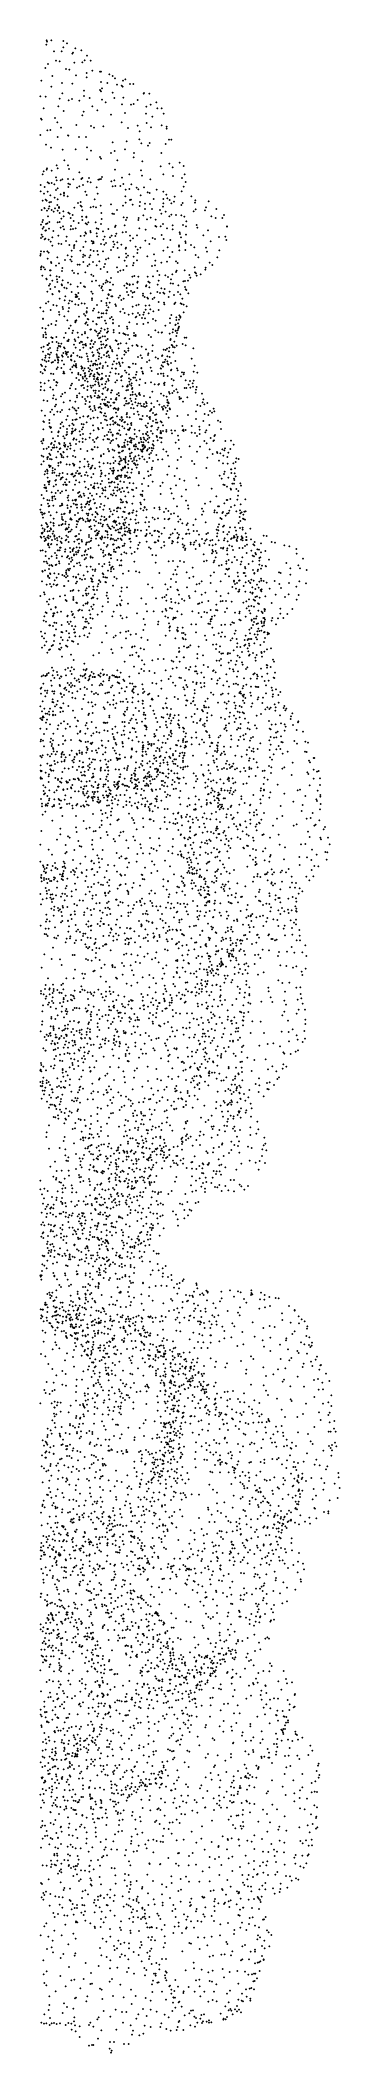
# Model space of a CAD drawing. Header units: metres. Extents: x -25 to 25, y -27.8 to 27.8.
# Drawn here: x 19.16 to 24.96, y -24.24 to 14.73 of the extents above; entities that cross this region are included whole.
import ezdxf

# ---------------------------------------------------------------- set-up
doc = ezdxf.new("R2010")
doc.units = ezdxf.units.M

msp = doc.modelspace()

# ---------------------------------------------------------------- linework, layer by layer
for p in [(19.2776, 14.6415, -6.5169), (19.2819, 14.7237, -6.9526), (19.287, 14.6997, -6.7216), (19.3744, 14.728, -7.2061), (19.4225, 14.5138, -6.3132), (19.5742, 14.5103, -7.7129), (19.6053, 14.5891, -6.526), (19.6061, 14.7164, -6.9839), (19.6722, 14.6693, -6.7679), (19.7788, 14.4671, -7.6433), (19.7918, 14.4896, -6.5423), (19.834, 14.5691, -7.4224), (19.9527, 14.5324, -6.988), (20.0591, 14.4323, -7.1529), (19.2567, 14.1927, -5.9682), (19.305, 14.2652, -7.8803), (19.3895, 14.0354, -5.8745), (19.461, 14.3309, -6.1136), (19.536, 14.3189, -7.8753), (19.6548, 14.1692, -6.0566), (19.7192, 14.1553, -7.8872), (19.8153, 14.2957, -6.2985), (19.8475, 14.0514, -6.1143), (19.9726, 14.2975, -7.6305), (20.0148, 14.3377, -6.6507), (20.0539, 14.0907, -6.3933), (20.1341, 14.3328, -6.9606), (20.1663, 14.1391, -6.632), (20.3113, 14.1216, -7.3365), (20.3337, 14.1208, -6.9315), (20.4962, 14.0678, -7.2211), (20.5572, 14.0353, -6.9062), (19.1618, 13.6405, -7.8393), (19.1777, 13.9469, -7.8882), (19.3739, 13.8263, -5.6706), (19.578, 13.9005, -5.8616), (19.5851, 13.7014, -5.6672), (19.7781, 13.8899, -5.9532), (20.0023, 13.7528, -5.949), (20.003, 13.6464, -7.9653), (20.0579, 14.0092, -7.7413), (20.316, 13.7631, -7.8127), (20.3301, 13.9227, -6.5385), (20.335, 13.7383, -6.0101), (20.3551, 13.8, -6.2357), (20.4543, 13.8975, -7.6353), (20.5597, 13.711, -5.8963), (20.6015, 13.9895, -7.4063), (20.6401, 13.8693, -6.515), (20.7366, 13.8487, -7.5381), (20.7537, 13.8291, -6.332), (20.7592, 13.9456, -6.7681), (20.8013, 13.9738, -7.0464), (20.8952, 13.8793, -7.2651), (20.9574, 13.884, -6.9105), (21.1615, 13.6918, -6.2354), (21.1627, 13.7083, -7.0838), (21.2706, 13.6951, -6.7606), (19.2253, 13.4111, -7.8814), (19.265, 13.6338, -5.0617), (19.5047, 13.4491, -8.0135), (19.5362, 13.5961, -5.2396), (19.6132, 13.3572, -4.975), (19.7064, 13.5667, -5.4497), (19.7724, 13.5914, -8.0058), (19.9169, 13.5577, -5.6448), (19.974, 13.2714, -5.1815), (19.9986, 13.3473, -8.1016), (20.1123, 13.6088, -5.7274), (20.1649, 13.4483, -8.0224), (20.2596, 13.3726, -5.3583), (20.3555, 13.5803, -7.9206), (20.4217, 13.5249, -5.5304), (20.5256, 13.2901, -5.3038), (20.592, 13.6107, -5.6614), (20.7409, 13.4897, -7.7977), (20.7679, 13.6163, -5.7772), (20.7999, 13.3199, -5.435), (20.9119, 13.4836, -5.6832), (20.9664, 13.4944, -7.6392), (21.0429, 13.5694, -5.9576), (21.2052, 13.3051, -5.8267), (21.2119, 13.4424, -7.379), (21.2964, 13.4834, -6.1008), (21.3255, 13.2513, -7.3148), (21.4045, 13.527, -6.3649), (21.424, 13.4082, -6.9822), (21.5067, 13.4128, -6.7066), (21.5493, 13.3047, -6.5241), (19.1571, 12.8951, -4.6739), (19.1698, 13.2124, -4.7222), (19.1855, 13.1926, -7.8692), (19.2945, 12.9853, -7.9868), (19.3535, 12.9881, -4.6973), (19.444, 13.2232, -4.7988), (19.4895, 13.138, -8.1079), (19.5557, 13.0327, -4.7768), (19.695, 12.8846, -8.1589), (19.7011, 12.8784, -4.7943), (19.857, 13.0863, -4.9443), (20.1388, 13.068, -5.0858), (20.1947, 13.0363, -8.1159), (20.3772, 13.06, -5.141), (20.7357, 13.139, -5.2896), (20.857, 13.0256, -7.8087), (21.0451, 13.0754, -7.6663), (21.0836, 12.9649, -5.5315), (21.2181, 13.1261, -7.4891), (21.2989, 13.0412, -5.8121), (21.5096, 13.08, -6.1699), (21.605, 13.0188, -6.4474), (21.6059, 13.0531, -6.7178), (19.2708, 12.7051, -4.6874), (19.3635, 12.651, -7.9001), (19.4938, 12.8518, -8.0935), (19.5928, 12.607, -4.7245), (19.8433, 12.6136, -8.0811), (19.9056, 12.8514, -8.1586), (20.0402, 12.8572, -4.9152), (20.0626, 12.6555, -8.0806), (20.1424, 12.5897, -4.8897), (20.5253, 12.546, -7.8922), (20.5601, 12.7483, -7.9377), (20.6008, 12.5852, -5.1431), (20.8003, 12.6162, -5.2969), (20.8296, 12.7727, -7.7887), (20.9692, 12.547, -7.6465), (21.0748, 12.8063, -7.6315), (21.1148, 12.7314, -5.5601), (21.2445, 12.6884, -7.4698), (21.2779, 12.7382, -5.7561), (21.5011, 12.5432, -7.2015), (21.5843, 12.7175, -6.1063), (21.653, 12.8058, -6.8302), (21.698, 12.8054, -6.614), (19.2051, 12.1298, -7.7849), (19.2221, 12.1866, -4.8403), (19.2795, 12.2248, 2.44), (19.2851, 12.2493, 1.838), (19.3785, 12.2053, 2.2416), (19.4776, 12.308, -4.7824), (19.4947, 12.2455, -7.7309), (19.6252, 12.4032, -7.8759), (19.6931, 12.3039, -4.7926), (19.7108, 12.2318, -7.7817), (19.9114, 12.1679, -7.7686), (20.0601, 12.4233, -7.9706), (20.3111, 12.4645, -7.939), (20.3343, 12.4319, -5.0069), (20.6064, 12.2196, -5.2834), (20.6513, 12.4015, -7.7521), (20.8794, 12.1289, -5.4854), (20.9652, 12.4633, -5.4782), (21.105, 12.207, -5.5293), (21.1285, 12.1048, -7.4243), (21.1321, 12.3825, -7.4957), (21.487, 12.2869, -7.2207), (21.5395, 12.1304, -5.6902), (21.6533, 12.3362, -5.9035), (21.7211, 12.2655, -6.9976), (21.7287, 12.0969, -5.8403), (21.8538, 12.358, -6.7743), (21.935, 12.2901, -6.4057), (21.9537, 12.1307, -6.6335), (19.1636, 11.9277, -13.7446), (19.1682, 11.8042, -13.1908), (19.2283, 11.7577, 2.8261), (19.244, 11.8862, -8.0452), (19.298, 11.7977, -5.0811), (19.2984, 11.9765, 2.6973), (19.3254, 11.958, -13.537), (19.3522, 11.7221, -14.198), (19.3809, 11.9656, -13.7555), (19.427, 11.9353, -13.3137), (19.4597, 12.0741, 1.8152), (19.4604, 11.8263, -13.0876), (19.478, 12.0156, 2.4282), (19.4949, 11.8579, -7.8842), (19.5496, 12.0135, 2.1502), (19.5537, 11.7461, 1.7233), (19.5853, 12.036, -4.8749), (19.6146, 11.7585, 2.265), (19.6146, 11.7212, -5.0938), (19.6191, 11.7769, 2.0047), (19.685, 11.7062, -14.3188), (19.697, 12.0393, -13.4506), (19.6982, 11.8846, -14.1181), (19.7031, 11.9516, -13.2431), (19.7331, 11.9378, -7.7108), (19.7959, 12.0346, -13.8713), (19.8668, 11.8708, -5.0245), (19.9136, 11.8971, -14.207), (19.9531, 12.0441, -13.5006), (19.9745, 12.058, -4.9373), (19.9874, 11.925, -7.6088), (20.0291, 11.796, -13.0243), (20.0579, 11.7344, -5.2376), (20.0737, 11.9893, -14.0931), (20.1025, 12.0633, -13.7266), (20.1356, 11.9761, -5.0728), (20.2485, 11.8818, -14.4527), (20.269, 11.7578, -7.5259), (20.279, 12.0297, -14.0639), (20.306, 12.0331, -7.6213), (20.3305, 12.0428, -13.8143), (20.3547, 12.0782, -5.1585), (20.5325, 11.9983, -14.3406), (20.5609, 11.8999, -5.468), (20.5927, 12.0171, -14.1274), (20.6097, 11.9039, -13.6414), (20.7091, 11.9081, -14.6498), (20.7377, 12.0691, -7.5523), (20.763, 11.9476, -5.5075), (20.8067, 11.707, -13.5268), (20.8093, 11.8378, -13.7063), (20.881, 11.8467, -7.5088), (20.9186, 11.9401, -14.0868), (21.0258, 11.8714, -5.4736), (21.0591, 11.8426, -14.6706), (21.1037, 11.7228, -13.8112), (21.1669, 11.8777, -14.3547), (21.238, 11.7817, -14.1149), (21.2769, 11.7707, -7.3329), (21.2896, 12.0375, -5.5329), (21.4085, 11.8353, -5.5158), (21.5385, 11.7954, -7.1523), (21.5968, 11.7349, -5.6084), (21.7622, 11.7006, -13.4987), (21.8977, 11.8055, -6.0417), (21.9029, 12.0613, -6.0783), (21.937, 11.894, -6.6665), (21.9743, 11.9854, -6.3294), (22.0801, 11.7029, -13.3108), (19.186, 11.4436, -9.4219), (19.2025, 11.6193, -10.3038), (19.2335, 11.479, -14.4006), (19.2451, 11.4756, 1.4646), (19.2604, 11.6416, -9.6887), (19.2797, 11.6232, -11.8099), (19.2862, 11.4309, -11.4742), (19.3043, 11.3153, 1.6436), (19.3197, 11.4687, -8.4747), (19.3314, 11.5108, -12.4769), (19.3343, 11.5869, -12.2123), (19.3647, 11.5969, -9.9685), (19.3759, 11.4428, -5.2783), (19.4149, 11.4116, -10.2838), (19.4373, 11.6769, -8.1651), (19.4439, 11.4742, -9.7956), (19.4847, 11.54, -14.3823), (19.4947, 11.4284, -10.0656), (19.495, 11.6447, 2.5496), (19.5169, 11.4976, 1.7692), (19.5207, 11.4827, 2.3904), (19.5218, 11.4863, -12.6623), (19.5329, 11.3831, -8.4), (19.6051, 11.4154, -11.8625), (19.6072, 11.3213, -11.6628), (19.6999, 11.3921, -14.527), (19.7247, 11.3686, -12.0843), (19.7866, 11.3436, -12.3189), (19.8143, 11.4855, -7.9323), (19.8888, 11.5785, -7.7253), (19.9388, 11.5986, -12.7861), (19.9391, 11.5261, -5.2895), (19.96, 11.5049, -14.6102), (19.963, 11.3117, -12.4444), (19.9699, 11.4358, -12.6277), (20.0498, 11.3141, -14.7767), (20.1358, 11.4953, -5.3646), (20.1828, 11.5043, -14.772), (20.2101, 11.6482, -12.9281), (20.2384, 11.4956, -12.7848), (20.3264, 11.5258, -7.5364), (20.3416, 11.3856, -14.9548), (20.5286, 11.5536, -5.4856), (20.5546, 11.3722, -15.0614), (20.5868, 11.364, -7.5532), (20.6439, 11.4431, -13.0572), (20.7616, 11.5277, -13.2869), (20.8135, 11.5861, -5.4243), (20.8921, 11.6318, -7.5247), (20.9148, 11.6438, -14.93), (20.9473, 11.542, -13.4851), (21.0843, 11.5203, -5.3261), (21.089, 11.5943, -7.4488), (21.1556, 11.3369, -15.0263), (21.1825, 11.4614, -13.413), (21.1833, 11.564, -13.6056), (21.2811, 11.556, -14.7971), (21.3194, 11.4619, -7.3011), (21.3503, 11.6558, -14.5907), (21.4775, 11.4419, -7.1622), (21.5037, 11.3719, -5.3645), (21.5314, 11.5086, -13.117), (21.5373, 11.5695, -14.1773), (21.5394, 11.6536, -13.4654), (21.5833, 11.4075, -12.933), (21.6168, 11.6699, -13.7186), (21.6585, 11.3186, -6.9221), (21.6644, 11.6344, -13.2313), (21.6963, 11.3521, -5.5173), (21.6981, 11.5724, -6.957), (21.7497, 11.5994, -13.944), (21.7867, 11.3427, -12.7635), (21.8875, 11.335, -5.8518), (21.8887, 11.54, -6.5541), (21.9165, 11.5772, -6.1798), (21.9478, 11.3129, -14.2012), (22.1307, 11.4144, -13.9863), (22.1509, 11.5799, -13.7798), (22.1588, 11.6256, -12.9807), (22.1634, 11.4569, -12.7626), (22.3459, 11.4317, -13.7858), (22.3683, 11.4918, -12.8618), (22.4161, 11.6075, -13.1251), (22.4679, 11.3206, -12.7502), (22.5656, 11.4579, -13.441), (22.7147, 11.3446, -13.1591), (19.1709, 11.1587, 4.0142), (19.1865, 10.964, -11.127), (19.1977, 11.2088, 2.5391), (19.205, 11.079, 3.4173), (19.2068, 10.9272, 3.9785), (19.2115, 11.2443, -5.3739), (19.2213, 11.112, -9.3211), (19.2571, 11.0389, -5.2793), (19.2661, 11.0486, -14.7188), (19.2708, 11.1687, 2.269), (19.2931, 11.1821, -8.6432), (19.3235, 11.0775, -10.7189), (19.3306, 11.2095, 1.9913), (19.4085, 11.0371, -9.4585), (19.4968, 11.2048, -9.6157), (19.5085, 10.9423, -5.1166), (19.531, 11.2056, -5.236), (19.5547, 11.1003, -14.6496), (19.5633, 11.2709, -10.2336), (19.5999, 11.1249, -8.5404), (19.6166, 11.0689, -11.452), (19.6658, 10.9274, -10.8364), (19.7474, 11.0679, -9.9022), (19.7491, 11.2861, -5.2403), (19.7494, 11.1336, -11.613), (19.7931, 11.072, -8.4222), (19.8056, 11.2301, -11.8158), (19.8398, 11.0879, -10.1526), (19.8984, 11.1888, -8.1978), (19.9372, 10.9405, -15.0034), (19.9707, 11.25, -7.9606), (20.0137, 10.9423, -9.836), (20.0283, 11.0076, -10.5422), (20.0344, 11.1841, -5.2418), (20.0456, 10.9823, -8.0696), (20.0495, 11.2994, -7.72), (20.0611, 11.1624, -12.0531), (20.0886, 11.2043, -12.262), (20.1258, 11.032, -10.2238), (20.1321, 11.0063, -11.8703), (20.2307, 11.2016, -12.4197), (20.2471, 11.0883, -7.5946), (20.251, 10.9877, -10.0545), (20.256, 10.934, -5.0444), (20.2839, 11.0745, -12.1995), (20.3306, 11.1717, -5.277), (20.3467, 11.2655, -12.5859), (20.3751, 11.0255, -15.2503), (20.4041, 10.9275, -7.5125), (20.4734, 11.0748, -12.3402), (20.5046, 10.9126, -10.1783), (20.5407, 10.9443, -4.9675), (20.6015, 11.1109, -5.1562), (20.6078, 10.9397, -12.2412), (20.6143, 11.1407, -12.5506), (20.6286, 10.9819, -15.3772), (20.7516, 11.0058, -12.4496), (20.7726, 11.3008, -5.2325), (20.7923, 11.1415, -7.5061), (20.8144, 11.0148, -5.0096), (20.8193, 11.2492, -13.0008), (20.8382, 11.2901, -15.1491), (20.8929, 10.9425, -7.3908), (21.0293, 10.9527, -12.7324), (21.0565, 11.2504, -13.1448), (21.0609, 11.285, -5.1735), (21.0739, 11.0847, -12.9462), (21.2005, 11.0579, -15.1285), (21.2248, 11.2626, -7.3334), (21.2956, 11.2955, -5.225), (21.3867, 11.1295, -7.1631), (21.3936, 11.2534, -12.9466), (21.4071, 11.1208, -5.1631), (21.4855, 11.1224, -14.748), (21.5087, 10.9587, -12.7002), (21.5311, 11.1698, -12.7848), (21.6081, 11.0851, -5.2677), (21.7211, 11.0697, -14.4983), (21.7231, 11.1468, -6.7658), (21.8564, 11.0076, -5.5226), (21.8606, 10.9769, -6.4229), (21.8817, 10.9133, -14.4402), (21.9221, 11.1517, -6.2852), (21.9805, 11.1232, -14.293), (21.9821, 10.964, -5.8642), (21.9833, 11.2204, -12.6235), (22.1868, 11.1475, -14.1373), (22.1993, 11.0988, -12.5726), (22.312, 10.9529, -14.0814), (22.407, 11.0459, -12.6277), (22.5541, 11.2835, -13.6965), (22.6162, 10.9213, -13.7212), (22.6795, 11.2882, -12.9534), (22.7432, 10.9256, -13.471), (22.7723, 11.1254, -13.3917), (22.7761, 11.1204, -13.0959), (19.1576, 10.5569, 3.6783), (19.1644, 10.5894, -9.2998), (19.1723, 10.6375, 3.4609), (19.1737, 10.8974, -15.0581), (19.2325, 10.634, -8.9255), (19.2402, 10.8706, -9.3209), (19.2534, 10.8839, 3.6582), (19.2916, 10.6387, -5.0537), (19.3214, 10.617, -15.4895), (19.3222, 10.8671, -8.7851), (19.3562, 10.8304, -11.1288), (19.3881, 10.7526, -15.2045), (19.3925, 10.9095, -10.911), (19.4905, 10.5275, -4.8621), (19.5145, 10.7912, -9.501), (19.5665, 10.7832, -15.0758), (19.6547, 10.8434, -11.3568), (19.6902, 10.5609, -4.7912), (19.7192, 10.7657, -9.576), (19.7623, 10.5363, -15.3142), (19.7673, 10.6559, -11.3392), (19.8093, 10.7029, -8.5221), (19.8105, 10.7448, -15.1504), (19.8188, 10.764, -4.932), (19.8551, 10.8356, -11.4859), (19.9313, 10.6545, -4.6644), (19.9828, 10.5333, -4.3622), (19.9897, 10.5791, -11.0164), (19.993, 10.7248, -8.3153), (20.0262, 10.5566, -15.3271), (20.0391, 10.8251, -4.8903), (20.1052, 10.5272, -8.2358), (20.1278, 10.5633, -9.4395), (20.1325, 10.6693, -4.489), (20.1554, 10.8397, -11.7368), (20.1718, 10.7954, -4.7065), (20.1831, 10.8255, -9.6896), (20.192, 10.6502, -7.9731), (20.1934, 10.8037, -7.8053), (20.2611, 10.6479, -10.8826), (20.2743, 10.5773, -15.4357), (20.3335, 10.7806, -15.3874), (20.3742, 10.6391, -7.5124), (20.3767, 10.868, -11.9816), (20.3968, 10.7723, -9.684), (20.4275, 10.802, -10.6201), (20.525, 10.6637, -4.4076), (20.5706, 10.831, -9.9248), (20.5742, 10.725, -7.3668), (20.5896, 10.7762, -12.0844), (20.6507, 10.8153, -4.7066), (20.6551, 10.7072, -15.5071), (20.6842, 10.5249, -9.6383), (20.7238, 10.7681, -10.3497), (20.8108, 10.6902, -4.5548), (20.8187, 10.7134, -10.1166), (20.8205, 10.5938, -12.1595), (20.8243, 10.5264, -4.383), (20.8541, 10.5572, -9.8496), (20.8982, 10.8442, -12.4061), (20.9517, 10.89, -4.9094), (20.9668, 10.5383, -10.1587), (21.003, 10.728, -4.7616), (21.0382, 10.61, -7.1111), (21.0422, 10.6717, -15.4527), (21.0971, 10.7146, -12.5507), (21.192, 10.8488, -7.2031), (21.2312, 10.5441, -6.9311), (21.2677, 10.7832, -15.2227), (21.334, 10.8995, -5.0558), (21.3565, 10.5833, -15.232), (21.3764, 10.8786, -15.0273), (21.5395, 10.6548, -5.1528), (21.5438, 10.8765, -6.8909), (21.6255, 10.7152, -14.77), (21.661, 10.5316, -6.5016), (21.6775, 10.8616, -6.715), (21.7117, 10.6283, -12.5931), (21.8404, 10.73, -6.3641), (21.8424, 10.7548, -5.469), (21.8483, 10.6604, -14.5579), (21.9654, 10.8361, -12.5503), (21.9691, 10.6663, -5.8221), (21.9743, 10.8048, -6.0252), (22.0767, 10.7664, -14.3129), (22.1394, 10.7192, -12.585), (22.1646, 10.5669, -14.1884), (22.2207, 10.5271, -12.6873), (22.3662, 10.7107, -12.6728), (22.3848, 10.6345, -13.9439), (22.4554, 10.8328, -13.9234), (22.5886, 10.5274, -13.4386), (22.6254, 10.6603, -12.9488), (22.7571, 10.8619, -13.0698), (19.1698, 10.3333, -17.7322), (19.1708, 10.2928, -16.4128), (19.1873, 10.3515, -4.2256), (19.1975, 10.1679, -16.7159), (19.2235, 10.33, -16.1969), (19.248, 10.2928, -8.9929), (19.2985, 10.4992, -15.6972), (19.3476, 10.2744, -16.0064), (19.3552, 10.1791, -9.3411), (19.3601, 10.2751, -3.9295), (19.3635, 10.4309, -9.3766), (19.3697, 10.4152, -4.3298), (19.4622, 10.3628, -15.6703), (19.4766, 10.1557, -17.5062), (19.5228, 10.4101, -4.1679), (19.5249, 10.1453, -15.8983), (19.5765, 10.2603, -9.38), (19.5814, 10.3206, -3.9155), (19.6352, 10.4758, -4.5687), (19.7392, 10.4823, -9.4315), (19.7671, 10.4442, -4.3072), (19.7769, 10.2683, -8.6659), (19.8103, 10.2221, -3.8243), (19.8787, 10.3844, -4.1108), (19.8848, 10.2102, -9.3516), (19.9208, 10.3801, -15.3728), (19.992, 10.4316, -11.4483), (20.0299, 10.2369, -3.9679), (20.0719, 10.3537, -8.3551), (20.105, 10.3892, -11.0974), (20.1474, 10.1906, -11.2759), (20.1772, 10.4322, -4.2045), (20.1832, 10.1643, -11.5915), (20.2502, 10.3692, -11.7015), (20.3026, 10.4466, -10.9748), (20.3268, 10.2988, -7.8927), (20.3941, 10.3371, -7.5958), (20.4109, 10.394, -9.4194), (20.4318, 10.4871, -11.8628), (20.4579, 10.2435, -7.3337), (20.477, 10.5028, -4.2588), (20.6436, 10.3279, -15.5471), (20.6646, 10.2392, -4.1631), (20.7084, 10.2632, -10.8066), (20.7646, 10.2814, -9.6068), (20.7944, 10.4579, -10.6426), (20.8325, 10.3593, -7.0354), (20.9393, 10.1528, -12.2565), (20.9514, 10.3712, -9.8667), (20.9676, 10.414, -10.4101), (20.98, 10.161, -9.8816), (21.028, 10.4636, -15.4898), (21.0529, 10.1479, -10.2394), (21.2383, 10.1476, -6.7155), (21.3201, 10.3558, -4.7455), (21.3405, 10.1585, -15.4345), (21.3802, 10.3693, -6.6929), (21.3873, 10.4596, -4.9384), (21.4226, 10.2566, -12.7479), (21.4629, 10.1794, -6.515), (21.5031, 10.4228, -15.1589), (21.5821, 10.1753, -5.2484), (21.6133, 10.4434, -12.6673), (21.6303, 10.1447, -6.2375), (21.7149, 10.1966, -5.5156), (21.784, 10.2376, -14.987), (21.7856, 10.4478, -6.2592), (21.7953, 10.267, -5.7601), (21.8149, 10.4159, -5.5767), (21.9506, 10.2731, -12.7764), (22.0431, 10.1825, -14.2378), (22.1463, 10.3308, -14.1023), (22.1507, 10.2317, -12.9369), (22.1732, 10.2163, -13.8232), (22.1866, 10.1713, -13.6148), (22.2661, 10.1956, -13.2604), (22.3555, 10.2865, -13.461), (22.3603, 10.3212, -13.0475), (22.4342, 10.4195, -13.6321), (22.4892, 10.378, -13.2628), (19.2719, 10.1134, -18.1693), (19.2804, 10.0975, -16.985), (19.2941, 9.8594, -0.9793), (19.3294, 9.9756, -8.9071), (19.3452, 10.0069, -3.6776), (19.3512, 9.9117, -2.0234), (19.3889, 9.8128, -3.5767), (19.3897, 10.0721, -16.7576), (19.3957, 9.8091, -18.346), (19.4428, 9.9487, -18.1801), (19.4842, 10.097, -16.4588), (19.4879, 10.05, -17.1308), (19.5207, 9.87, -1.5639), (19.527, 9.8611, -1.8306), (19.5711, 9.9988, -8.8077), (19.5773, 9.9829, -17.9453), (19.5903, 10.0822, -3.673), (19.6256, 9.9359, -16.8949), (19.6452, 9.7684, -8.7623), (19.666, 9.9271, -16.5494), (19.6918, 10.0343, -9.3711), (19.749, 10.0032, -15.7195), (19.7676, 9.8524, -17.6415), (19.8428, 9.7552, -16.349), (19.8431, 9.7992, -17.2044), (19.8561, 9.7557, -3.5872), (19.8565, 9.7931, -16.0271), (19.8735, 9.7615, -8.6128), (19.8798, 9.9554, -3.6507), (19.8971, 9.836, -15.7457), (19.9401, 10.0287, -8.5543), (20.0038, 9.9639, -9.3906), (20.0232, 9.9478, -15.5877), (20.1491, 9.8571, -8.3453), (20.1569, 10.0625, -3.9136), (20.1714, 9.8197, -3.8218), (20.2356, 10.0694, -15.5169), (20.2987, 9.9742, -8.129), (20.3401, 9.9318, -9.4522), (20.3507, 9.9601, -11.7552), (20.3638, 9.8862, -4.0064), (20.3784, 10.0068, -11.4396), (20.4221, 10.0332, -7.8593), (20.4347, 10.0792, -4.0783), (20.4624, 10.0554, -7.5697), (20.4728, 9.8104, -7.7518), (20.4804, 9.808, -7.1783), (20.4849, 9.7967, -7.4299), (20.5037, 9.89, -11.587), (20.5093, 10.0373, -7.1243), (20.5181, 9.8921, -15.8507), (20.53, 10.1236, -11.1569), (20.5316, 9.7675, -9.6463), (20.5499, 9.7663, -11.9106), (20.5633, 9.9975, -9.5142), (20.6737, 9.7431, -11.7212), (20.7015, 9.7798, -16.2382), (20.7825, 9.9763, -11.3255), (20.8279, 10.0183, -9.6988), (20.8324, 9.9293, -4.1897), (20.835, 9.8524, -12.199), (20.8441, 10.0085, -15.816), (20.8619, 9.7946, -6.7956), (20.8895, 10, -11.1133), (20.8907, 9.9891, -6.8745), (20.9171, 9.8713, -10.0163), (20.94, 9.7557, -16.3619), (20.9461, 9.8389, -11.4432), (20.9516, 10.0025, -10.7147), (20.9759, 9.8557, -10.3437), (21.0379, 10.0329, -4.2857), (21.0398, 9.9304, -10.9586), (21.0403, 10.0563, -15.7253), (21.1452, 9.8206, -4.403), (21.1491, 9.7823, -12.3896), (21.1809, 9.757, -11.2363), (21.2077, 9.9619, -12.5048), (21.2116, 9.9834, -15.8423), (21.2501, 10.0546, -4.498), (21.2707, 9.9445, -6.5741), (21.274, 10.036, -15.6067), (21.2919, 9.8248, -4.5811), (21.363, 9.7441, -12.4737), (21.4213, 9.8512, -6.2954), (21.433, 9.995, -12.6798), (21.4521, 10.0719, -4.9011), (21.4738, 9.8307, -15.8825), (21.5006, 9.9239, -5.0645), (21.5429, 9.8422, -5.9724), (21.5599, 9.8193, -5.7487), (21.5634, 9.9109, -5.3605), (21.6403, 9.7569, -15.592), (21.6616, 9.8604, -12.7733), (21.6801, 10.018, -5.7986), (21.6901, 10.099, -5.9942), (21.7305, 10.0136, -12.925), (21.7487, 9.7957, -15.2786), (21.8255, 9.8525, -13.0739), (21.8314, 9.984, -15.0696), (21.8716, 9.8067, -13.279), (21.9255, 10.061, -13.0531), (21.958, 9.9486, -13.4252), (21.9613, 10.0665, -14.8296), (21.9711, 9.9059, -13.8307), (21.9884, 9.8947, -14.0555), (22.0172, 10.0728, -14.525), (22.0232, 9.8292, -14.5724), (22.0614, 10.1311, -14.0349), (19.1597, 9.5471, -9.2994), (19.2166, 9.4807, -3.5283), (19.2709, 9.6318, -8.857), (19.3151, 9.664, -0.783), (19.3557, 9.5062, -2.5898), (19.4112, 9.6026, -3.5508), (19.4719, 9.5901, -18.4338), (19.5185, 9.4658, -9.4108), (19.5273, 9.4142, -0.7995), (19.5339, 9.7265, -9.3747), (19.5896, 9.5642, -0.943), (19.5985, 9.5249, -8.775), (19.6216, 9.3827, -2.5455), (19.6305, 9.689, -1.2178), (19.7034, 9.4772, -18.2109), (19.7047, 9.6324, -2.2251), (19.7147, 9.543, -3.564), (19.727, 9.6837, -1.4488), (19.7709, 9.6737, -1.9022), (19.8332, 9.6152, -1.6565), (19.8975, 9.6011, -9.5812), (19.9062, 9.7208, -16.9053), (19.9069, 9.3765, -17.9161), (19.9574, 9.6352, -16.6924), (20.0051, 9.4295, -17.7246), (20.0167, 9.6285, -16.0228), (20.032, 9.394, -1.9843), (20.0558, 9.4546, -16.618), (20.056, 9.482, -16.2277), (20.0584, 9.4811, -9.7891), (20.0612, 9.5439, -3.7158), (20.1592, 9.7312, -15.7917), (20.1595, 9.6951, -9.5978), (20.1804, 9.4933, -17.1082), (20.1978, 9.533, -8.2541), (20.2557, 9.6034, -3.8919), (20.2784, 9.3577, -16.944), (20.2866, 9.4605, -8.0705), (20.304, 9.3532, -17.4921), (20.342, 9.6801, -8.0648), (20.3448, 9.4404, -10.0082), (20.3484, 9.3688, -17.1799), (20.3798, 9.4381, -4.0252), (20.4377, 9.4984, -16.2729), (20.4381, 9.4425, -7.1609), (20.4386, 9.6405, -4.0668), (20.4404, 9.5979, -9.8483), (20.4511, 9.497, -7.6802), (20.4527, 9.7317, -16.0355), (20.4726, 9.5565, -7.4279), (20.4986, 9.6485, -6.969), (20.5399, 9.3689, -10.1776), (20.6118, 9.6138, -16.3411), (20.6257, 9.5827, -10.0577), (20.7059, 9.4753, -4.2832), (20.7294, 9.7005, -12.0825), (20.762, 9.5267, -11.9489), (20.771, 9.7238, -9.9409), (20.7892, 9.4494, -6.5136), (20.8691, 9.4167, -4.4316), (20.9451, 9.5692, -16.5198), (20.9464, 9.4364, -6.3605), (21.0062, 9.3644, -12.0592), (21.0157, 9.5937, -10.4311), (21.0165, 9.5941, -11.604), (21.0168, 9.3743, -11.8226), (21.0496, 9.447, -4.5731), (21.0607, 9.6099, -6.498), (21.0811, 9.4105, -16.577), (21.1517, 9.4161, -4.7727), (21.1671, 9.4619, -10.5218), (21.1958, 9.508, -6.1585), (21.198, 9.5897, -4.6318), (21.2291, 9.7408, -6.4656), (21.2448, 9.7264, -10.9815), (21.2573, 9.4393, -11.515), (21.2659, 9.5941, -12.3548), (21.2855, 9.5166, -5.9208), (21.3337, 9.716, -4.7763), (21.3442, 9.4798, -10.8453), (21.4484, 9.6605, -5.3422), (21.4508, 9.5032, -16.3353), (21.5501, 9.6456, -12.5488), (21.5618, 9.6114, -16.0978), (21.6972, 9.4102, -16.0792), (21.7546, 9.619, -15.4623), (21.7718, 9.6435, -12.8267), (21.7947, 9.3611, -15.611), (21.8502, 9.4, -13.7535), (21.8712, 9.3531, -13.4599), (21.8716, 9.3763, -14.1965), (21.8774, 9.6313, -15.0748), (21.8943, 9.6219, -13.4133), (21.9079, 9.725, -13.6043), (21.9331, 9.6074, -14.0291), (21.9332, 9.4585, -14.7589), (21.9903, 9.5744, -14.5891), (19.1985, 9.1573, 9.685), (19.2075, 9.3291, -2.852), (19.2105, 9.3336, -8.8577), (19.2148, 8.984, -9.5416), (19.2176, 9.0215, 10.1832), (19.2575, 9.0704, 10.0038), (19.2591, 9.143, -0.5587), (19.2658, 9.0302, 9.2417), (19.2707, 8.9688, -18.8686), (19.3105, 9.2067, -9.4233), (19.3724, 8.9754, -3.1426), (19.3747, 9.2357, -3.5417), (19.4566, 9.2151, -8.8324), (19.4656, 9.2896, -18.6174), (19.4658, 8.9799, -3.3358), (19.619, 8.967, -9.7444), (19.6521, 9.0604, -0.6903), (19.6811, 9.3035, -18.3879), (19.7131, 9.1484, -3.5739), (19.7449, 9.2013, -9.7075), (19.7807, 9.0566, -8.6701), (19.7903, 9.1075, -2.6052), (19.8359, 9.2665, -2.4608), (19.8378, 9.2946, -8.6291), (19.842, 9.2872, -18.1612), (19.8579, 9.3063, -1.0805), (19.8784, 9.0649, -0.8629), (19.8947, 8.9781, -9.8593), (19.9651, 9.0291, -3.4857), (20.0217, 9.0782, -2.3797), (20.0249, 9.0543, -8.3661), (20.033, 9.2427, -1.2427), (20.0472, 9.2686, -2.1602), (20.072, 9.3322, -8.369), (20.0769, 9.212, -17.9837), (20.0769, 8.9693, -18.4794), (20.0851, 9.3267, -9.9559), (20.1264, 9.1216, -8.1683), (20.1394, 9.127, -3.7126), (20.1784, 9.2838, -17.8001), (20.2171, 9.11, -7.9511), (20.2416, 9.0862, -1.8655), (20.2422, 9.2336, -16.6697), (20.2492, 9.2263, -10.0432), (20.2683, 9.009, -1.3726), (20.2828, 9.0433, -7.6819), (20.3098, 9.0579, -18.1333), (20.3188, 8.9717, -1.6191), (20.3275, 9.0991, -3.8616), (20.3382, 9.147, -16.4175), (20.3682, 8.9956, -7.4245), (20.4067, 9.1247, -7.2415), (20.4123, 9.3003, -7.5163), (20.4133, 8.9951, -6.4051), (20.4311, 9.2463, -7.0696), (20.4494, 9.0661, -6.948), (20.4635, 9.1408, -6.6217), (20.4656, 9.0945, -10.153), (20.5107, 9.3429, -6.6705), (20.5638, 9.253, -16.5577), (20.5654, 9.3167, -17.2402), (20.5665, 9.2467, -16.9749), (20.5761, 9.07, -4.3551), (20.5767, 9.1204, -6.1844), (20.6821, 9.1967, -16.7539), (20.6866, 9.0598, -4.5475), (20.7646, 9.0502, -10.2625), (20.7845, 9.0378, -4.7389), (20.8116, 9.0251, -5.8151), (20.8354, 9.1828, -17.2189), (20.8458, 9.1413, -17.499), (20.8532, 9.0229, -17.6966), (20.8833, 9.2644, -6.1263), (20.9731, 9.0101, -10.394), (20.9749, 9.0573, -5.0565), (21.0038, 8.9987, -16.8109), (21.0056, 9.0216, -17.2729), (21.0334, 9.2315, -16.6826), (21.1278, 9.3511, -5.8876), (21.1549, 9.2355, -5.2279), (21.186, 9.3427, -5.0136), (21.2442, 9.262, -16.594), (21.2577, 9.0226, -16.6806), (21.3005, 8.984, -10.7443), (21.3404, 9.331, -11.8253), (21.3834, 9.112, -10.9268), (21.3892, 9.296, -11.3923), (21.4403, 9.0725, -11.1403), (21.5076, 9.0682, -11.3823), (21.5173, 9.0722, -16.4749), (21.5819, 9.2039, -11.6128), (21.6622, 9.0457, -16.3204), (21.6701, 9.2553, -12.2329), (21.6711, 9.3444, -12.5347), (21.7184, 9.0696, -14.7436), (21.7299, 9.1304, -14.3349), (21.7707, 9.2132, -12.7045), (21.776, 9.1007, -13.5334), (21.779, 9.2218, -13.8829), (21.7807, 9.1065, -11.7101), (21.7911, 9.3087, -15.1565), (21.7936, 8.9985, -13.1719), (21.8023, 9.0624, -15.6866), (21.8197, 9.1138, -12.3194), (21.8253, 9.2444, -14.6239), (21.8286, 9.1445, -12.0773), (21.8365, 9.1675, -13.3071), (21.8433, 9.3199, -14.9022), (21.8455, 9.1843, -12.9892), (21.9503, 8.9659, -11.8016), (21.9829, 8.9712, -12.0135), (19.1761, 8.775, -8.7313), (19.2124, 8.6973, 1.1448), (19.2258, 8.794, 1.5064), (19.2573, 8.5845, 0.0965), (19.2623, 8.6218, 0.9546), (19.2938, 8.8255, -9.7209), (19.3076, 8.8267, 8.8222), (19.3094, 8.655, 10.5861), (19.315, 8.7418, -0.3058), (19.3253, 8.8575, 10.3109), (19.3316, 8.5811, 2.0159), (19.3384, 8.6372, 8.643), (19.3438, 8.7664, 1.7961), (19.362, 8.6765, -8.694), (19.3888, 8.9627, 9.5181), (19.3925, 8.8844, 9.0719), (19.3972, 8.9608, 9.823), (19.4718, 8.882, 9.6248), (19.4765, 8.6452, 0.8262), (19.4799, 8.6159, -19.2773), (19.4847, 8.7223, 1.9537), (19.4903, 8.5808, 10.5982), (19.4965, 8.7696, 8.9579), (19.5114, 8.8595, -8.7628), (19.5123, 8.8096, 10.0898), (19.5157, 8.5903, -9.9487), (19.5426, 8.8074, 9.8908), (19.5446, 8.7951, 9.5039), (19.5659, 8.8535, 1.7867), (19.5798, 8.6291, -20.246), (19.5936, 8.5979, 10.4771), (19.6021, 8.6731, 10.293), (19.617, 8.779, -19.0942), (19.633, 8.7615, 0.9187), (19.6497, 8.6996, -0.248), (19.6561, 8.6605, -20.0219), (19.6678, 8.6741, 9.8409), (19.6705, 8.6388, 9.3998), (19.6808, 8.9051, -0.5492), (19.6947, 8.5969, 9.1511), (19.6949, 8.6895, -19.3016), (19.6976, 8.9072, -18.8672), (19.7104, 8.9283, -3.2267), (19.7515, 8.6084, -8.4639), (19.762, 8.6242, -19.8274), (19.7947, 8.6722, 2.0109), (19.8115, 8.8353, 1.8257), (19.8205, 8.9342, 1.3408), (19.8386, 8.906, -2.7826), (19.8406, 8.7732, -9.8741), (19.8751, 8.6225, -19.586), (19.9184, 8.595, -20.0914), (19.9224, 8.8643, -0.6735), (19.9272, 8.7278, 0.9232), (19.9453, 8.8891, -18.9471), (19.959, 8.59, -0.34), (19.9669, 8.8839, 1.6582), (19.9831, 8.8312, -8.3146), (19.9911, 8.7751, -19.2598), (20.0231, 8.8301, -2.5811), (20.0332, 8.849, 1.1699), (20.0417, 8.8146, -9.9417), (20.0539, 8.6562, -7.902), (20.0678, 8.6053, -9.9726), (20.1273, 8.7695, -3.1525), (20.129, 8.848, -19.0983), (20.1351, 8.7652, -0.7583), (20.1436, 8.9049, -7.9035), (20.1556, 8.9145, -0.9938), (20.167, 8.6846, -2.4792), (20.1691, 8.7904, -7.7164), (20.1797, 8.616, -0.6154), (20.1924, 8.8478, -3.3371), (20.1933, 8.6305, -2.8953), (20.2186, 8.886, -18.6531), (20.2603, 8.7269, 1.5311), (20.274, 8.6857, -6.2056), (20.2929, 8.9589, -3.5757), (20.2944, 8.6068, -2.185), (20.2988, 8.7531, -0.9646), (20.3011, 8.662, 1.2367), (20.334, 8.8933, -18.4047), (20.3413, 8.8346, -18.8867), (20.3419, 8.5847, -19.4314), (20.3484, 8.7659, -6.4136), (20.3761, 8.8367, -6.0377), (20.3927, 8.6329, -6.6094), (20.4086, 8.7804, -1.7743), (20.4295, 8.8132, -7.1993), (20.4308, 8.9166, -6.6273), (20.4408, 8.8263, -10.1128), (20.4412, 8.6102, -7.0871), (20.446, 8.6729, -19.2204), (20.4546, 8.6918, -3.2515), (20.4647, 8.9411, -3.7141), (20.4673, 8.7055, -6.8919), (20.4848, 8.6283, -5.2851), (20.4969, 8.5849, -0.9961), (20.5099, 8.8036, -5.7585), (20.5192, 8.7691, -18.4381), (20.5482, 8.7318, -5.5044), (20.5536, 8.7048, -18.7663), (20.6156, 8.9183, -3.9337), (20.6379, 8.9039, -18.0827), (20.6448, 8.6279, -4.99), (20.6652, 8.8427, -4.737), (20.6697, 8.8492, -3.5914), (20.6769, 8.7596, -5.3244), (20.7118, 8.8573, -5.6753), (20.7868, 8.6407, -4.7812), (20.7918, 8.71, -18.0924), (20.8143, 8.687, -3.2526), (20.8251, 8.8616, -3.8191), (20.8594, 8.7608, -10.4282), (20.8607, 8.718, -4.4823), (20.8849, 8.9449, -5.5437), (20.9379, 8.8127, -3.5566), (21.0252, 8.8253, -17.6564), (21.0464, 8.8089, -3.9389), (21.051, 8.5941, -3.1158), (21.1033, 8.626, -17.6115), (21.1223, 8.7933, -3.6557), (21.1278, 8.5773, -16.8046), (21.2039, 8.7461, -10.8177), (21.2449, 8.6328, -11.0493), (21.2491, 8.6625, -3.2875), (21.3261, 8.7091, -3.8648), (21.3322, 8.8226, -16.6566), (21.3919, 8.5881, -11.2348), (21.5154, 8.6144, -3.8198), (21.5238, 8.6255, -14.942), (21.5486, 8.7359, -14.2997), (21.5883, 8.7309, -15.1928), (21.6119, 8.7543, -14.0361), (21.6152, 8.609, -13.3668), (21.6512, 8.7016, -11.3281), (21.6594, 8.7775, -13.5468), (21.6651, 8.5915, -15.6491), (21.6752, 8.9221, -15.1215), (21.6808, 8.9405, -13.7207), (21.7038, 8.8253, -13.3093), (21.7136, 8.8228, -16.22), (21.7267, 8.7898, -13.092), (21.7335, 8.6796, -16.0039), (21.7551, 8.8906, -15.49), (21.7592, 8.7798, -15.6687), (21.7967, 8.8158, -12.8459), (21.9148, 8.8472, -11.6108), (21.9735, 8.8199, -12.5081), (22.1228, 8.7613, -12.024), (19.1639, 8.3019, -19.5977), (19.1741, 8.4488, 0.5679), (19.1924, 8.4212, -20.2527), (19.1958, 8.5409, 10.757), (19.2067, 8.2766, 8.4482), (19.2365, 8.3586, 2.1161), (19.2419, 8.5285, 8.5247), (19.2461, 8.3373, -8.2806), (19.2646, 8.405, 10.873), (19.2769, 8.5018, 0.366), (19.317, 8.5159, -19.9157), (19.3668, 8.2732, -10.1237), (19.3759, 8.4874, 10.7656), (19.4057, 8.5006, -20.4112), (19.4078, 8.2633, 10.9728), (19.4453, 8.5291, 8.6131), (19.4721, 8.3651, -20.6644), (19.4911, 8.3949, 10.8276), (19.5011, 8.4848, -8.4955), (19.5023, 8.5429, -19.4921), (19.5085, 8.5227, 0.6347), (19.5633, 8.3784, 2.1911), (19.5779, 8.5224, 0.2821), (19.6057, 8.2802, -8.1617), (19.611, 8.3118, -10.0998), (19.6141, 8.4497, 8.7318), (19.6247, 8.2782, 8.6682), (19.7417, 8.3561, 10.7192), (19.7546, 8.5423, 9.5079), (19.7557, 8.5305, -9.9695), (19.7576, 8.5347, -20.4451), (19.7691, 8.2894, 8.8847), (19.7767, 8.3992, 8.9958), (19.8064, 8.4342, 9.2919), (19.8259, 8.5133, -8.228), (19.8384, 8.4221, 0.4015), (19.8436, 8.4122, 9.4495), (19.8496, 8.4571, 9.6147), (19.8513, 8.431, 2.1373), (19.8566, 8.3975, -8.0166), (19.8569, 8.19, 9.148), (19.8945, 8.2851, 9.3153), (19.8959, 8.2615, 10.6578), (19.9386, 8.2468, -20.7273), (19.951, 8.4111, 9.9284), (19.9563, 8.3655, 10.3285), (19.9634, 8.376, 9.6916), (19.9723, 8.3854, 0.0864), (19.9815, 8.2092, 2.1214), (19.9941, 8.3293, -7.8321), (20.0159, 8.2694, 9.4833), (20.0188, 8.3728, -20.524), (20.0209, 8.2116, -10.1782), (20.0213, 8.2824, 0.5698), (20.0314, 8.2319, 10.4522), (20.082, 8.5572, 0.858), (20.0854, 8.5075, -19.7899), (20.0867, 8.3809, -0.1896), (20.0979, 8.3174, -5.7862), (20.1152, 8.2232, 10.2413), (20.1216, 8.3574, -5.3133), (20.124, 8.2603, 10.0693), (20.1291, 8.4248, -20.2548), (20.1379, 8.2737, 9.8959), (20.149, 8.512, -5.4803), (20.1584, 8.327, 1.993), (20.1782, 8.4325, -10.0739), (20.1829, 8.4611, -5.92), (20.1869, 8.2236, 9.6257), (20.2014, 8.2155, -20.4867), (20.2019, 8.2605, -7.4625), (20.2186, 8.4663, -7.5302), (20.2282, 8.4469, -6.1952), (20.2345, 8.5206, 1.8724), (20.2469, 8.3608, -0.4346), (20.2533, 8.3602, -19.931), (20.2632, 8.4461, -19.687), (20.2645, 8.2935, -6.4312), (20.2717, 8.1973, 9.8368), (20.2818, 8.2648, -7.2466), (20.2861, 8.557, -6.3919), (20.2997, 8.3815, 0.9643), (20.3004, 8.2523, -20.1584), (20.3161, 8.4558, -2.6155), (20.3225, 8.4691, -5.2175), (20.352, 8.1876, -10.3757), (20.3546, 8.2732, -6.9267), (20.3633, 8.3826, -10.2121), (20.3704, 8.4219, -0.6354), (20.4242, 8.4901, 1.3006), (20.4316, 8.2239, 1.6686), (20.4635, 8.4209, -2.0928), (20.4917, 8.2244, -19.7667), (20.5159, 8.2947, -5.2442), (20.5438, 8.373, -0.8108), (20.5597, 8.4511, -1.8351), (20.5842, 8.5106, -10.3078), (20.6192, 8.2727, -2.4637), (20.6197, 8.3697, -2.7051), (20.6243, 8.3714, -10.502), (20.6398, 8.4652, -2.8991), (20.6488, 8.5599, -19.0572), (20.6771, 8.2624, -10.7944), (20.6818, 8.4904, -1.1994), (20.6976, 8.4569, -1.5525), (20.7064, 8.4195, -5.0769), (20.7229, 8.2086, -19.3869), (20.7368, 8.2295, -1.8146), (20.7377, 8.568, -3.0559), (20.7544, 8.4863, -18.8436), (20.7984, 8.3297, -19.0727), (20.8247, 8.2897, -1.2112), (20.866, 8.4016, -18.159), (20.8757, 8.2604, -18.6091), (20.8907, 8.3973, -4.9769), (20.9553, 8.4649, -2.9381), (20.9565, 8.1961, -5.0861), (20.9903, 8.1926, -11.2181), (21.0054, 8.4603, -10.9415), (21.0088, 8.2541, -17.787), (21.0252, 8.3041, -16.7796), (21.111, 8.3799, -17.5825), (21.1137, 8.3747, -16.9762), (21.1368, 8.3135, -17.1809), (21.1445, 8.2704, -16.4852), (21.1447, 8.2764, -2.8307), (21.2254, 8.4946, -3.0489), (21.2699, 8.5269, -4.4466), (21.2923, 8.3877, -11.2553), (21.3132, 8.3243, -4.6445), (21.4341, 8.5618, -4.1978), (21.4381, 8.2653, -15.9625), (21.4911, 8.3755, -3.082), (21.4957, 8.3715, -15.538), (21.4981, 8.2742, -4.5251), (21.509, 8.433, -14.6716), (21.5315, 8.4942, -15.3193), (21.5358, 8.4043, -4.3387), (21.5426, 8.2693, -15.026), (21.5472, 8.2297, -14.3968), (21.5672, 8.4991, -14.271), (21.5801, 8.542, -16.2738), (21.6187, 8.5106, -13.6304), (21.621, 8.4681, -15.9977), (21.6245, 8.2262, -13.6553), (21.636, 8.4449, -14.0027), (21.6863, 8.4814, -3.6303), (21.6893, 8.3343, -13.1233), (21.698, 8.3466, -4.2103), (21.7731, 8.5175, -12.9616), (21.8071, 8.3731, -3.8297), (21.8163, 8.3369, -3.5107), (21.8802, 8.2191, -4.1529), (21.9018, 8.2971, -11.539), (21.9321, 8.2579, -3.6992), (21.9379, 8.2933, -12.7571), (22.0899, 8.5651, -12.4892), (22.1288, 8.3119, -12.4352), (22.1467, 8.4243, -11.8297), (22.198, 8.2881, -12.0932), (19.1634, 7.9544, -20.7334), (19.1643, 8.0975, 8.4582), (19.1703, 8.0217, 11.1383), (19.2339, 7.9508, 2.1481), (19.2449, 8.0871, -10.1474), (19.323, 8.1386, 8.4938), (19.3535, 8.006, 11.1224), (19.405, 7.9639, -8.0945), (19.4179, 7.8517, 11.1487), (19.4217, 8.1482, 2.2294), (19.4681, 8.1131, 8.5561), (19.4713, 8.0483, -20.9019), (19.485, 8.0998, -10.192), (19.5569, 7.8346, 8.7633), (19.5834, 7.879, -8.0089), (19.6339, 7.9016, -21.0067), (19.7331, 7.9888, 10.9996), (19.7549, 8.0451, -7.9696), (19.7717, 8.0807, 8.8957), (19.8447, 7.9764, 9.0124), (19.8658, 7.8447, -20.9949), (19.8693, 7.813, -7.815), (19.906, 8.1493, 10.7704), (19.9144, 7.8914, 10.8901), (19.9503, 8.038, -7.8111), (19.9691, 7.8192, 2.0428), (19.9826, 8.0516, 9.1551), (19.985, 8.1739, -5.466), (20.0029, 7.9911, -10.3606), (20.022, 8.134, 10.6147), (20.0527, 8.1728, 9.3496), (20.0703, 7.9567, 10.6879), (20.0753, 7.8265, 9.0902), (20.0755, 8.1172, -7.6305), (20.0764, 8.0265, -5.7948), (20.1325, 8.0406, 2.0042), (20.1326, 7.8384, -10.598), (20.1479, 7.8048, 10.6763), (20.1487, 8.0006, -6.0016), (20.1762, 8.0388, -7.4003), (20.1884, 7.941, 10.5456), (20.2006, 8.1697, -6.1487), (20.2125, 7.8414, 1.8684), (20.214, 8.0574, 0.1838), (20.2232, 7.8955, -6.2752), (20.227, 8.1242, -0.1502), (20.2314, 7.9408, -7.1244), (20.2522, 8.1696, 10.0199), (20.2614, 7.8091, -6.6752), (20.2742, 8.155, 1.8872), (20.2822, 8.1015, 9.4347), (20.2839, 7.8428, 0.1524), (20.2863, 8.0688, -6.8654), (20.2967, 7.8082, -10.8802), (20.2975, 7.9392, -0.291), (20.3027, 8.0305, 10.241), (20.3052, 7.818, 0.5161), (20.3311, 8.1614, 9.6772), (20.3539, 8.0627, -20.4128), (20.3565, 7.8859, 10.3465), (20.3584, 8.1748, -5.3201), (20.3681, 7.8762, -20.571), (20.3762, 7.9805, -10.7466), (20.4154, 8.074, -0.4796), (20.4191, 8.0065, 1.6265), (20.4295, 7.8143, -0.4555), (20.4348, 8.1166, -10.5861), (20.4557, 7.9494, 1.2179), (20.4663, 8.167, 1.2337), (20.472, 7.9737, 9.5427), (20.4816, 8.1375, -20.0082), (20.524, 7.9068, 9.9671), (20.5372, 7.9513, 9.7258), (20.5443, 7.9501, -16.2273), (20.6124, 8.1062, -0.7109), (20.6276, 7.7979, 9.6891), (20.6412, 8.1408, -16.4185), (20.646, 7.8742, -16.7454), (20.6727, 7.8942, -20.3252), (20.6836, 7.8467, -15.996), (20.7249, 8.1429, -5.2649), (20.753, 8.025, -20.0109), (20.806, 7.8032, -0.9196), (20.8215, 7.952, -16.8996), (20.8373, 8.0223, -1.9416), (20.8476, 8.0438, -19.3098), (20.8503, 8.0276, -1.066), (20.8548, 7.9554, -11.2734), (20.8766, 8.1811, -1.397), (20.8837, 8.1187, -16.2557), (20.886, 8.0681, -1.6015), (20.9046, 8.153, -18.1983), (20.9074, 7.8576, -20.216), (20.9229, 8.0382, -18.9814), (20.9295, 8.0874, -17.9105), (20.9358, 7.9727, -19.7346), (20.9414, 7.9919, -15.9219), (20.9435, 7.9164, -17.2007), (20.9435, 7.8627, -19.206), (20.9988, 7.8694, -19.4988), (21.0181, 8.1433, -16.9614), (21.0265, 7.8367, -18.885), (21.0665, 7.8805, -15.693), (21.0761, 7.9003, -18.2206), (21.077, 8.0517, -2.5729), (21.0855, 7.8609, -18.6299), (21.0869, 8.164, -16.3096), (21.1652, 7.8405, -11.5418), (21.1894, 8.0933, -15.8175), (21.284, 7.8156, -4.9178), (21.302, 8.1012, -15.6182), (21.3296, 7.9221, -2.5745), (21.3693, 8.0635, -4.7642), (21.4432, 8.0616, -15.3477), (21.454, 8.0696, -2.783), (21.4961, 7.8864, -11.6098), (21.5445, 7.8455, -14.8501), (21.5543, 8.0876, -14.6892), (21.5606, 8.0554, -14.9327), (21.5682, 8.0944, -14.2226), (21.6016, 7.8253, -14.0329), (21.6529, 7.9185, -13.3279), (21.6619, 7.8861, -13.5818), (21.7001, 8.1658, -3.0048), (21.7136, 7.8991, -2.5981), (21.7137, 8.0384, -4.615), (21.7431, 8.1453, -11.4941), (21.7497, 7.9372, -12.8823), (21.7927, 7.9662, -11.6382), (21.8209, 7.909, -12.6672), (21.8498, 7.8204, -12.4542), (21.9552, 7.9974, -11.7795), (21.9737, 8.1452, -3.2773), (21.9839, 7.9931, -2.9018), (22.0033, 7.8148, -2.5878), (22.0332, 8.0569, -4.2235), (22.058, 8.1302, -3.5209), (22.0618, 7.999, -12.2816), (22.1113, 8.0861, -3.7273), (22.1143, 8.0178, -3.1858), (22.1289, 8.1361, -11.9455), (22.166, 7.902, -4.3191), (22.1711, 7.9637, -4.053), (22.1875, 8.0112, -3.388), (22.2882, 7.8838, -3.8396), (19.1843, 7.553, 8.7585), (19.2226, 7.7572, 8.612), (19.2499, 7.4576, -7.7881), (19.2944, 7.7436, -7.9994), (19.3504, 7.5321, 11.1679), (19.3843, 7.5749, -20.9518), (19.4042, 7.7915, -20.9676), (19.426, 7.4767, -9.5792), (19.4451, 7.6378, -9.7874), (19.4604, 7.6695, 8.8134), (19.4608, 7.7775, -10.089), (19.4883, 7.5377, 8.9064), (19.547, 7.5297, 2.0419), (19.5775, 7.5661, -9.962), (19.6109, 7.7149, 8.8804), (19.6847, 7.4533, -10.1111), (19.7223, 7.5822, 11.0618), (19.7361, 7.7488, -10.3526), (19.7819, 7.6225, 2.0545), (19.8142, 7.5917, 9.0099), (19.8359, 7.7326, 10.9757), (19.8426, 7.5634, -10.5148), (19.8557, 7.5565, 10.9815), (19.8647, 7.4999, -5.5678), (19.893, 7.6067, -7.6415), (19.9279, 7.42, 10.9581), (19.9906, 7.4426, -5.9804), (20.025, 7.7803, 10.8183), (20.0315, 7.6853, -5.7799), (20.0398, 7.7414, -7.5038), (20.0725, 7.4395, -6.917), (20.087, 7.4545, -20.8969), (20.1052, 7.6251, -10.783), (20.1132, 7.7232, -7.2725), (20.1187, 7.6402, -6.1463), (20.1334, 7.5841, -5.3379), (20.1746, 7.5517, -6.5049), (20.1895, 7.4221, 10.7862), (20.2034, 7.6449, -6.8949), (20.2091, 7.6041, 1.821), (20.224, 7.5673, 10.697), (20.2697, 7.4205, 9.1326), (20.2865, 7.614, 9.1267), (20.3167, 7.6238, -0.2249), (20.3175, 7.528, -20.7859), (20.3238, 7.6843, 10.5261), (20.3398, 7.5962, 1.6373), (20.342, 7.5176, 10.5928), (20.3588, 7.7669, 9.2195), (20.3899, 7.4573, -11.1619), (20.3945, 7.6895, -11.1163), (20.4035, 7.7672, 0.6994), (20.4078, 7.5042, -0.3763), (20.4123, 7.6649, 1.4517), (20.4236, 7.6845, 10.3905), (20.4277, 7.6538, 0.3614), (20.4277, 7.4467, 9.246), (20.4578, 7.6585, -5.3647), (20.4595, 7.7233, 0.9355), (20.4738, 7.6241, 1.1514), (20.49, 7.7183, 9.3342), (20.5205, 7.6534, 10.242), (20.5296, 7.7808, 10.122), (20.5324, 7.4165, 0.0841), (20.5592, 7.4284, 10.2981), (20.5713, 7.7091, -0.6017), (20.5785, 7.5921, -16.4872), (20.5937, 7.713, -20.5507), (20.5959, 7.6082, -16.7326), (20.6192, 7.7761, -11.2422), (20.6224, 7.5183, 0.5301), (20.6238, 7.5885, 9.5075), (20.6278, 7.7668, 9.84), (20.6428, 7.4455, 0.949), (20.6617, 7.5664, 9.9268), (20.6712, 7.6018, 9.7422), (20.6713, 7.5885, -16.1894), (20.7342, 7.4207, -0.7882), (20.7363, 7.4357, -17.1125), (20.783, 7.6563, -11.3589), (20.7932, 7.7929, -5.2814), (20.8147, 7.6919, -15.8757), (20.8222, 7.742, -17.2447), (20.8316, 7.4873, -15.933), (20.8381, 7.5115, -17.3424), (20.8394, 7.4335, -1.0142), (20.8558, 7.6893, -20.4515), (20.8749, 7.7059, -17.5315), (20.8887, 7.4289, -20.6246), (20.9025, 7.7864, -1.2125), (20.9117, 7.6062, -1.3838), (20.9214, 7.7414, -1.6734), (20.9426, 7.6793, -1.8761), (20.9685, 7.6015, -11.5048), (20.9706, 7.4927, -17.519), (20.9998, 7.718, -5.1179), (21.0037, 7.7831, -2.1017), (21.0386, 7.6523, -17.6698), (21.0459, 7.5384, -15.6384), (21.0593, 7.6964, -19.0829), (21.0606, 7.4805, -1.9246), (21.0927, 7.6912, -19.4106), (21.1133, 7.6425, -11.652), (21.1389, 7.4532, -19.2073), (21.1504, 7.6379, -20.2188), (21.1681, 7.683, -2.2139), (21.1839, 7.6241, -15.5021), (21.2077, 7.7208, -17.9108), (21.2174, 7.6436, -19.6176), (21.219, 7.6946, -19.9315), (21.2252, 7.4527, -19.4836), (21.2668, 7.4278, -20.2311), (21.279, 7.4343, -2.0422), (21.2793, 7.5486, -17.8037), (21.3026, 7.5663, -11.9586), (21.307, 7.5881, -4.9273), (21.311, 7.7001, -18.3014), (21.3419, 7.5094, -18.6492), (21.3563, 7.6265, -18.0483), (21.3772, 7.4693, -14.9825), (21.4076, 7.4831, -14.7147), (21.422, 7.7417, -11.7797), (21.4611, 7.6709, -15.106), (21.5128, 7.6281, -12.1183), (21.532, 7.5719, -12.6847), (21.5366, 7.5952, -4.906), (21.5557, 7.6468, -14.1948), (21.5823, 7.6144, -13.1352), (21.5972, 7.4908, -13.3332), (21.6174, 7.7607, -2.3859), (21.6195, 7.5459, -13.952), (21.6208, 7.7151, -11.8999), (21.6248, 7.6538, -12.5001), (21.635, 7.7163, -12.9398), (21.6428, 7.4189, -13.5704), (21.6453, 7.6971, -13.3397), (21.6616, 7.6029, -2.2192), (21.6696, 7.5802, -13.7133), (21.8118, 7.452, -2.0968), (21.8575, 7.7826, -4.7739), (21.8798, 7.7921, -12.155), (21.9224, 7.7272, -2.397), (22.0168, 7.4696, -2.1711), (22.1742, 7.5431, -2.3668), (22.1964, 7.6637, -2.5585), (22.2559, 7.6429, -4.5441), (22.3021, 7.7139, -4.337), (22.3126, 7.7732, -4.0899), (22.3362, 7.6794, -2.827), (22.3412, 7.4933, -2.538), (22.3916, 7.7022, -3.0517), (22.4103, 7.4722, -4.1508), (22.4431, 7.5462, -3.8658), (22.4799, 7.5174, -2.9153), (22.5139, 7.5958, -3.4148), (22.5288, 7.5409, -3.1376), (19.2158, 7.1938, 9.1512), (19.2164, 7.3509, -20.7414), (19.2323, 7.3359, 9.0115), (19.33, 7.3156, -7.6062), (19.3327, 7.3745, 11.2034), (19.3379, 7.2481, 1.8945), (19.3606, 7.2165, -9.4036), (19.3675, 7.2329, 11.2569), (19.3809, 7.1399, 9.1579), (19.4047, 7.0217, 11.3777), (19.5013, 7.0617, -5.2526), (19.5094, 7.1387, -7.2749), (19.5156, 7.1541, 11.2712), (19.549, 7.2186, 9.0838), (19.5534, 7.2997, -7.5202), (19.5765, 7.328, -20.9595), (19.5774, 7.3317, -9.6732), (19.6016, 7.0604, -9.6618), (19.607, 7.2503, 2.0684), (19.6309, 7.0216, 2.3504), (19.6621, 7.0818, 11.291), (19.6627, 7.3819, 9.0327), (19.6749, 7.0963, 9.1333), (19.6762, 7.1439, -20.9084), (19.6776, 7.1977, -5.2484), (19.7231, 7.266, -9.9752), (19.7669, 7.1093, -5.0612), (19.772, 7.1492, 11.2062), (19.7739, 7.1247, -5.9505), (19.7779, 7.2098, -7.0991), (19.78, 7.3009, -5.7237), (19.7825, 7.3743, -10.3726), (19.7908, 7.1576, -10.317), (19.8069, 7.2803, 11.1135), (19.8112, 7.0214, 2.4656), (19.8302, 7.1762, 2.3063), (19.8344, 7.3781, 2.0857), (19.8412, 7.1918, -10.5213), (19.8604, 7.3882, -7.3236), (19.9202, 7.1558, 11.1548), (19.9309, 7.0835, -6.5554), (19.961, 7.2954, 9.0752), (19.9676, 7.1953, -20.9123), (19.98, 7.0157, -4.696), (19.9822, 7.1032, 9.1527), (19.9878, 7.2295, -5.0987), (19.9967, 7.2921, -6.234), (20.0553, 7.3299, -6.4805), (20.1129, 7.0336, 9.2485), (20.1264, 7.1118, 11.1137), (20.13, 7.399, 2.0671), (20.1784, 7.2692, 2.2278), (20.189, 7.1726, 9.2021), (20.24, 7.0158, -4.4781), (20.2712, 7.0407, 11.1055), (20.2723, 7.2199, 10.874), (20.285, 7.1922, -5.03), (20.3329, 7.3193, 10.7202), (20.3642, 7.2205, -20.8515), (20.4037, 7.0635, 9.442), (20.4086, 7.3836, 1.7809), (20.4419, 7.3659, -5.1788), (20.4497, 7.0837, -11.219), (20.4555, 7.2804, 10.5798), (20.4794, 7.1426, 10.6916), (20.507, 7.1883, -4.9607), (20.5128, 7.3945, 1.4202), (20.5157, 7.2844, -0.0923), (20.5281, 7.1348, 2.1298), (20.5576, 7.0716, -0.2667), (20.5618, 7.0882, 10.5484), (20.5657, 7.3543, -20.7787), (20.569, 7.2885, 1.6316), (20.5991, 7.3246, -0.5463), (20.6121, 7.3142, 10.179), (20.6149, 7.328, 9.5764), (20.632, 7.0151, 10.1135), (20.6432, 7.1082, 1.9291), (20.6532, 7.2891, 1.2396), (20.6559, 7.1173, -11.298), (20.6578, 7.2853, 9.8603), (20.6686, 7.1131, -4.7854), (20.686, 7.2736, -16.6216), (20.6864, 7.1717, 1.479), (20.698, 7.383, -11.3085), (20.7054, 7.0809, 1.7202), (20.7324, 7.3576, -5.0824), (20.7469, 7.2522, -16.9244), (20.753, 7.3805, 0.3782), (20.782, 7.328, 0.8445), (20.7869, 7.2146, 1.0842), (20.7979, 7.3387, -16.1552), (20.8236, 7.0945, 0.0887), (20.8511, 7.289, 0.6235), (20.8581, 7.1861, -17.1474), (20.8783, 7.184, -1.1188), (20.8866, 7.2037, -1.3677), (20.8902, 7.026, -0.8771), (20.8977, 7.2188, 0.4072), (20.9017, 7.0337, -16.0519), (20.9167, 7.312, -15.8252), (20.9196, 7.2803, -17.3542), (20.92, 7.314, -1.5863), (20.9831, 7.1016, -11.5305), (20.9855, 7.1898, -4.8192), (21.0218, 7.0504, 0.5939), (21.0763, 7.1696, -15.4353), (21.0871, 7.3923, -20.4939), (21.0995, 7.0288, -11.7095), (21.1233, 7.386, -11.7296), (21.1464, 7.1045, -12.864), (21.1571, 7.0296, -1.6983), (21.1949, 7.2659, -11.9131), (21.204, 7.1077, -12.1919), (21.2121, 7.1002, -17.5961), (21.2263, 7.2307, -12.5012), (21.2314, 7.1447, -19.4426), (21.2425, 7.3095, -15.2198), (21.2461, 7.0701, -20.4774), (21.2694, 7.0345, -0.602), (21.2849, 7.3943, -12.2166), (21.3029, 7.1597, -14.4985), (21.3063, 7.2531, -14.8467), (21.3221, 7.2552, -4.8822), (21.3338, 7.1092, -19.7401), (21.3425, 7.3541, -19.9115), (21.3951, 7.3245, -17.8037), (21.3972, 7.3817, -12.7696), (21.414, 7.0667, -1.8169), (21.4149, 7.0474, -1.1143), (21.422, 7.3242, -13.0152), (21.4266, 7.1888, -18.6287), (21.4404, 7.2235, -14.2402), (21.4782, 7.0344, -18.4446), (21.4815, 7.1252, -0.2369), (21.4866, 7.1606, -14.042), (21.4874, 7.3458, -18.4439), (21.4936, 7.137, -0.8475), (21.4969, 7.1138, -13.5288), (21.5108, 7.0276, 0.1854), (21.5109, 7.3282, -18.0693), (21.5311, 7.16, -18.2565), (21.5353, 7.2695, -13.345), (21.5981, 7.15, -4.8526), (21.6003, 7.1827, -1.0272), (21.6932, 7.1736, -0.2708), (21.7064, 7.1174, -1.4129), (21.7673, 7.1652, -1.8888), (21.8215, 7.0692, 0.2421), (21.9079, 7.2616, -1.1135), (21.9134, 7.1776, -4.8075), (21.9283, 7.1885, -0.5998), (21.9369, 7.1647, -0.2161), (21.9717, 7.181, -1.4144), (22.0863, 7.2605, -0.9758), (22.0876, 7.128, -0.3649), (22.1506, 7.1208, -1.9706), (22.1746, 7.3912, -4.701), (22.1927, 7.0632, -0.1865), (22.2391, 7.2468, -1.1415), (22.2413, 7.1021, -4.426), (22.2438, 7.1896, -1.37), (22.3169, 7.3533, -4.4709), (22.354, 7.1357, -2.1492), (22.3717, 7.1753, -0.9206), (22.4283, 7.2783, -4.0586), (22.4557, 7.0256, -0.6711), (22.5307, 7.0633, -1.331), (22.539, 7.0853, -1.0336), (22.5957, 7.3623, -3.6011), (22.6456, 7.3368, -3.1495), (22.6586, 7.1984, -2.854), (19.1788, 6.9616, 9.2719), (19.1852, 6.683, 11.5654), (19.197, 6.9253, 1.8732), (19.2136, 7.0092, -9.3119), (19.2173, 6.6674, 9.3256), (19.2192, 6.9783, 11.4167), (19.2228, 6.814, -5.3717), (19.2844, 6.8188, 9.3049), (19.2948, 6.6511, -4.5456), (19.3071, 6.6578, -5.832), (19.3184, 6.85, -7.1253), (19.3339, 6.7257, -4.2994), (19.3548, 6.6989, -4.7773), (19.3628, 6.908, -9.4275), (19.3697, 6.7957, -3.5497), (19.3791, 6.9264, 2.0419), (19.3971, 6.8359, -4.1254), (19.4211, 6.8419, 2.2504), (19.4229, 6.8876, -5.0863), (19.4304, 6.8451, 11.4875), (19.4429, 6.9611, -5.6027), (19.4695, 6.6527, -20.5936), (19.4777, 6.8476, 9.2985), (19.4993, 6.7597, 2.4941), (19.5195, 6.9283, -20.7807), (19.5313, 6.9109, -7.0664), (19.5341, 6.8099, -9.6525), (19.5473, 6.8289, -4.8455), (19.5527, 6.7146, -6.8755), (19.5686, 6.6611, 9.3811), (19.5723, 6.6895, -6.1106), (19.6018, 6.7528, -9.8669), (19.6064, 6.652, -10.2677), (19.61, 6.7512, -3.6346), (19.6197, 6.8822, -4.2476), (19.626, 6.931, 11.4142), (19.6351, 6.8587, -3.8247), (19.6402, 6.8935, 9.2605), (19.6751, 6.8097, -10.0639), (19.681, 6.6627, -6.549), (19.6961, 6.8613, 2.5828), (19.7315, 6.9224, -6.0571), (19.7382, 6.8183, -6.7656), (19.7434, 6.8816, -10.3752), (19.7907, 6.6802, 2.7464), (19.7952, 6.9961, 11.341), (19.8197, 6.7833, 11.4902), (19.8387, 6.6552, 9.4168), (19.8485, 6.9082, -10.6718), (19.856, 6.9929, -6.2818), (19.9107, 6.9549, -4.0867), (19.9397, 6.813, -20.8645), (19.9791, 6.9498, 2.571), (20.0387, 6.9993, -20.8851), (20.0697, 6.7731, 11.4289), (20.1546, 6.8055, -3.914), (20.1717, 6.7975, -11.134), (20.1763, 6.6252, -12.7616), (20.1773, 6.9856, -4.2033), (20.2059, 6.9467, 9.3588), (20.2114, 6.8539, 11.3056), (20.2417, 7.0124, 2.4796), (20.2657, 6.848, 9.4756), (20.3322, 6.6721, -13.0704), (20.3362, 6.6922, 9.6464), (20.3796, 6.992, -4.3143), (20.3853, 6.7173, -20.8994), (20.4618, 7.0084, 10.962), (20.4694, 6.8102, 9.7548), (20.4883, 6.7705, -12.9008), (20.489, 6.9971, 9.6361), (20.491, 6.7751, -11.366), (20.5153, 6.9313, -20.8817), (20.533, 6.9655, 2.301), (20.5606, 6.7997, 11.0833), (20.5629, 6.9864, 9.8087), (20.5743, 6.6543, -12.6241), (20.5931, 6.7782, 10.0201), (20.661, 6.8894, 10.3111), (20.6743, 6.8552, 10.5904), (20.6749, 6.7433, 10.2367), (20.6801, 6.8649, 2.1523), (20.6839, 6.8553, -11.4055), (20.6854, 6.6635, 2.2643), (20.6977, 6.7421, 10.9023), (20.7166, 6.6315, -16.5574), (20.7376, 6.8512, -13.165), (20.7386, 6.769, -4.1592), (20.7581, 6.8515, -16.5608), (20.7616, 6.7807, -13.396), (20.7825, 6.9369, -0.1242), (20.7841, 6.8858, -0.3924), (20.7994, 6.8491, -12.7663), (20.8042, 6.9883, -16.868), (20.8108, 6.6558, -11.6736), (20.8475, 6.9566, -0.6381), (20.8485, 6.8946, 1.6002), (20.8816, 6.8044, -16.2019), (20.8842, 6.8198, -4.4293), (20.8921, 6.7255, -16.0072), (20.8944, 6.6699, -17.4278), (20.8975, 6.9498, -4.6066), (20.8979, 6.6747, -15.4916), (20.9169, 6.9834, 1.2329), (20.9209, 6.9758, -17.2465), (20.9221, 6.9349, -13.0502), (20.9277, 6.7434, -13.5433), (20.9327, 7.0118, -15.7014), (20.9701, 6.8616, -1.28), (20.9727, 6.8815, 0.0229), (20.9731, 6.6418, -12.0933), (20.9751, 7.0097, 0.2734), (20.9928, 6.8094, -15.2978), (20.9986, 6.6714, -17.6693), (21.0018, 6.9048, -12.5635), (21.0089, 6.864, -0.2432), (21.0137, 6.8608, -13.3073), (21.0407, 6.8194, -11.7772), (21.0515, 6.8162, -12.3502), (21.063, 6.6936, -14.8087), (21.0679, 6.927, -17.5329), (21.0686, 6.933, 0.9501), (21.072, 6.9327, -0.4437), (21.0836, 6.6257, -18.6455), (21.1035, 6.7999, -19.1592), (21.1098, 7.0024, -20.6606), (21.1115, 6.9515, -15.0805), (21.1238, 6.7694, -13.7978), (21.1306, 6.8897, -12.0517), (21.1344, 6.6652, -17.8338), (21.1352, 6.793, -20.6702), (21.1353, 6.7624, -4.4936), (21.1376, 6.8678, 0.7169), (21.1528, 6.9452, -4.6873), (21.1548, 6.8135, -19.3943), (21.1607, 6.8239, -13.54), (21.1621, 6.889, -18.942), (21.171, 7.0003, -14.7394), (21.1837, 6.8426, -14.1643), (21.1864, 6.863, -1.1507), (21.2044, 6.9756, -0.8689), (21.2229, 6.7788, 1.0431), (21.2339, 7.0043, -0.3307), (21.2388, 6.807, -1.35), (21.2473, 6.9435, 0.0282), (21.2671, 6.7089, -18.4387), (21.2672, 6.6367, 1.4175), (21.2676, 6.8347, -19.5964), (21.3025, 6.7346, 0.6689), (21.3131, 6.8295, -18.6058), (21.3193, 6.7776, -17.9593), (21.3337, 6.9031, -13.7522), (21.3436, 6.8254, 0.3988), (21.3456, 6.9651, -20.2655), (21.3521, 6.8787, -19.9207), (21.4023, 6.6958, -4.4267), (21.431, 6.9785, -1.3286), (21.4988, 6.9406, -1.598), (21.5374, 6.8076, -4.5722), (21.5973, 6.7638, 0.5355), (21.6275, 6.6841, -4.3694), (21.7784, 6.9381, 0.4046), (21.8374, 6.989, -4.7055), (21.8445, 6.8198, -4.4781), (21.8795, 6.6602, -4.2293), (22.052, 6.8675, -4.374), (22.1924, 6.7599, 0.4246), (22.2487, 6.857, -4.1534), (22.3355, 6.9651, -1.7014), (22.3766, 6.9251, -0.1762), (22.3925, 6.6452, 0.3429), (22.4355, 6.8073, 0.0519), (22.4948, 6.7166, -3.9809), (22.506, 6.9652, -2.1338), (22.5202, 6.9779, -3.918), (22.5792, 6.758, -2.0029), (22.585, 6.738, -0.2361), (22.6457, 6.7264, -1.5539), (22.6797, 6.8049, -3.8232), (22.7035, 6.6858, -0.5202), (22.7187, 6.7858, -0.7693), (22.7346, 6.824, -2.3549), (22.7398, 6.9676, -2.5836), (22.7816, 6.6579, -1.362), (22.7988, 6.7413, -1.0138), (22.8366, 6.8102, -3.6285), (22.8489, 6.9741, -3.4397), (22.9027, 6.8991, -3.1021), (22.9507, 6.6315, -2.9007), (19.1787, 6.5152, 9.3419), (19.226, 6.5716, -9.5495), (19.2444, 6.3237, -13.4817), (19.2554, 6.3832, 1.9474), (19.2877, 6.4107, -10.0923), (19.2931, 6.6194, -3.1832), (19.2952, 6.3402, -2.9724), (19.2993, 6.2573, -12.9321), (19.3017, 6.2597, 11.6553), (19.302, 6.3846, -10.514), (19.3285, 6.4974, -6.1483), (19.3402, 6.4657, 9.4079), (19.3446, 6.6199, 2.334), (19.3562, 6.4865, -6.7113), (19.3761, 6.6131, 11.5754), (19.3903, 6.3514, -13.2787), (19.3954, 6.3929, 11.6241), (19.3973, 6.4477, -10.3073), (19.4292, 6.3533, -10.7307), (19.4423, 6.4176, 2.6123), (19.4766, 6.2974, 9.5044), (19.5056, 6.4916, -10.569), (19.5065, 6.5425, -10.1169), (19.5179, 6.2959, 11.6571), (19.5331, 6.334, -13.0209), (19.5514, 6.561, -6.3412), (19.5517, 6.5455, -3.3471), (19.5629, 6.249, -10.9508), (19.5904, 6.2635, 2.7352), (19.5933, 6.3462, -3.216), (19.667, 6.5131, 9.4764), (19.6796, 6.3312, -20.5567), (19.7249, 6.5111, -20.6976), (19.7597, 6.3237, 9.5509), (19.7761, 6.3256, 2.8368), (19.7814, 6.3331, -13.2576), (19.794, 6.5307, -10.8851), (19.8041, 6.2773, 11.6471), (19.8076, 6.4918, 11.5912), (19.8174, 6.5092, -3.5168), (19.8287, 6.2959, -3.3605), (19.8477, 6.3504, -12.3604), (19.8743, 6.3897, -11.1071), (19.8995, 6.3359, -20.7579), (19.9127, 6.3327, -12.1147), (19.9182, 6.4514, -12.7242), (19.9239, 6.5678, -20.8212), (19.9267, 6.3408, 9.5802), (19.9529, 6.2908, -11.3866), (20.01, 6.4704, -12.4869), (20.0176, 6.6185, 9.4874), (20.0207, 6.3122, -11.6715), (20.0465, 6.358, -11.8797), (20.0722, 6.2986, 11.5863), (20.0765, 6.5694, 2.8233), (20.0876, 6.4762, 11.5524), (20.0942, 6.5153, -11.3276), (20.1269, 6.4325, -13.2699), (20.142, 6.4409, -12.1794), (20.1436, 6.2618, -20.8642), (20.1456, 6.4607, -3.6303), (20.1652, 6.488, -20.8797), (20.1829, 6.3319, 9.6945), (20.2193, 6.4357, -11.7836), (20.2994, 6.5561, -12.4725), (20.3082, 6.4737, 9.7152), (20.3279, 6.2833, -18.7434), (20.3352, 6.3937, 2.7188), (20.3381, 6.3278, 9.774), (20.3439, 6.3499, -13.521), (20.388, 6.5345, -11.607), (20.4144, 6.2998, -20.9216), (20.4602, 6.5421, 9.8519), (20.4884, 6.3373, 9.8946), (20.5108, 6.43, -12.1435), (20.5132, 6.5279, -3.8127), (20.5439, 6.3956, 11.3092), (20.5684, 6.3341, -18.8452), (20.5691, 6.3671, -18.0055), (20.5713, 6.3903, -18.4964), (20.5732, 6.4465, -11.9204), (20.5802, 6.539, -13.5579), (20.5881, 6.3999, 2.4842), (20.6093, 6.5834, -20.9092), (20.617, 6.2534, -17.3544), (20.6439, 6.2793, -16.9065), (20.6515, 6.2737, -15.5409), (20.6606, 6.3952, -17.6637), (20.6699, 6.2936, -17.1149), (20.6751, 6.5294, 10.1141), (20.6933, 6.5708, -12.4131), (20.6941, 6.5192, -16.7678), (20.696, 6.2998, -16.0587), (20.7188, 6.5953, 11.0091), (20.7195, 6.2729, 11.1092), (20.7242, 6.4147, -3.761), (20.7282, 6.3019, 10.1515), (20.7307, 6.591, 10.2798), (20.7314, 6.3967, -18.3021), (20.7565, 6.4313, -18.6406), (20.7566, 6.453, -17.4), (20.7719, 6.6199, 10.4296), (20.7844, 6.6142, -16.3264), (20.7964, 6.4781, 10.9274), (20.7972, 6.4505, 10.3053), (20.7975, 6.274, -15.1149), (20.7979, 6.3037, -13.9765), (20.7984, 6.4635, 2.0804), (20.8012, 6.5791, -13.7364), (20.8061, 6.6178, 10.6628), (20.8127, 6.5495, -12.2236), (20.8333, 6.2886, 10.9199), (20.8441, 6.3605, -19.0712), (20.8531, 6.5145, -17.7323), (20.8568, 6.2544, 10.3748), (20.8604, 6.4434, -15.2584), (20.8719, 6.5787, 1.8746), (20.8899, 6.265, -14.6766), (20.8932, 6.259, 10.5454), (20.9131, 6.6246, -11.8544), (20.9222, 6.3538, -14.225), (20.9329, 6.4177, -14.9242), (20.9372, 6.5722, -18.9262), (20.9704, 6.5365, -3.9256), (20.975, 6.5977, -14.0201), (20.9831, 6.5367, -20.7839), (20.9864, 6.5279, -17.9251), (21.0059, 6.5022, -14.3836), (21.0207, 6.4494, 1.7666), (21.0209, 6.5859, -19.1628), (21.0426, 6.5105, -18.3205), (21.066, 6.3657, -20.6901), (21.071, 6.339, -19.3284), (21.1627, 6.2443, -19.496), (21.1721, 6.6108, -18.052), (21.2265, 6.5627, -19.587), (21.2408, 6.3806, -20.4504), (21.2593, 6.2919, -19.7274), (21.2951, 6.3105, -20.238), (21.3169, 6.4214, -19.9718), (21.3229, 6.4521, -3.9252), (21.3392, 6.5835, -20.2139), (21.4344, 6.6073, -4.2184), (21.5232, 6.6139, 0.9825), (21.6147, 6.3178, -3.9672), (21.6491, 6.4772, 1.2058), (21.7564, 6.2878, 1.3109), (21.8061, 6.4411, -4.109), (21.8184, 6.6027, 0.6496), (22.0935, 6.5803, -4.1295), (22.143, 6.521, 0.5829), (22.1793, 6.2501, -4.0479), (22.3714, 6.4425, -4.0354), (22.6211, 6.5857, -1.8184), (22.6333, 6.2966, -3.8328), (22.6673, 6.2403, 0.4174), (22.6952, 6.5365, -0.0372), (22.7123, 6.3319, -1.702), (22.7267, 6.3758, 0.1967), (22.7861, 6.5299, -3.7533), (22.7973, 6.2558, -1.3496), (22.8472, 6.4217, -2.2257), (22.8595, 6.4183, -1.0556), (22.86, 6.3466, -0.073), (22.8931, 6.5369, -2.5844), (22.9076, 6.2398, -3.2864), (22.9184, 6.3412, -0.4), (22.9275, 6.4402, -2.7832), (22.941, 6.2826, -0.7625), (22.9415, 6.5638, -3.5377), (23.0017, 6.6165, -3.3179), (19.1847, 5.9196, 11.7459), (19.2249, 5.8594, 1.7561), (19.2383, 6.0631, -13.8952), (19.2422, 6.1178, 11.6935), (19.2658, 6.0506, -20.0572), (19.2683, 6.0697, -12.0807), (19.2806, 5.9989, -2.9445), (19.304, 6.1775, 9.4519), (19.329, 6.1313, 2.0431), (19.3292, 6.1701, -12.6123), (19.3404, 6.1961, 2.3491), (19.3787, 5.9748, -11.8204), (19.3904, 5.8882, -19.785), (19.394, 5.8615, -9.3966), (19.4198, 6.0883, 9.5037), (19.4294, 5.8949, 11.7483), (19.447, 5.8455, -9.6002), (19.4495, 6.1966, 2.5758), (19.4562, 5.9624, 2.2624), (19.4627, 6.2133, -20.245), (19.4651, 6.1211, -12.1782), (19.5033, 6.0075, -20.0012), (19.5454, 5.9609, 9.5812), (19.555, 6.2286, -13.6268), (19.5788, 5.9906, -13.8864), (19.6022, 6.1196, -3.179), (19.6357, 6.1673, 11.6931), (19.652, 6.12, -20.3156), (19.6552, 6.012, 11.7196), (19.6601, 6.2258, -12.4616), (19.6658, 6.1251, -11.1841), (19.6682, 6.1154, -11.9795), (19.6847, 5.8732, -3.2697), (19.6988, 5.9071, -19.978), (19.7193, 6.1772, 9.5988), (19.793, 6.021, -13.7503), (19.829, 6.1213, 11.6787), (19.8481, 6.205, -13.5226), (19.8888, 5.9611, -3.3367), (19.9047, 5.8903, 11.6752), (19.9107, 6.1654, 9.6628), (19.914, 5.983, -20.585), (19.9308, 5.9181, 2.6867), (19.9496, 5.8823, -19.194), (19.9948, 5.9501, -13.7955), (20.0134, 5.9081, 9.7834), (20.0155, 6.1831, -3.4161), (20.0337, 6.0722, 9.7227), (20.0855, 6.0372, -20.7781), (20.088, 5.8629, 11.5954), (20.1171, 5.9555, -18.6002), (20.1391, 6.1143, 2.7696), (20.1606, 5.912, -19.1089), (20.1786, 6.0633, -13.703), (20.195, 6.088, -18.9368), (20.2073, 6.0512, 9.7923), (20.2137, 6.1513, 11.5472), (20.2489, 5.9397, -18.2628), (20.2645, 6.1481, -18.4106), (20.2828, 6.0644, -20.8613), (20.3113, 5.8907, -15.0047), (20.3281, 6.135, -3.5174), (20.3554, 6.1944, -18.1966), (20.3586, 6.0493, 9.8725), (20.3586, 5.9566, -15.2512), (20.3781, 6.02, -17.7948), (20.3808, 6.0136, -13.8364), (20.4156, 5.8891, -17.6051), (20.4165, 6.0157, 11.4126), (20.419, 6.0739, -19.0017), (20.4663, 5.8571, -19.0838), (20.4802, 6.2328, 2.5934), (20.488, 6.1611, -17.5867), (20.5017, 6.0886, -15.4518), (20.528, 5.9328, 11.3011), (20.5294, 6.1615, -13.7842), (20.5445, 6.1819, -3.6025), (20.56, 5.9183, -14.5711), (20.5714, 6.0143, -17.3254), (20.5851, 5.9547, -14.2012), (20.5924, 6.1649, 11.2663), (20.6014, 6.0689, -15.9259), (20.6247, 5.9111, 10.089), (20.6323, 6.2308, -16.5107), (20.6471, 6.0082, -19.0438), (20.6501, 6.0678, -16.3749), (20.6566, 6.2351, -20.885), (20.6597, 6.1313, -13.9697), (20.6859, 6.0257, -20.8344), (20.6964, 6.0396, 11.1111), (20.7059, 6.1885, 2.3426), (20.7203, 5.981, -3.564), (20.7472, 6.056, -14.3585), (20.7756, 5.9921, 2.4242), (20.7788, 6.1719, -14.9286), (20.8042, 5.8978, 10.3596), (20.8367, 6.0647, 10.336), (20.8419, 6.064, 10.8472), (20.8638, 5.9769, 10.5103), (20.8908, 6.1548, 10.6715), (20.9314, 6.0247, 2.2699), (20.9544, 6.0171, -3.5538), (20.9595, 6.1494, 2.0188), (20.9665, 5.8974, -20.5812), (21.018, 6.0576, -19.2878), (21.1023, 5.9284, -20.4227), (21.1274, 5.93, 2.1487), (21.1302, 6.1382, -3.5897), (21.1333, 5.9036, -3.4892), (21.1373, 5.9993, -19.4972), (21.2522, 6.0991, -20.1394), (21.3335, 6.1798, 1.8002), (21.4832, 6.0949, -3.6824), (21.4871, 5.941, -3.5318), (21.5252, 6.1604, 1.6892), (21.6851, 6.0468, -3.8069), (21.6997, 5.9543, 1.6532), (21.7431, 5.8499, -3.6129), (21.7863, 6.1105, 1.4559), (21.8571, 6.2292, 1.0662), (21.8924, 5.8988, 1.4529), (21.9476, 6.1986, 0.7995), (21.982, 6.0255, -3.9338), (22.222, 6.1103, 0.7414), (22.479, 6.0432, 0.6767), (22.5637, 5.8994, -3.4381), (22.7043, 6.122, -3.6138), (22.7293, 6.1156, -1.598), (22.7745, 6.0856, -3.417), (22.8402, 5.8475, -1.7559), (22.8457, 6.0442, 0.3711), (22.8511, 6.0232, -1.873), (22.8775, 6.1411, -2.9246), (22.9054, 6.1411, 0.1772), (22.9137, 6.214, -2.2286), (22.9531, 6.0388, -2.6067), (22.9891, 5.9079, -2.0863), (22.9922, 6.0016, -2.2797), (23.0291, 6.147, -0.2227), (23.0418, 6.0998, -0.6948), (19.1584, 5.639, -2.9551), (19.1718, 5.5868, -14.1894), (19.1798, 5.731, -19.4554), (19.194, 5.578, -19.1551), (19.1965, 5.5405, 1.7719), (19.2082, 5.4861, -10.5909), (19.2277, 5.5638, 11.7892), (19.2417, 5.5667, 9.3715), (19.2947, 5.8281, -9.8362), (19.3076, 5.7565, 9.4535), (19.321, 5.7047, -3.0973), (19.3296, 5.592, -8.7182), (19.334, 5.7105, -19.2825), (19.3348, 5.8211, -9.1611), (19.36, 5.526, -10.3991), (19.3879, 5.8208, -14.148), (19.409, 5.7127, -8.9923), (19.4168, 5.4638, 1.8326), (19.4751, 5.5885, 9.5715), (19.5395, 5.7065, -9.8369), (19.5696, 5.5454, -14.5131), (19.5716, 5.7219, -19.1117), (19.5757, 5.4945, -10.3938), (19.5767, 5.4565, -8.7895), (19.5777, 5.7571, -9.447), (19.5839, 5.7293, -14.2903), (19.6184, 5.5519, -8.983), (19.6279, 5.5581, -10.1222), (19.6805, 5.7246, 2.2505), (19.6884, 5.6737, 9.7404), (19.6983, 5.8184, -14.0747), (19.7263, 5.5819, -18.7723), (19.731, 5.6123, -9.7559), (19.7323, 5.5935, -9.279), (19.7325, 5.619, 11.7285), (19.7459, 5.4686, -4.9066), (19.7507, 5.6986, -3.3829), (19.7843, 5.82, -19.7052), (19.8025, 5.7529, 2.4768), (19.8299, 5.8266, -20.2483), (19.8305, 5.5381, 2.3932), (19.8435, 5.7339, -14.3681), (19.8438, 5.8147, -18.937), (19.8506, 5.8292, -19.3991), (19.8625, 5.738, -19.9939), (19.8677, 5.7366, 11.6921), (19.8685, 5.6756, -14.6623), (19.8873, 5.5746, -14.9361), (19.9143, 5.4559, -9.8764), (19.9301, 5.4708, 11.668), (19.9498, 5.6759, -19.6347), (19.9523, 5.7408, 9.8389), (19.961, 5.6911, -18.5823), (19.9702, 5.471, 9.8841), (19.9709, 5.6247, -19.8427), (20.0233, 5.6905, -15.0957), (20.0447, 5.7405, -14.4677), (20.0566, 5.5625, -20.1206), (20.0633, 5.7592, -14.7442), (20.071, 5.461, -4.8786), (20.0772, 5.7908, -3.4527), (20.0847, 5.5279, -18.0024), (20.0858, 5.5639, -3.565), (20.0996, 5.7344, 2.6182), (20.1047, 5.7856, -20.6012), (20.1048, 5.6401, 11.5883), (20.1282, 5.8157, -14.0014), (20.1303, 5.6649, -18.1785), (20.1407, 5.6492, -15.2866), (20.1658, 5.5387, 9.9217), (20.1881, 5.8363, 9.883), (20.2107, 5.7597, 11.5326), (20.2148, 5.7698, -14.2364), (20.2261, 5.4935, -20.227), (20.2293, 5.5916, -19.3731), (20.2524, 5.6715, -17.8351), (20.2573, 5.5655, -20.4303), (20.2683, 5.5465, -17.6452), (20.3138, 5.6919, -3.5395), (20.3319, 5.7485, -15.4442), (20.3454, 5.5063, -15.5369), (20.3757, 5.6407, 11.439), (20.3956, 5.7145, 2.6586), (20.3996, 5.499, 10.0237), (20.4973, 5.4935, 11.3917), (20.4995, 5.6526, 11.3347), (20.5002, 5.5076, -20.398), (20.5214, 5.6091, -15.7535), (20.5599, 5.549, 10.1498), (20.5844, 5.6236, -3.6101), (20.6414, 5.6057, 2.6807), (20.6462, 5.6671, -19.2383), (20.6547, 5.6742, -20.593), (20.6658, 5.4891, -4.9496), (20.6699, 5.6789, 11.1039), (20.7061, 5.6639, 10.3113), (20.7132, 5.8402, 10.2407), (20.7228, 5.7786, 10.986), (20.7257, 5.825, -16.2091), (20.7495, 5.4987, -20.277), (20.7526, 5.7783, 2.5955), (20.7577, 5.7842, -16.8847), (20.764, 5.6019, -16.0863), (20.7937, 5.5953, 10.5631), (20.7957, 5.6844, 10.7734), (20.8219, 5.7961, 10.551), (20.8238, 5.4747, 10.7879), (20.8353, 5.7713, -16.488), (20.87, 5.5599, 2.6417), (20.8812, 5.5615, -19.5138), (20.8849, 5.5726, -16.7266), (20.9378, 5.755, -19.3362), (20.9383, 5.5828, -4.5774), (20.9449, 5.5808, -20.202), (20.9585, 5.6274, -5.0505), (21.0179, 5.5276, -5.6021), (21.0269, 5.6038, -19.8165), (21.0975, 5.774, -19.568), (21.1033, 5.6607, -5.2107), (21.1087, 5.7427, -20.1116), (21.1558, 5.6259, -3.4851), (21.1712, 5.8327, -19.8836), (21.1783, 5.6793, -4.8405), (21.1818, 5.6921, 2.3594), (21.2139, 5.4911, -4.1261), (21.2205, 5.6392, -4.5166), (21.3325, 5.4835, -5.846), (21.3683, 5.6707, -5.4754), (21.4376, 5.4679, -3.3533), (21.4649, 5.6807, -5.2181), (21.471, 5.6463, -4.6002), (21.5516, 5.5934, -5.6562), (21.5891, 5.6547, -4.8954), (21.6338, 5.6107, 1.8458), (21.6565, 5.4648, -3.2445), (21.6878, 5.5566, -4.6067), (21.7436, 5.5645, -5.1059), (21.8051, 5.7035, 1.6425), (21.8257, 5.5089, -5.3506), (21.9821, 5.8112, -3.6688), (22.0195, 5.7245, -3.4736), (22.0266, 5.6595, 1.3494), (22.2895, 5.5387, -7.6835), (22.2915, 5.6575, -8.2025), (22.3166, 5.6092, 0.9431), (22.3489, 5.7535, -3.4265), (22.4516, 5.791, 0.7858), (22.5302, 5.5871, -8.5109), (22.5343, 5.6248, -7.7298), (22.5778, 5.5787, -3.1525), (22.6017, 5.7049, -7.9786), (22.6187, 5.7026, -8.243), (22.6426, 5.4792, -8.6558), (22.6843, 5.5732, -1.4117), (22.697, 5.596, 0.7399), (22.724, 5.7621, -3.0798), (22.7495, 5.5229, -2.9831), (22.7638, 5.8253, 0.5895), (22.7737, 5.5608, -1.6326), (22.7771, 5.8275, -1.27), (22.8054, 5.5706, -7.7148), (22.8167, 5.6208, -8.4123), (22.8535, 5.6931, -2.8752), (22.921, 5.7253, -1.0825), (22.9534, 5.6091, -8.1608), (22.9704, 5.8351, 0.3107), (23.0182, 5.4951, -2.557), (23.0274, 5.6273, 0.3031), (23.0283, 5.5643, -0.886), (23.0366, 5.7432, -2.4725), (23.0577, 5.586, -2.26), (23.0795, 5.4652, 0.1737), (23.0884, 5.5383, -0.6611), (23.093, 5.4606, -7.8757), (23.1103, 5.6015, -0.0468), (23.1253, 5.841, -0.2871), (23.1339, 5.6065, -0.2608), (19.167, 5.1123, -15.126), (19.1775, 5.0956, -6.586), (19.1872, 5.1839, -7.744), (19.1873, 5.3363, 9.2699), (19.1919, 5.1718, -7.2678), (19.202, 5.2777, 1.7328), (19.2043, 5.1917, -4.1464), (19.2275, 5.117, -11.3515), (19.2337, 5.2261, -14.7069), (19.2439, 5.2545, -11.1298), (19.2527, 5.0775, -16.2925), (19.2704, 5.3773, -8.2008), (19.2908, 5.3571, -14.5461), (19.2931, 5.1016, 9.3085), (19.2963, 5.3044, -3.4132), (19.3008, 5.2184, 11.779), (19.3054, 5.3167, -4.7576), (19.3115, 5.1339, -6.889), (19.3226, 5.0821, -15.5428), (19.3402, 5.2265, -4.3157), (19.3539, 5.1129, -15.2855), (19.3568, 5.2751, -5.1863), (19.3591, 5.3953, -8.4085), (19.3626, 5.2555, 9.3966), (19.3958, 5.1725, -14.9077), (19.4074, 5.3831, -10.8884), (19.4085, 5.2168, -18.7188), (19.4149, 5.328, -4.5592), (19.4152, 5.3734, 11.7855), (19.4286, 5.1143, -4.0875), (19.4311, 5.1404, 1.764), (19.4442, 5.0685, -3.8116), (19.4792, 5.0894, -5.4851), (19.5199, 5.3334, -8.5546), (19.5292, 5.1178, -18.4265), (19.5674, 5.3404, -14.7663), (19.5691, 5.0853, -8.2756), (19.5942, 5.3633, -18.6756), (19.5965, 5.4381, 9.6785), (19.6401, 5.3609, -10.8402), (19.6467, 5.4068, 1.9746), (19.6479, 5.2479, 11.7406), (19.659, 5.2792, -3.6543), (19.6615, 5.1356, 9.6703), (19.6807, 5.2658, -18.3853), (19.6948, 5.1078, -3.8297), (19.708, 5.2063, -4.1929), (19.7081, 5.2935, 9.7353), (19.7128, 5.3457, -14.9777), (19.7374, 5.218, 2.2035), (19.7386, 5.4528, 11.7296), (19.7652, 5.2479, -5.4008), (19.7668, 5.4434, -18.5424), (19.8344, 5.123, -10.9971), (19.8529, 5.1292, -17.7228), (19.8557, 5.3033, -9.036), (19.8619, 5.4214, -9.2484), (19.8656, 5.3541, -4.3223), (19.8879, 5.4048, -10.6017), (19.9049, 5.0673, -15.5356), (19.9073, 5.1662, -4.0798), (19.908, 5.4442, -18.2524), (19.9135, 5.4506, -9.6242), (19.9403, 5.2383, 11.6728), (19.9925, 5.4385, -15.2625), (20.0385, 5.4085, -5.0998), (20.0803, 5.4198, -4.4288), (20.0867, 5.4291, 2.6224), (20.0882, 5.4303, -17.7953), (20.099, 5.1117, -3.9931), (20.1021, 5.1479, 11.6285), (20.1051, 5.4115, -10.553), (20.1061, 5.3007, -4.2256), (20.1273, 5.4362, -10.0552), (20.1327, 5.3175, -3.6933), (20.1431, 5.0815, 9.855), (20.1445, 5.2635, -15.4795), (20.1948, 5.4407, 11.575), (20.2117, 5.3286, -9.6303), (20.2188, 5.2167, -9.0305), (20.2354, 5.1401, -15.6534), (20.2384, 5.0781, 2.6343), (20.2396, 5.4106, -19.8686), (20.2518, 5.2387, 9.9151), (20.2647, 5.1715, 11.5918), (20.2654, 5.1472, -7.8921), (20.2675, 5.1839, -10.876), (20.2818, 5.182, -4.0983), (20.2911, 5.3822, 2.6923), (20.2969, 5.2195, -5.3678), (20.323, 5.0896, -3.8913), (20.3297, 5.4445, -10.1203), (20.3298, 5.3709, -17.4363), (20.339, 5.067, 9.9461), (20.3503, 5.1236, -8.5041), (20.359, 5.3168, 11.5437), (20.3615, 5.0984, -7.6637), (20.3744, 5.3468, -9.8005), (20.3987, 5.4336, -4.9177), (20.4101, 5.1002, -5.5553), (20.4206, 5.2273, -8.1765), (20.4314, 5.4461, -19.491), (20.4348, 5.4553, -10.3903), (20.4526, 5.2161, -17.2147), (20.4581, 5.2053, -15.7841), (20.4588, 5.347, -19.8497), (20.4633, 5.0975, 2.674), (20.464, 5.1562, 11.5265), (20.4737, 5.3159, -10.7275), (20.4962, 5.2831, -9.5968), (20.5236, 5.2663, -9.3443), (20.5271, 5.0807, -17.0659), (20.5321, 5.1499, -8.7611), (20.5526, 5.313, -4.2437), (20.5675, 5.0675, -7.404), (20.5698, 5.4049, -20.1786), (20.5835, 5.2884, -3.7605), (20.5918, 5.4251, -17.1928), (20.5941, 5.4148, -5.2548), (20.6116, 5.3882, -10.5577), (20.6175, 5.235, -8.3535), (20.6212, 5.415, -4.4157), (20.6223, 5.2413, -7.8001), (20.637, 5.3438, -9.9824), (20.663, 5.0741, -10.9037), (20.6635, 5.2503, 11.3601), (20.6766, 5.2, -9.0614), (20.6897, 5.3739, -19.944), (20.693, 5.3652, 10.2961), (20.6992, 5.2678, -9.7754), (20.7024, 5.1928, -8.5564), (20.7113, 5.0749, 10.3075), (20.725, 5.3047, -17.0104), (20.727, 5.2692, -5.6354), (20.7469, 5.1351, 2.6529), (20.7627, 5.3708, -10.3895), (20.7713, 5.3471, -16.0424), (20.7819, 5.1617, -8.7532), (20.7852, 5.336, -3.8297), (20.789, 5.2745, -8.1062), (20.7902, 5.4449, -5.4694), (20.7967, 5.2172, -10.6755), (20.8019, 5.3878, 11.0588), (20.8026, 5.1461, -5.7989), (20.8283, 5.2993, 10.5278), (20.8415, 5.2149, 11.0823), (20.8728, 5.2672, -10.1068), (20.8735, 5.3478, 2.6514), (20.8772, 5.2353, -8.4429), (20.8806, 5.1962, -16.3184), (20.8813, 5.0698, 10.6896), (20.8949, 5.0744, 10.863), (20.8998, 5.2343, -7.6362), (20.9033, 5.1802, -8.9524), (20.9088, 5.4523, -16.3322), (20.9781, 5.1993, -9.3909), (20.9896, 5.2324, -7.2101), (20.9916, 5.2486, -7.9294), (21.0005, 5.4453, -4.0668), (21.0117, 5.3738, -3.7999), (21.0183, 5.1293, -9.7745), (21.0224, 5.1268, -10.0525), (21.0458, 5.2454, -8.2275), (21.0586, 5.3844, -5.8287), (21.1079, 5.2291, -7.5545), (21.1915, 5.3916, 2.4381), (21.1942, 5.1261, -6.7569), (21.2019, 5.1323, -9.5364), (21.2145, 5.2455, -7.2717), (21.2154, 5.1687, 2.3958), (21.2626, 5.3099, -3.6964), (21.2654, 5.3996, -3.8878), (21.2809, 5.1801, -6.0508), (21.3228, 5.1389, -8.2008), (21.369, 5.2232, -9.2558), (21.3731, 5.4479, 2.2209), (21.3775, 5.2332, -8.8181), (21.4306, 5.2281, -3.436), (21.4579, 5.1146, -9.4745), (21.4586, 5.209, -3.6771), (21.5108, 5.1708, -7.1304), (21.5574, 5.2808, -3.8962), (21.5645, 5.4544, -4.1725), (21.6388, 5.4525, -5.8082), (21.6521, 5.0869, -7.3647), (21.6634, 5.0946, -8.5339), (21.6794, 5.1566, -3.2564), (21.7207, 5.1794, -9.0656), (21.7692, 5.2594, 1.8247), (21.8137, 5.185, -4.0122), (21.8183, 5.0845, -9.2516), (21.8275, 5.1053, -8.7213), (21.8336, 5.4074, -4.4749), (21.8452, 5.1552, -7.9888), (21.8665, 5.4484, -4.933), (21.906, 5.372, -5.6238), (21.9159, 5.0781, -9.0617), (21.9785, 5.1675, -4.2555), (21.9913, 5.3405, -5.3549), (21.9922, 5.1716, -7.5805), (22.0102, 5.3715, -7.769), (22.0271, 5.2529, -4.9456), (22.0423, 5.1766, -4.5514), (22.1201, 5.3438, 1.3414), (22.1287, 5.2221, -5.2332), (22.1632, 5.4503, -8.4482), (22.1925, 5.2257, -8.6783), (22.2294, 5.1534, -5.5458), (22.2909, 5.0706, -5.7574), (22.3597, 5.3953, 1.0049), (22.3705, 5.168, -5.3675), (22.4018, 5.1878, 1.0398), (22.572, 5.2513, -7.289), (22.5806, 5.1233, -7.004), (22.5863, 5.1798, -5.4999), (22.5996, 5.3039, -3.0535), (22.608, 5.2386, -8.8968), (22.6184, 5.3533, -1.3749), (22.6724, 5.4545, -7.5068), (22.6978, 5.312, -1.1628), (22.7023, 5.2078, -1.5663), (22.7132, 5.3279, 0.8433), (22.7258, 5.085, -2.7526), (22.7806, 5.1602, -5.3475), (22.8144, 5.2045, -7.2221), (22.8308, 5.2976, -1.7548), (22.8528, 5.0712, -9.3748), (22.8625, 5.0828, -2.4628), (22.8993, 5.0989, -2.2265), (22.9055, 5.1289, -6.9038), (22.9189, 5.1028, -6.6892), (22.9262, 5.2937, -0.8986), (22.9494, 5.2325, -2.0619), (22.9533, 5.1526, -9.1672), (22.9753, 5.0921, -5.8016), (22.9783, 5.1184, -5.5085), (22.9978, 5.3769, 0.4655), (23.024, 5.285, -8.6828), (23.0294, 5.4161, -2.1365), (23.0555, 5.1223, -0.4602), (23.0623, 5.0924, -7.1991), (23.0745, 5.0912, -0.1485), (23.0766, 5.2513, 0.2483), (23.077, 5.2878, -0.2485), (23.1243, 5.4463, -8.2768), (23.1356, 5.1819, -7.5242), (23.1447, 5.1075, -8.8887), (23.2258, 5.271, -7.7913), (23.2361, 5.0668, -6.2282), (23.4817, 5.1378, -5.8477), (23.5399, 5.1297, -6.0537), (19.1625, 4.8466, 11.7018), (19.2013, 4.851, -6.3393), (19.2425, 5.0297, -18.647), (19.2602, 4.8257, 1.6335), (19.2603, 4.7382, -11.7958), (19.267, 5.0481, -7.5881), (19.307, 4.9597, -11.4724), (19.3104, 4.9458, -5.4873), (19.3141, 4.9768, 11.7112), (19.3294, 4.6863, 9.3906), (19.3356, 4.9081, 9.3469), (19.3682, 4.9658, -16.0142), (19.3723, 4.9761, -18.447), (19.3808, 4.7369, -18.1283), (19.3825, 5.0521, -7.1975), (19.443, 4.7981, 1.7627), (19.474, 4.7539, -6.5866), (19.4769, 4.703, -11.6122), (19.4795, 4.9586, -7.931), (19.4864, 5.0428, -11.2488), (19.4974, 4.8505, -11.4202), (19.4995, 4.8498, -7.6777), (19.5361, 4.8502, -7.4074), (19.5425, 4.9022, -16.1218), (19.5492, 4.9011, -6.9483), (19.5548, 5.0164, 9.5346), (19.5717, 4.9927, -15.6045), (19.5805, 4.735, 1.9421), (19.6387, 4.8237, -17.8753), (19.6429, 4.869, -8.266), (19.6513, 5.0437, -18.0604), (19.6589, 5.0549, 11.7014), (19.6748, 4.716, -11.4761), (19.6954, 4.7381, 9.6164), (19.7066, 5.013, -8.5463), (19.7182, 4.6868, 11.5333), (19.7352, 4.8947, 2.086), (19.7424, 4.8206, -11.3027), (19.766, 4.7063, -7.2245), (19.7815, 4.8374, 11.5948), (19.7852, 4.8639, -16.0214), (19.8038, 4.8894, -17.6249), (19.8095, 4.7741, -5.6431), (19.8114, 4.7513, -16.9041), (19.8155, 5.0165, 9.7142), (19.8524, 4.819, -8.4166), (19.8534, 4.7765, -16.5143), (19.8645, 4.9088, -15.7723), (19.8735, 5.0571, -5.5551), (19.889, 4.8116, -7.8632), (19.8939, 4.8426, -8.1507), (19.8985, 4.8459, 2.2677), (19.9102, 4.9788, -8.7041), (19.9207, 4.9043, 9.7396), (19.961, 5.0535, 9.7753), (19.9634, 4.7458, -11.2921), (19.9635, 5.0161, -17.4364), (20.0087, 4.7636, -16.2526), (20.0223, 4.8248, -7.6319), (20.034, 4.8527, 11.5916), (20.0402, 4.6997, -7.3689), (20.0432, 4.9594, -7.8419), (20.0461, 4.9921, -8.1993), (20.06, 5.0079, 2.5118), (20.0612, 4.766, -16.82), (20.0859, 4.8772, -17.054), (20.1036, 5.0102, -5.5527), (20.1303, 4.7088, 9.8449), (20.1313, 4.7319, -5.6904), (20.1325, 4.8951, 9.8346), (20.1347, 5.0325, -8.5891), (20.1405, 5.0389, -17.2819), (20.1733, 4.7109, 11.5048), (20.2858, 4.9458, 11.5773), (20.3318, 4.8691, -7.379), (20.3711, 4.8071, 10.0063), (20.3812, 4.8442, -16.064), (20.3836, 4.7349, -16.5962), (20.3897, 4.992, -15.8874), (20.4154, 4.7607, 11.4638), (20.444, 4.9191, -16.9332), (20.4629, 4.9518, 11.513), (20.4818, 4.7672, 10.1214), (20.489, 4.7881, -6.8273), (20.5164, 4.7613, -11.0582), (20.5199, 5.0657, 10.0757), (20.5283, 4.7621, -16.3774), (20.5289, 4.6939, 11.3508), (20.5632, 4.9632, -16.0339), (20.5784, 4.9644, -5.7353), (20.5874, 4.865, 11.4182), (20.5879, 4.8238, 10.2235), (20.5994, 5.0464, 11.4485), (20.6202, 4.8177, -6.6542), (20.6316, 5.0475, -7.1524), (20.6365, 4.8945, -16.2205), (20.6707, 4.9185, -16.6752), (20.6913, 4.8999, 10.322), (20.725, 5.0542, -6.9156), (20.7294, 4.7729, -10.9749), (20.7363, 5.0534, -16.1186), (20.7496, 4.9339, -16.4126), (20.7795, 4.944, 10.472), (20.7852, 4.8092, 10.5855), (20.7922, 4.9822, 11.2171), (20.8235, 4.7927, 10.9692), (20.9041, 4.8993, -10.816), (20.9049, 5.02, -6.6742), (20.9246, 4.7855, 2.4534), (20.9822, 4.8164, -6.4003), (21.041, 4.8838, -6.0596), (21.0562, 4.9546, 2.442), (21.0803, 4.999, -10.4983), (21.2175, 5.0212, -9.7924), (21.2596, 4.9109, -9.9839), (21.2939, 4.8855, -6.2186), (21.3281, 4.7575, -10.3251), (21.3702, 5.0063, 2.2408), (21.3898, 5.0089, -9.6709), (21.3978, 4.7564, 2.1662), (21.439, 5.0443, -6.6846), (21.4453, 5.034, -7.9438), (21.5036, 4.9014, -6.3731), (21.5519, 5.0096, -7.7243), (21.5608, 4.939, 2.0497), (21.706, 4.9861, -8.0554), (21.7133, 5.0325, -9.4532), (21.7292, 5.0169, -3.5828), (21.8157, 5.0029, -6.1206), (21.9121, 4.9668, -3.6747), (21.9255, 4.9088, -9.4556), (21.9473, 4.9395, -3.2587), (21.9609, 4.8591, -6.6579), (21.966, 4.8842, -6.2979), (22.0668, 5.001, -7.2579), (22.0715, 4.9679, 1.365), (22.1261, 4.9591, -7.0292), (22.1406, 5.0068, -4.2616), (22.1681, 4.8792, -6.4433), (22.171, 5.0372, -8.9511), (22.2356, 4.9643, -3.0311), (22.2445, 4.9362, -4.5234), (22.3231, 4.7758, -3.3244), (22.3359, 4.9886, -9.1708), (22.3518, 5.0404, -7.0221), (22.3817, 5.0622, -5.0477), (22.4319, 4.9522, -6.4476), (22.4494, 5.0382, -6.8316), (22.4829, 4.7941, -4.3277), (22.487, 5.051, -5.8369), (22.4905, 4.8555, -4.7024), (22.4968, 4.9458, -9.3832), (22.5045, 4.8275, -2.756), (22.5513, 4.8396, -3.7479), (22.5562, 4.7135, -3.3042), (22.5563, 4.9659, -6.118), (22.5722, 4.7978, -4.113), (22.6135, 5.0457, -6.6049), (22.6545, 4.898, -9.5302), (22.6984, 4.8802, -2.5298), (22.7032, 4.9041, -4.829), (22.7134, 5.0418, -5.0132), (22.7761, 4.8507, 0.8075), (22.7774, 4.89, -2.3222), (22.7782, 4.7704, -3.889), (22.7888, 5.0274, -1.7418), (22.8197, 4.9508, -1.9826), (22.8673, 4.9285, -9.5356), (22.887, 4.8579, -1.6246), (22.9217, 4.7197, -3.7249), (22.9609, 5.0527, -6.1463), (22.9692, 5.0289, -5.1709), (23.0138, 4.8947, -5.001), (23.0422, 5.0565, -0.8083), (23.0717, 4.7163, 0.0811), (23.0741, 5.0457, 0.3282), (23.0793, 4.8986, -1.3874), (23.1211, 4.9336, -9.4069), (23.1392, 5.0502, -6.9718), (23.1515, 4.7988, -0.2445), (23.1526, 5.0501, -9.1852), (23.1596, 4.963, -0.9863), (23.2417, 4.8416, -5.1574), (23.2685, 4.7452, -9.3991), (23.2801, 4.9692, -8.5395), (23.293, 4.7328, -8.4163), (23.3051, 4.9496, -7.5825), (23.3115, 5.0137, -6.6302), (23.3236, 4.7988, -8.7921), (23.3371, 4.7735, -1.0317), (23.3573, 4.8671, -8.2079), (23.3896, 4.8658, -7.846), (23.3977, 4.702, -9.1691), (23.4193, 4.7126, -7.3565), (23.4287, 4.9871, -5.4284), (23.4334, 4.8124, -7.0274), (23.5131, 4.8353, -6.7631), (23.6363, 5.0105, -6.3805), (23.6996, 4.9961, -5.5723), (23.8817, 4.9467, -6.3334), (23.9825, 4.9302, -5.7389), (24.1122, 4.8787, -6.0506), (24.1236, 4.7857, -6.2738), (24.2463, 4.6899, -6.1082), (19.1965, 4.4533, -17.8925), (19.2067, 4.4379, 11.773), (19.231, 4.6292, -12.4099), (19.2459, 4.4644, -6.0469), (19.275, 4.6317, -6.256), (19.2928, 4.5966, -12.2088), (19.3073, 4.3399, -17.5994), (19.3094, 4.3625, 9.4848), (19.326, 4.4895, -5.7512), (19.3306, 4.5609, -12.9731), (19.333, 4.3122, -17.2074), (19.3478, 4.4061, 2.1583), (19.3537, 4.3913, -13.2795), (19.3718, 4.5678, 11.5819), (19.392, 4.5463, -17.8997), (19.4282, 4.4073, 11.5703), (19.4579, 4.57, -12.3433), (19.4712, 4.5742, -12.793), (19.4751, 4.324, 2.4606), (19.5104, 4.393, -17.4477), (19.5201, 4.6378, 9.5228), (19.5281, 4.599, -16.858), (19.586, 4.3755, -5.6757), (19.6223, 4.352, 11.4797), (19.6545, 4.4247, -12.0524), (19.6546, 4.3274, -6.6477), (19.6607, 4.3899, -13.1081), (19.663, 4.464, -12.391), (19.6903, 4.3508, 2.4893), (19.6938, 4.4897, 9.6389), (19.7128, 4.4643, -12.6363), (19.714, 4.5857, -5.6755), (19.7325, 4.4941, -11.842), (19.7543, 4.6292, -17.3731), (19.7771, 4.6657, -17.1664), (19.7994, 4.3395, 9.7142), (19.8102, 4.5431, 11.4706), (19.8467, 4.3313, -12.3189), (19.8483, 4.3192, -12.9974), (19.8716, 4.5969, -11.6248), (19.8934, 4.3837, -6.8358), (19.9121, 4.6129, 2.2527), (19.9277, 4.2999, -12.5311), (19.9302, 4.5576, -7.0827), (19.9945, 4.3662, -11.9767), (20.0155, 4.6749, 11.513), (20.0243, 4.2975, 11.2705), (20.0544, 4.5317, 11.4095), (20.0735, 4.4357, 9.8763), (20.1328, 4.5341, 2.3967), (20.1408, 4.3075, 10.0145), (20.1583, 4.2884, -6.6466), (20.1699, 4.4753, 11.3087), (20.1802, 4.3613, 11.205), (20.2139, 4.4481, -11.6378), (20.2245, 4.483, 10.0012), (20.2924, 4.5831, -6.9579), (20.3592, 4.5422, 10.1069), (20.3665, 4.4039, -11.479), (20.377, 4.3335, 10.3962), (20.3807, 4.385, 11.03), (20.3979, 4.5838, -6.7168), (20.4168, 4.3282, 10.6607), (20.4486, 4.3224, 2.573), (20.4679, 4.4586, -11.2039), (20.4935, 4.6178, 10.2332), (20.5037, 4.5656, -5.9049), (20.5261, 4.4913, 11.0802), (20.527, 4.4444, 10.6677), (20.5324, 4.5168, -6.5057), (20.5584, 4.5361, 10.4637), (20.5779, 4.492, 10.8894), (20.5899, 4.336, -6.2368), (20.6346, 4.3027, -11.167), (20.6523, 4.6615, 11.1914), (20.6949, 4.5598, -5.994), (20.7214, 4.6513, 10.9955), (20.7241, 4.5609, -6.3661), (20.7284, 4.6588, 10.7151), (20.7604, 4.3965, -11.0044), (20.8714, 4.4507, 2.4689), (20.9796, 4.6344, -6.0864), (21.0095, 4.4473, -10.8756), (21.0735, 4.4262, 2.388), (21.3917, 4.6102, -10.5354), (21.462, 4.411, 2.0565), (21.6422, 4.636, 1.8794), (21.6879, 4.2938, -10.7848), (21.7261, 4.6453, -9.9606), (21.7341, 4.3863, 1.5623), (21.772, 4.4676, -10.4909), (21.7959, 4.3841, 1.3545), (21.816, 4.5358, -10.2744), (21.8637, 4.6456, -9.7901), (21.9382, 4.6248, 1.3745), (21.9928, 4.4237, -10.1154), (22.0445, 4.3162, 0.8396), (22.1088, 4.517, -9.6817), (22.1236, 4.3406, -9.8563), (22.3291, 4.6383, 0.9712), (22.3819, 4.6493, -2.9727), (22.4554, 4.3593, 0.6518), (22.5135, 4.6157, 0.8555), (22.5243, 4.4268, -9.6977), (22.5263, 4.6486, -9.6352), (22.6197, 4.5533, -2.6779), (22.6683, 4.5652, -3.1556), (22.7376, 4.3947, -2.9802), (22.7592, 4.4862, 0.5288), (22.7603, 4.5957, -4.3194), (22.7631, 4.6363, -4.5577), (22.7849, 4.4752, -9.6981), (22.8023, 4.6626, -2.0641), (22.8086, 4.3477, -2.6453), (22.8111, 4.4955, -2.3011), (22.8706, 4.6161, -3.3551), (22.9689, 4.6629, 0.4185), (22.9771, 4.4189, -4.2669), (22.9868, 4.3454, -3.1884), (23.036, 4.5814, -4.7432), (23.0531, 4.6291, -1.6703), (23.0988, 4.4129, -4.0577), (23.1172, 4.4137, -1.6821), (23.1205, 4.529, -3.7425), (23.1301, 4.5012, -0.0055), (23.1338, 4.3568, -3.403), (23.1914, 4.588, -4.904), (23.2704, 4.6376, -1.4497), (23.274, 4.4709, -8.4542), (23.3015, 4.41, -8.2173), (23.3051, 4.3979, -1.4977), (23.3656, 4.4502, -8.7605), (23.3708, 4.4741, -9.3212), (23.3993, 4.6537, -7.9736), (23.4021, 4.5751, -0.6704), (23.4291, 4.4935, -9.0207), (23.4293, 4.3037, -7.945), (23.4489, 4.552, -7.6288), (23.5226, 4.5453, -5.1537), (23.5307, 4.5416, -7.1253), (23.5845, 4.6693, -6.8957), (23.7797, 4.4232, -6.7952), (23.8133, 4.4093, -5.2731), (23.9221, 4.6034, -6.6243), (23.9963, 4.5033, -5.4072), (24.0018, 4.3813, -6.6203), (24.1534, 4.5602, -5.6067), (24.1863, 4.5043, -6.4007), (24.3155, 4.4694, -6.1177), (19.1589, 3.9652, 9.5193), (19.1925, 4.2502, 9.4711), (19.2267, 4.0399, 12.0032), (19.2395, 3.9986, 2.7191), (19.2813, 4.1876, 11.8394), (19.3349, 3.9036, -13.7132), (19.3456, 4.197, 9.5252), (19.3732, 4.1471, -6.1626), (19.413, 3.9157, -5.6212), (19.4159, 4.1897, -13.5026), (19.4344, 4.27, -6.3554), (19.4681, 4.1743, -5.6657), (19.4898, 4.1873, 11.5971), (19.5422, 3.9617, 2.8391), (19.6188, 4.1611, 9.6695), (19.6263, 4.1588, 11.5245), (19.6333, 3.9806, 11.5691), (19.7007, 4.2565, -13.2697), (19.7477, 4.0608, -13.4589), (19.784, 4.0695, 9.787), (19.7945, 4.08, 11.4218), (19.795, 3.911, 11.4514), (19.7993, 3.9484, -6.4847), (19.8522, 4.2116, -5.6851), (19.871, 4.2412, 11.3473), (19.8983, 4.0667, 2.7809), (19.9642, 4.2812, 9.8485), (19.9823, 3.9751, 11.2568), (20.0361, 4.0759, -13.2116), (20.0444, 4.0128, -6.3661), (20.0546, 4.1123, 11.171), (20.058, 3.9782, 10.1194), (20.091, 4.0114, -5.797), (20.1027, 4.1476, 10.0661), (20.1525, 3.923, -6.0514), (20.1535, 4.25, 11.096), (20.1712, 4.2413, -5.8332), (20.1808, 3.9402, 10.4356), (20.1819, 4.0867, 10.2498), (20.1823, 3.9369, 10.868), (20.1868, 4.1456, -12.3166), (20.1978, 4.0844, 10.9249), (20.2131, 3.996, 2.7777), (20.2547, 4.0827, -12.5175), (20.2631, 3.9151, -13.2224), (20.267, 4.1515, 10.742), (20.2844, 4.202, -12.0159), (20.2948, 4.2672, 10.9392), (20.3042, 4.2704, -6.4787), (20.3182, 4.2349, 10.5289), (20.4169, 4.2351, -6.0697), (20.4273, 4.2314, -11.7236), (20.4454, 3.9721, -12.4783), (20.4496, 4.0336, -12.2226), (20.4673, 3.9186, -12.7005), (20.5648, 4.1698, -11.5173), (20.7028, 3.9625, -11.7425), (20.7272, 4.0581, -11.3973), (20.733, 4.1308, 2.6461), (20.8338, 4.1355, -11.1752), (21.1139, 3.921, -11.3294), (21.2438, 4.1948, 2.3409), (21.3242, 4.1305, -11.0582), (21.3953, 3.9224, -11.3905), (21.5177, 3.9332, 2.0233), (21.5634, 3.9483, 1.0274), (21.5776, 4.1901, 1.84), (21.5989, 3.984, -11.2982), (21.6215, 4.0931, 1.5615), (21.6841, 4.144, 1.3116), (21.691, 3.9089, 0.7512), (21.7832, 4.2405, 1.0952), (21.8141, 4.0884, 0.7105), (21.8267, 4.0758, -10.9941), (21.8407, 3.9903, 0.3876), (21.9038, 3.9065, -11.4164), (22.0003, 4.137, -10.5976), (22.0351, 3.9697, -10.8557), (22.0509, 3.9303, -11.0849), (22.1592, 4.0593, 0.3263), (22.1882, 4.1935, -10.0114), (22.2397, 4.2034, 0.5328), (22.28, 4.2519, -9.7458), (22.282, 3.9923, -10.1904), (22.3528, 4.0285, -9.9929), (22.455, 4.221, 0.4842), (22.5655, 4.0576, 0.2678), (22.6487, 3.9697, -9.9546), (22.6524, 4.2507, 0.4025), (22.7956, 4.0199, 0.1479), (22.8784, 4.1377, -2.0338), (22.906, 4.2453, -2.2438), (22.9111, 4.2629, -2.4731), (22.9251, 4.1986, -2.9402), (22.9476, 4.1059, -9.6808), (22.9668, 4.221, -1.7881), (22.9912, 4.0489, 0.0328), (23.006, 4.0564, -2.4029), (23.0073, 4.2614, 0.1241), (23.0135, 4.0895, -2.7287), (23.0158, 4.2671, -4.4302), (23.0932, 4.1605, -4.6182), (23.1308, 4.0488, -4.3127), (23.1333, 4.2298, -4.179), (23.1893, 4.2548, -9.5227), (23.1972, 3.8989, -2.8577), (23.218, 4.2265, -4.7892), (23.2223, 4.0349, -9.4106), (23.2259, 4.2167, -0.154), (23.2409, 4.2849, -3.8134), (23.2632, 4.1318, -3.49), (23.2665, 4.014, -1.4018), (23.2704, 4.0294, -4.8624), (23.2874, 4.264, -8.3919), (23.3185, 3.9483, -3.7736), (23.324, 4.1016, -9.2367), (23.3526, 4.1843, -0.4044), (23.355, 3.9618, -9.0094), (23.3891, 4.1311, -8.1438), (23.399, 4.245, -8.8976), (23.4047, 3.9316, -8.2448), (23.4257, 4.0802, -5.0343), (23.4371, 4.0591, -0.7482), (23.4385, 4.2664, -0.6127), (23.4443, 4.0929, -1.0753), (23.4839, 4.2557, -7.7105), (23.5136, 3.961, -7.5711), (23.5441, 4.2248, -7.2454), (23.5999, 4.1116, -7.0605), (23.6927, 4.2587, -6.9103), (23.7124, 3.9946, -5.2751), (23.7881, 4.198, -5.2722), (23.8208, 4.1243, -6.7542), (23.8942, 3.946, -5.4478), (23.9681, 3.9973, -6.5974), (23.9748, 4.2197, -5.3866), (24.1156, 4.1467, -6.4923), (24.1585, 3.9829, -6.3219), (24.1727, 4.2489, -5.6078), (24.3019, 4.2124, -5.8621), (19.2356, 3.5704, -5.8469), (19.2645, 3.6478, 9.6859), (19.2795, 3.6362, 12.0708), (19.2892, 3.8539, 12.0056), (19.3213, 3.8072, 9.619), (19.3679, 3.7072, -6.0737), (19.4065, 3.5743, 11.7703), (19.4084, 3.6301, 2.918), (19.4093, 3.595, 9.7532), (19.4325, 3.6277, -13.8989), (19.4577, 3.7403, 11.7262), (19.4583, 3.7537, 9.7002), (19.4867, 3.6517, -5.5076), (19.5587, 3.6637, 11.6193), (19.6495, 3.8868, -5.598), (19.6657, 3.8698, 9.7688), (19.68, 3.5751, -6.3695), (19.688, 3.5826, 9.9141), (19.7649, 3.6649, 2.9411), (19.7773, 3.5957, -5.4576), (19.7916, 3.618, -13.9458), (19.7957, 3.8904, 2.8783), (19.814, 3.5542, 11.412), (19.853, 3.8403, 9.936), (19.8655, 3.8335, -13.656), (19.8953, 3.6817, 11.3606), (19.9216, 3.701, -6.2753), (19.9672, 3.688, -13.8185), (19.9843, 3.5544, 11.2264), (19.9902, 3.784, 10.1009), (20.0353, 3.8204, 2.8764), (20.044, 3.5217, 10.3198), (20.0673, 3.8187, 11.1491), (20.0732, 3.8463, 10.2314), (20.1079, 3.6868, -5.7889), (20.1254, 3.6122, 10.9331), (20.1269, 3.5388, 10.5792), (20.1461, 3.7588, 10.4505), (20.173, 3.5266, 2.9814), (20.1741, 3.7172, 10.8064), (20.1899, 3.8006, 10.6179), (20.2656, 3.607, -13.6785), (20.3542, 3.6629, -13.4731), (20.3672, 3.7633, 2.8382), (20.4708, 3.8474, -12.9777), (20.5538, 3.5712, 2.8421), (20.576, 3.6622, -13.13), (20.6441, 3.7885, -12.5761), (20.7018, 3.8111, 2.7142), (20.7133, 3.7844, -12.3378), (20.7143, 3.5873, -12.8085), (20.7342, 3.8813, -11.9547), (20.7439, 3.5369, 2.7299), (20.8317, 3.554, -12.4598), (20.8545, 3.8168, -11.7408), (21.0334, 3.6304, 2.5126), (21.1595, 3.5241, -11.8487), (21.2066, 3.8108, 2.3968), (21.2256, 3.6675, -11.7037), (21.3551, 3.6713, 2.2581), (21.5214, 3.6613, -11.7761), (21.582, 3.5708, 1.1417), (21.5872, 3.7162, 1.9332), (21.6007, 3.8766, 1.4708), (21.6008, 3.6822, 1.346), (21.6305, 3.5461, -0.2187), (21.668, 3.7356, 1.6355), (21.6935, 3.8479, -0.3082), (21.7104, 3.7227, -0.0059), (21.7291, 3.5153, -11.9143), (21.7394, 3.5494, 1.8788), (21.7625, 3.5394, 0.5874), (21.7711, 3.838, -11.5759), (21.7772, 3.545, 1.5889), (21.8132, 3.6703, -11.7727), (21.8362, 3.8233, -0.7134), (21.8951, 3.6089, -0.9302), (21.9441, 3.8778, -0.127), (22.0991, 3.669, -0.6862), (22.2113, 3.8117, -10.8611), (22.2219, 3.635, -11.601), (22.2387, 3.8232, -0.0272), (22.2729, 3.5611, -0.6286), (22.2881, 3.844, -10.5071), (22.3316, 3.6557, -0.2576), (22.3857, 3.6421, -11.1411), (22.4114, 3.8716, 0.0941), (22.4568, 3.6966, -10.5624), (22.4588, 3.5162, -11.3708), (22.4769, 3.5201, -1.8187), (22.4845, 3.5639, -10.7701), (22.5313, 3.5861, -1.504), (22.5604, 3.697, -0.1098), (22.5672, 3.7962, -10.3286), (22.5845, 3.6874, -1.6919), (22.6483, 3.8606, 0.0776), (22.6882, 3.8677, -10.1705), (22.731, 3.6542, -2.0436), (22.7541, 3.8671, -1.7578), (22.7718, 3.7292, -1.5466), (22.8619, 3.8538, -2.0659), (22.9263, 3.6416, -2.1988), (23.0086, 3.6323, -1.2814), (23.0122, 3.5102, -0.9642), (23.0174, 3.6663, -10.2072), (23.0872, 3.8376, -2.4392), (23.1368, 3.5694, -2.3453), (23.1466, 3.8659, -9.5896), (23.152, 3.7253, -0.4504), (23.1905, 3.7696, -4.3777), (23.2085, 3.6819, -0.7998), (23.2263, 3.6306, -9.5299), (23.2465, 3.7759, -9.3217), (23.2508, 3.5086, -4.3144), (23.2888, 3.8965, -4.0186), (23.2972, 3.5295, -8.7969), (23.2978, 3.7622, -9.0988), (23.3151, 3.8771, -0.6109), (23.3374, 3.5304, -8.5097), (23.3446, 3.5715, -5.1191), (23.3736, 3.8255, -5.049), (23.3773, 3.6833, -2.8291), (23.3949, 3.8107, -3.5631), (23.4465, 3.6661, -8.1737), (23.4604, 3.6394, -3.4572), (23.4789, 3.5421, -7.4668), (23.4934, 3.543, -6.7754), (23.4982, 3.7144, -7.9257), (23.499, 3.7072, -7.0016), (23.5005, 3.6759, -5.2486), (23.509, 3.706, -7.6057), (23.6356, 3.8296, -6.8508), (23.6505, 3.5405, -5.5197), (23.7617, 3.5325, -5.7087), (23.8033, 3.6271, -6.4577), (23.8065, 3.721, -5.542), (23.8608, 3.5378, -6.1841), (23.9443, 3.6151, -5.8649), (24.0406, 3.7128, -6.166), (24.1208, 3.8956, -5.7762), (19.172, 3.2736, 12.0937), (19.1937, 3.1877, 11.8426), (19.225, 3.4902, 12.1343), (19.227, 3.1486, 11.5926), (19.2501, 3.2457, 9.9995), (19.2698, 3.4668, -5.5796), (19.3348, 3.4002, 2.9719), (19.3466, 3.3985, 11.7678), (19.4069, 3.3857, 9.8963), (19.4266, 3.1993, 11.4485), (19.4305, 3.2101, 10.0429), (19.4323, 3.4531, 11.6504), (19.4643, 3.318, -5.966), (19.4703, 3.4433, -6.1526), (19.5593, 3.1687, 11.3098), (19.5636, 3.2722, -14.2192), (19.5729, 3.4018, -5.3891), (19.5849, 3.2634, 10.0472), (19.6589, 3.2879, 11.3642), (19.6886, 3.4617, -14.1067), (19.7121, 3.4225, 11.4202), (19.7123, 3.2426, 10.1377), (19.7203, 3.1636, -5.5904), (19.7453, 3.4699, 10.0096), (19.7724, 3.3826, 3.0753), (19.8084, 3.3198, -6.3149), (19.8193, 3.2533, -14.2519), (19.8295, 3.2645, 11.1731), (19.8356, 3.1831, 10.3237), (19.8375, 3.3773, 10.1347), (19.9187, 3.1861, 10.8088), (19.99, 3.3339, -5.5199), (20.0107, 3.2054, -5.7739), (20.0112, 3.3674, 10.3995), (20.0273, 3.4667, 11.0808), (20.0429, 3.3592, 10.8764), (20.0624, 3.4707, -6.0287), (20.0721, 3.1757, -6.062), (20.0964, 3.4369, -14.0488), (20.1084, 3.2448, -14.1581), (20.1404, 3.3496, -5.8639), (20.4241, 3.3857, 3.0538), (20.4416, 3.2517, -13.8232), (20.5784, 3.1688, 3.1518), (20.6149, 3.1957, -13.6133), (20.7052, 3.2559, -13.3945), (20.8166, 3.1437, 2.9687), (20.8204, 3.2749, -13.0774), (20.8631, 3.2857, -12.8228), (20.9061, 3.2176, -12.4833), (21.0128, 3.2337, -12.1971), (21.1152, 3.1605, 2.4997), (21.1515, 3.3104, -12.0226), (21.1855, 3.4144, 2.4048), (21.4373, 3.4186, -11.963), (21.4406, 3.4685, 2.2204), (21.5853, 3.1971, -12.0503), (21.6499, 3.438, -0.5594), (21.6591, 3.3535, 1.0732), (21.6644, 3.2951, 0.8593), (21.6696, 3.3779, 2.1205), (21.773, 3.1491, 0.6482), (21.8026, 3.3103, -0.7866), (21.8176, 3.2843, 0.4763), (21.8204, 3.3528, 1.947), (21.8222, 3.2875, -0.5672), (21.9041, 3.2497, -0.2893), (21.9136, 3.1562, 1.9004), (21.9162, 3.3542, 1.6505), (21.9242, 3.1314, -0.7933), (21.9367, 3.2495, 0.2015), (21.9666, 3.2172, -0.0424), (21.9697, 3.1291, 1.6713), (22.0823, 3.4148, -1.1002), (22.1719, 3.2629, -1.2633), (22.1751, 3.421, -11.8183), (22.3451, 3.1987, -1.6585), (22.4116, 3.4301, -11.5799), (22.4438, 3.4223, -0.9328), (22.4538, 3.4788, -1.2154), (22.4918, 3.353, -2.0035), (22.5208, 3.2097, -11.5207), (22.6101, 3.2419, -11.2184), (22.6547, 3.1762, -10.9159), (22.6647, 3.4047, -0.7267), (22.6769, 3.2639, -2.1021), (22.7332, 3.4085, -0.9538), (22.7334, 3.1768, -4.9584), (22.8416, 3.4106, -2.1507), (22.876, 3.1484, -5.1657), (22.8788, 3.4561, -0.6522), (22.9076, 3.4443, -10.5037), (22.9242, 3.2398, -4.7525), (22.9404, 3.2924, -5.0037), (22.9623, 3.1317, -2.1726), (23.0376, 3.4942, -4.8172), (23.1334, 3.198, -2.2749), (23.185, 3.1354, -9.0058), (23.2026, 3.3138, -10.3154), (23.2158, 3.137, -5.4443), (23.2197, 3.2421, -4.349), (23.2464, 3.1362, -7.1209), (23.2469, 3.3489, -8.9638), (23.2476, 3.488, -9.2653), (23.2779, 3.4031, -10.1032), (23.293, 3.4611, -9.8403), (23.3082, 3.224, -8.1321), (23.3335, 3.1633, -5.9867), (23.3498, 3.4246, -4.0783), (23.3521, 3.1286, -7.6284), (23.3592, 3.2804, -9.7261), (23.364, 3.2161, -7.9174), (23.3754, 3.4343, -6.9243), (23.3766, 3.3361, -6.587), (23.4001, 3.2881, -6.3758), (23.438, 3.4737, -7.2666), (23.4399, 3.298, -3.9056), (23.4441, 3.4462, -8.0249), (23.4546, 3.3786, -2.6479), (23.4878, 3.266, -6.1008), (23.4892, 3.4467, -3.6411), (23.4916, 3.3964, -5.4532), (23.497, 3.4671, -2.889), (23.5049, 3.2706, -5.7982), (23.5095, 3.155, -3.7025), (23.5115, 3.5062, -3.2131), (23.5572, 3.2595, -3.4524), (23.5581, 3.2251, -2.9397), (23.5874, 3.2351, -3.1668), (23.6354, 3.4861, -6.4531), (23.7205, 3.4161, -5.9157), (19.1893, 2.9666, 10.3327), (19.24, 3.0094, -14.1774), (19.2748, 3.0847, 11.4315), (19.2958, 2.8712, 10.8296), (19.3268, 2.9211, 3.0745), (19.3458, 2.935, 10.4503), (19.3796, 2.9988, 10.284), (19.4044, 3.0161, 11.2367), (19.4258, 3.0975, -14.2654), (19.5173, 2.9396, 10.5179), (19.5417, 3.0409, 11.1443), (19.5418, 2.9299, 10.7356), (19.5658, 2.9688, 10.9655), (19.5787, 2.7947, -14.3745), (19.5891, 3.1145, 3.1296), (19.6575, 3.0052, -14.3671), (19.6816, 2.9823, 10.656), (19.6903, 3.1072, 11.1086), (19.7507, 2.8321, 3.2294), (19.7717, 3.0924, -5.9693), (19.7958, 3.0835, 10.5034), (19.8063, 2.7297, -14.376), (19.8859, 3.0392, 3.2393), (20.1867, 2.8192, 3.3202), (20.2957, 2.8659, -14.125), (20.3545, 3.0723, -14.0279), (20.5361, 2.9316, 3.2703), (20.5576, 2.8629, -13.9071), (20.734, 2.9674, -13.6735), (20.8954, 2.8178, -13.5923), (20.9362, 2.973, -13.3275), (20.9384, 2.9874, -12.4573), (20.9398, 2.8212, 2.9035), (20.9823, 2.9887, -12.9046), (21.0155, 2.8681, -12.6872), (21.062, 2.8076, -13.2618), (21.0657, 2.7905, -12.3547), (21.101, 2.9501, 2.6043), (21.1638, 2.9367, -12.1848), (21.2382, 3.1156, -12.0828), (21.4361, 2.7481, -12.1608), (21.4747, 3.0173, -12.0711), (21.5437, 2.7474, 2.2685), (21.8014, 2.7849, 0.7631), (21.8408, 2.8816, 2.0033), (21.8459, 2.962, -12.0165), (21.8481, 2.8937, 1.288), (21.9368, 2.7758, 1.6379), (21.9379, 2.991, 0.5301), (21.9413, 2.7815, -11.9224), (22.0014, 2.963, -1.0934), (22.0293, 2.9792, -0.6895), (22.0614, 3.0099, 0.2997), (22.1961, 2.8459, -0.0659), (22.1992, 2.7627, -0.3894), (22.2226, 2.9856, -1.5103), (22.3061, 2.8159, -11.6758), (22.3732, 3.1145, -1.8519), (22.5031, 3.0256, -2.0416), (22.5616, 2.9419, -11.3911), (22.5666, 3.0337, -5.1054), (22.624, 2.8837, -5.2935), (22.6345, 2.9944, -11.0439), (22.6567, 2.7454, -6.3455), (22.6633, 2.8471, -5.0032), (22.6949, 2.8587, -1.8181), (22.7849, 2.8409, -5.7685), (22.7893, 2.8629, -10.8082), (22.8302, 2.8547, -6.1227), (22.8449, 3.1067, -10.7232), (22.9017, 2.9136, -6.339), (22.9669, 2.9769, -6.8697), (22.9716, 3.0501, -4.6115), (22.9787, 2.8104, -7.2018), (23.0189, 2.7787, -4.4828), (23.0315, 2.9803, -6.0412), (23.0627, 2.8849, -8.27), (23.1097, 3.0037, -5.6411), (23.1131, 3.1114, -6.4853), (23.1284, 3.0259, -8.8), (23.1702, 3.1119, -6.2816), (23.1715, 2.9502, -7.2831), (23.1873, 2.8961, -7.7991), (23.1963, 2.8104, -9.317), (23.2011, 3.0433, -9.2005), (23.2047, 3.0061, -10.4483), (23.212, 2.8332, -1.9845), (23.2761, 2.8654, -4.141), (23.3045, 3.0496, -9.5058), (23.3206, 2.7707, -10.3865), (23.3486, 2.8262, -2.2096), (23.4193, 3.0182, -10.0598), (23.4374, 2.8829, -9.7954), (23.4409, 2.8606, -2.4705), (23.4527, 2.79, -10.0869), (23.4876, 3.0755, -2.6509), (23.4941, 2.8871, -3.8408), (23.5498, 2.9346, -2.8055), (23.6241, 2.9529, -3.0594), (23.6667, 2.7319, -3.1658), (19.1851, 2.41, 11.8288), (19.2141, 2.4326, 2.879), (19.2564, 2.4172, 11.4253), (19.2783, 2.4318, 11.9681), (19.2871, 2.4586, -14.1211), (19.3224, 2.4783, 11.6206), (19.3863, 2.5788, -14.2644), (19.3969, 2.43, 11.2902), (19.4089, 2.5202, 11.772), (19.4317, 2.3764, 12.2341), (19.4792, 2.4943, 11.4052), (19.4965, 2.4394, 11.173), (19.5341, 2.3717, 10.9953), (19.5591, 2.4107, -14.2436), (19.5638, 2.4039, 3.0876), (19.6395, 2.5415, 11.4383), (19.6577, 2.4276, 12.2506), (19.6953, 2.5712, 11.6894), (19.7372, 2.517, 12.0279), (19.7642, 2.4553, 11.1477), (19.7677, 2.5838, 3.2086), (19.8084, 2.5491, 11.5246), (19.8212, 2.3716, 12.4407), (19.9022, 2.35, 12.5939), (19.9409, 2.4234, -14.2188), (19.9752, 2.4103, 12.4384), (19.9969, 2.5388, 11.7434), (20.0083, 2.657, -14.2834), (20.0083, 2.43, 11.1596), (20.0327, 2.4584, 12.2715), (20.0327, 2.3757, 12.9135), (20.038, 2.5258, 11.8998), (20.0556, 2.5515, 3.2798), (20.1086, 2.3581, 3.201), (20.1106, 2.4049, 12.7243), (20.1257, 2.4285, 12.4742), (20.1499, 2.4967, 11.761), (20.1687, 2.4, 13.2516), (20.1916, 2.4655, 11.5811), (20.2048, 2.3952, -14.0927), (20.2203, 2.396, 11.2851), (20.2842, 2.4372, 13.1469), (20.2921, 2.4307, 12.6971), (20.3191, 2.4075, 11.4737), (20.3275, 2.4687, 12.1595), (20.3643, 2.5392, -14.0638), (20.377, 2.4398, 12.8746), (20.3894, 2.4494, 12.3591), (20.3942, 2.451, 11.8456), (20.451, 2.4359, 13.164), (20.4972, 2.3709, 13.3908), (20.5043, 2.3962, 11.743), (20.5548, 2.4296, 12.3612), (20.5865, 2.4248, 13.0501), (20.6132, 2.3952, 13.204), (20.6296, 2.3968, 11.9759), (20.6322, 2.403, 12.534), (20.6503, 2.5263, -13.914), (20.6533, 2.3944, 12.6884), (20.6863, 2.3984, 12.9187), (20.716, 2.4809, 3.0737), (20.7656, 2.3486, 12.0587), (20.7928, 2.6979, 3.0734), (20.88, 2.4034, 2.8152), (20.974, 2.5985, 2.8091), (21.0709, 2.4702, -13.4929), (21.1125, 2.5522, 2.5386), (21.1286, 2.7207, -13.0584), (21.1652, 2.5138, -13.2393), (21.1726, 2.641, -12.8231), (21.2673, 2.5162, 2.3576), (21.3258, 2.7187, 2.4026), (21.3733, 2.4773, -12.7294), (21.5856, 2.5242, 2.1358), (21.6464, 2.3582, 1.8861), (21.6833, 2.4082, -12.2547), (21.704, 2.7161, 2.1307), (21.7184, 2.56, -12.0059), (21.7351, 2.6961, 1.0876), (21.7969, 2.5785, 1.3748), (21.8521, 2.3842, -11.9279), (21.8549, 2.6977, 1.8997), (21.8791, 2.3787, 0.8083), (21.9782, 2.5692, -11.7384), (22.0349, 2.5374, 0.5612), (22.0637, 2.5898, -0.9834), (22.1523, 2.5065, -1.3516), (22.1647, 2.6042, -0.7156), (22.1818, 2.5055, 0.3398), (22.1974, 2.464, -11.3431), (22.2773, 2.4795, -0.255), (22.3212, 2.6325, -11.4576), (22.3291, 2.3923, -1.4932), (22.4052, 2.5946, -11.2344), (22.4746, 2.3596, -6.5697), (22.5005, 2.5119, -6.7839), (22.5163, 2.5293, -6.1924), (22.5517, 2.4896, -10.9619), (22.5723, 2.7132, -6.0755), (22.6265, 2.7169, -1.6566), (22.6303, 2.3737, -7.1662), (22.6536, 2.6216, -7.0831), (22.7611, 2.4481, -10.8051), (22.8075, 2.675, -5.641), (22.8222, 2.5585, -7.4822), (22.8505, 2.7121, -1.6145), (22.8919, 2.5493, -1.4877), (22.9002, 2.5061, -5.7814), (22.9433, 2.6363, -7.806), (22.9439, 2.6368, -5.4626), (22.9575, 2.7102, -7.4124), (22.9682, 2.406, -8.206), (22.9842, 2.5067, -10.7075), (23.0623, 2.6834, -8.8289), (23.0774, 2.6386, -9.0809), (23.102, 2.3749, -8.8592), (23.1423, 2.5509, -4.7342), (23.1645, 2.5871, -1.613), (23.2323, 2.3627, -9.4803), (23.2804, 2.4525, -4.2251), (23.3081, 2.4722, -4.9433), (23.3306, 2.7113, -9.551), (23.3522, 2.3668, -5.3735), (23.3566, 2.4419, -9.6366), (23.3638, 2.4101, -1.6562), (23.429, 2.557, -1.8492), (23.4518, 2.4038, -9.9676), (23.5419, 2.6276, -2.4327), (23.5451, 2.5781, -2.2158), (23.5539, 2.4637, -1.9924), (23.5563, 2.6245, -3.8391), (23.6165, 2.5936, -2.8063), (23.6772, 2.3851, -2.9512), (23.6839, 2.6979, -3.4665), (23.6867, 2.3807, -3.5196), (23.7004, 2.4824, -3.2677), (19.1679, 2.1744, 2.6679), (19.1725, 2.0775, -12.7591), (19.179, 2.1943, -13.1237), (19.2167, 2.2702, 11.1488), (19.2476, 2.1362, 10.8885), (19.2568, 2.0269, 10.7524), (19.2849, 2.0907, 12.4096), (19.293, 2.1321, -13.5037), (19.3637, 2.3276, 11.0556), (19.3799, 2.2334, 12.3569), (19.394, 2.1222, -13.7286), (19.3953, 1.9638, 12.5914), (19.4213, 2.0726, 2.8196), (19.4265, 2.1195, 12.497), (19.5343, 2.243, 12.439), (19.5421, 2.2249, 10.7599), (19.5549, 2.079, 12.7181), (19.5583, 2.0707, 10.5921), (19.5806, 2.0116, 13.2273), (19.6182, 2.0493, 2.9046), (19.6213, 2.1712, -14.0311), (19.6407, 2.1906, 12.6329), (19.6645, 2.1461, 12.8989), (19.6891, 2.285, 12.4969), (19.7134, 2.117, 13.3648), (19.7185, 2.2456, 10.746), (19.7498, 2.2025, 13.0245), (19.7541, 2.2798, -14.1593), (19.7779, 2.0009, 10.523), (19.78, 2.0879, 13.5574), (19.7812, 2.2369, 12.8513), (19.8227, 2.2208, 13.3036), (19.8332, 1.9865, 13.7198), (19.8622, 2.324, 10.8667), (19.8738, 2.1216, 10.6265), (19.9163, 2.2981, 13.2008), (19.9308, 2.1653, 13.5841), (19.9887, 1.9748, 13.8067), (20.0152, 2.05, 10.6065), (20.0194, 2.2002, -14.0503), (20.0625, 2.1645, 10.7346), (20.0854, 2.331, 13.4004), (20.1546, 2.1144, 13.7316), (20.1614, 2.2448, 10.9176), (20.1968, 2.0676, 10.7336), (20.2346, 2.0891, 3.0174), (20.2737, 2.0653, -13.9859), (20.3071, 2.2381, 11.0547), (20.3304, 2.2706, 13.5806), (20.3574, 2.2458, 3.1045), (20.3783, 2.3133, 11.3206), (20.417, 2.0848, 13.7503), (20.4554, 2.0916, 11.0334), (20.4869, 2.3361, 11.5408), (20.4904, 2.1003, 2.9183), (20.5259, 2.1993, 11.3198), (20.555, 2.2326, 13.5714), (20.5694, 1.9552, 2.5787), (20.5818, 2.0439, 13.7288), (20.6541, 2.2937, 11.7154), (20.6747, 2.281, 13.4411), (20.6863, 2.275, -13.884), (20.6904, 2.0911, 2.6883), (20.7347, 2.1794, 11.6216), (20.7868, 2.3226, 13.2103), (20.7949, 2.1203, 13.5457), (20.821, 1.9706, 13.6175), (20.8278, 2.203, 11.7968), (20.8976, 2.2741, 12.1162), (20.9398, 2.2707, 12.3143), (20.9409, 2.1372, -13.6836), (20.9428, 2.1188, 13.3611), (20.9433, 1.9977, 11.6753), (20.9587, 2.1655, 11.9072), (20.9649, 2.0923, 2.225), (20.9729, 2.2079, 12.9978), (21.0025, 2.2105, 12.7438), (21.0469, 2.0641, 13.2198), (21.134, 2.2573, 2.2497), (21.1439, 2.1684, 12.33), (21.1443, 2.0856, 12.7649), (21.1725, 2.1115, 2.0753), (21.2455, 2.0555, 12.1293), (21.2699, 2.0739, 12.3928), (21.315, 1.9632, -13.2887), (21.3184, 1.9787, 12.6396), (21.3287, 2.2819, -13.1272), (21.3322, 1.9579, 12.0014), (21.4025, 2.2703, 2.068), (21.4465, 2.0312, 1.7287), (21.5034, 2.327, -12.8839), (21.5036, 2.1719, -13.0382), (21.605, 1.9876, -13.1047), (21.7286, 2.2894, -12.679), (21.7594, 2.0087, 1.2463), (21.771, 2.2305, 1.0932), (21.8263, 1.9705, -12.9815), (21.9279, 2.2011, -12.3247), (21.9444, 2.1616, -12.1032), (21.9459, 2.1578, -11.8195), (21.9579, 2.0441, 0.8602), (21.9581, 2.3306, -11.5434), (21.9873, 2.2436, 0.6764), (22.0063, 2.2071, -11.2981), (22.1137, 2.2991, -1.0683), (22.1274, 2.001, -12.3045), (22.145, 2.1459, 0.4465), (22.1489, 2.0827, -1.1737), (22.1777, 2.2618, -0.8332), (22.186, 2.2868, -1.3523), (22.2636, 2.2817, 0.1706), (22.2762, 2.1992, -11.0265), (22.3322, 2.2806, -0.1555), (22.3354, 2.218, -0.39), (22.3987, 1.9777, -0.1357), (22.4603, 2.0944, -10.8938), (22.5102, 2.0577, -1.4365), (22.5822, 2.2698, -6.9398), (22.5918, 2.3362, -1.4472), (22.6546, 2.0554, -6.8019), (22.6871, 2.077, -6.4679), (22.7047, 2.2373, -7.3652), (22.772, 2.317, -6.1015), (22.801, 2.0766, -1.394), (22.8101, 2.2137, -7.5762), (22.9022, 2.2619, -7.9118), (22.9244, 2.0221, -7.7608), (22.9477, 2.2706, -10.6756), (22.9849, 2.2523, -1.4049), (23.0149, 2.0891, -10.5212), (23.0327, 2.114, -6.1027), (23.0414, 2.0764, -8.2585), (23.0732, 2.176, -8.4439), (23.0741, 2.0432, -9.2867), (23.089, 2.2238, -9.1494), (23.0923, 2.0173, -8.6233), (23.1025, 2.0582, -9.0081), (23.131, 1.9885, -1.4446), (23.1486, 2.2496, -5.8424), (23.224, 2.0964, -10.2712), (23.2378, 2.2094, -1.4959), (23.2404, 2.0355, -10.0616), (23.3285, 2.2113, -9.7593), (23.3545, 2.2047, -5.6487), (23.366, 1.9687, -5.9648), (23.3769, 2.206, -4.2595), (23.3793, 2.0022, -1.5837), (23.4668, 1.996, -4.243), (23.5002, 2.3179, -5.0561), (23.5256, 2.2389, -5.2712), (23.5264, 2.0792, -3.7322), (23.582, 2.3244, -3.7909), (23.6355, 2.1939, -1.9249), (23.653, 2.1383, -5.1022), (23.6547, 2.0161, -4.5347), (23.6654, 2.0622, -3.3073), (23.7208, 2.159, -2.1421), (23.7678, 2.0491, -2.8958), (23.8067, 2.1056, -2.5099), (19.1581, 1.8301, 2.2274), (19.1607, 1.5959, 13.7496), (19.1871, 1.5745, -13.9651), (19.1881, 1.7325, 12.4395), (19.1943, 1.5654, 12.5089), (19.1988, 1.6088, 10.6434), (19.2019, 1.9264, -13.4682), (19.2129, 1.6378, 13.5823), (19.2229, 1.6139, 13.2106), (19.2365, 1.7837, 10.6261), (19.2602, 1.6893, 12.5861), (19.2862, 1.5701, 13.9001), (19.2913, 1.6878, 13.4312), (19.3239, 1.7249, 13.2542), (19.3305, 1.6688, 12.8662), (19.3487, 1.7838, -13.7882), (19.3934, 1.9124, 10.5646), (19.4028, 1.6547, 13.782), (19.4042, 1.6693, 10.4736), (19.4043, 1.735, 13.5916), (19.4076, 1.9069, 2.6051), (19.4449, 1.8292, 12.9671), (19.4496, 1.6648, 2.1551), (19.476, 1.8637, 13.264), (19.4923, 1.9345, 12.8516), (19.5452, 1.7213, 2.4081), (19.5463, 1.8011, 10.4418), (19.5621, 1.8006, 13.648), (19.5943, 1.7319, 13.7891), (19.6034, 1.8862, 2.7352), (19.6995, 1.8379, 13.7501), (19.7895, 1.746, -13.9145), (19.8316, 1.6085, 10.3952), (19.9626, 1.7801, 13.9147), (20.0849, 1.9074, -13.9738), (20.0886, 1.6611, 2.4072), (20.1027, 1.6902, 10.5077), (20.1526, 1.9097, 10.6121), (20.1709, 1.8283, 13.9255), (20.174, 1.701, -13.993), (20.2221, 1.8623, 2.7437), (20.3846, 1.808, 10.733), (20.4067, 1.7789, 13.9177), (20.4592, 1.9071, 10.8778), (20.4918, 1.6506, 13.9298), (20.497, 1.6162, 10.8157), (20.5068, 1.8616, -13.9594), (20.5703, 1.8632, 2.3541), (20.6078, 1.7984, 10.9987), (20.6295, 1.8911, 13.7822), (20.7161, 1.9217, 11.2854), (20.7611, 1.9219, 2.2484), (20.7721, 1.679, 13.7673), (20.7926, 1.6584, 11.2308), (20.7966, 1.7268, 2.0783), (20.8359, 1.7626, 11.3443), (20.8427, 1.8021, 13.6625), (20.8475, 1.9165, -13.7681), (20.9266, 1.5911, -3.2324), (20.9402, 1.9055, 13.5325), (20.9565, 1.6627, 13.59), (21.0013, 1.7994, 11.5471), (21.0136, 1.5689, 1.887), (21.0561, 1.9259, 13.3465), (21.0669, 1.7385, -13.5999), (21.137, 1.8847, 1.9106), (21.1406, 1.9413, 11.7887), (21.1459, 1.9306, 13.0667), (21.1564, 1.6669, 11.5504), (21.1582, 1.7976, 11.6663), (21.1668, 1.7106, 13.1845), (21.1893, 1.6641, 1.7834), (21.1917, 1.5884, -3.2303), (21.289, 1.8394, 12.9221), (21.345, 1.7481, -13.3522), (21.3679, 1.6786, 11.6914), (21.398, 1.6026, 1.6104), (21.508, 1.6239, 11.7439), (21.5306, 1.8002, 11.9879), (21.5413, 1.7933, 12.6008), (21.5415, 1.6093, 12.8137), (21.5871, 1.8878, 1.4863), (21.6075, 1.807, 12.2041), (21.6087, 1.8006, 12.4175), (21.6181, 1.6763, 1.4634), (21.651, 1.5976, -2.4384), (21.6694, 1.6407, 11.9341), (21.6735, 1.6776, 12.5628), (21.6912, 1.7804, -13.1707), (21.7348, 1.6039, -2.6986), (21.757, 1.654, 12.1776), (21.8341, 1.5615, 12.2975), (21.836, 1.6653, -2.2973), (21.9807, 1.6093, 1.1493), (21.9818, 1.8508, 1.0123), (21.9842, 1.9431, -11.5069), (22.0066, 1.9379, -11.7281), (22.0785, 1.8853, 0.7007), (22.0875, 1.6275, -12.9867), (22.113, 1.924, -12.6821), (22.1208, 1.9364, -11.1793), (22.1488, 1.6844, -11.6268), (22.1551, 1.8569, -1.3033), (22.2017, 1.7766, 0.4024), (22.2614, 1.585, -12.7641), (22.2867, 1.7588, -0.975), (22.3068, 1.7344, -12.2243), (22.3282, 1.8411, -11.002), (22.3336, 1.8139, -1.4965), (22.3557, 1.9239, -0.6874), (22.3655, 1.813, 0.0816), (22.3868, 1.6202, -0.7079), (22.3947, 1.6995, -0.1315), (22.4159, 1.8134, -0.3216), (22.4737, 1.6536, -10.8979), (22.5983, 1.9039, -10.7669), (22.6545, 1.6115, -10.6753), (22.7308, 1.9093, -7.2979), (22.7315, 1.586, -7.4242), (22.7589, 1.7874, -7.0686), (22.7665, 1.8823, -10.6104), (22.8044, 1.9244, -6.6553), (22.8154, 1.6307, -1.4254), (22.8282, 1.7069, -7.5956), (22.9074, 1.6463, -6.8801), (22.918, 1.9037, -10.4561), (22.9358, 1.7889, -7.7772), (22.9431, 1.8433, -1.4264), (22.9444, 1.5915, -10.093), (22.9772, 1.7293, -6.653), (23.0164, 1.6189, -9.7466), (23.0184, 1.8355, -8.129), (23.0201, 1.7148, -8.492), (23.059, 1.8189, -9.3778), (23.0737, 1.7147, -8.7499), (23.0832, 1.9372, -10.2589), (23.1002, 1.6948, -6.4857), (23.1098, 1.8975, -9.9278), (23.1187, 1.591, -8.9641), (23.242, 1.8214, -1.5249), (23.2622, 1.8853, -6.1662), (23.3494, 1.6498, -6.2907), (23.4299, 1.6814, -1.6671), (23.4564, 1.8942, -3.8984), (23.5163, 1.7749, -3.6441), (23.5546, 1.8114, -4.1499), (23.5923, 1.7776, -3.4193), (23.6171, 1.8036, -1.8172), (23.697, 1.869, -5.559), (23.7063, 1.7455, -5.7409), (23.7127, 1.8082, -4.3139), (23.7723, 1.8982, -2.1027), (23.8007, 1.6577, -2.116), (23.8717, 1.7985, -5.2935), (23.8855, 1.8333, -2.7451), (23.9018, 1.7501, -2.4074), (23.9223, 1.7867, -4.6036), (24.006, 1.5833, -4.3894), (24.0144, 1.6393, -5.2482), (24.0359, 1.6955, -4.9618), (19.159, 1.3989, 12.4189), (19.1747, 1.1818, 11.4414), (19.2289, 1.2931, 14.2188), (19.2666, 1.5146, 12.7665), (19.2839, 1.3893, 10.6403), (19.3434, 1.4828, 1.8647), (19.3664, 1.2008, -14.2108), (19.4019, 1.1728, 10.719), (19.4099, 1.2978, 10.601), (19.4921, 1.3897, 10.4892), (19.5054, 1.4649, 14.082), (19.56, 1.4997, -14.0514), (19.6005, 1.2572, 14.2368), (19.6007, 1.256, 1.7085), (19.6199, 1.5372, 14.0073), (19.6439, 1.1727, -14.2864), (19.6495, 1.3946, 10.4339), (19.6904, 1.4905, 2.0224), (19.7336, 1.4361, 14.0863), (19.7506, 1.1771, 14.2273), (19.8542, 1.4416, 10.4287), (19.8795, 1.5504, -14.0367), (19.8819, 1.2986, 10.5134), (19.8874, 1.549, 14), (19.9204, 1.1691, 10.6213), (19.925, 1.3304, -14.1802), (19.9319, 1.3499, 14.0833), (20.0294, 1.3005, 10.5749), (20.0345, 1.4646, 2.1305), (20.0533, 1.5049, 10.4964), (20.0769, 1.3954, 14.0525), (20.1437, 1.2601, -3.7032), (20.1551, 1.5296, 14), (20.1862, 1.3086, 2.0647), (20.2369, 1.4193, 10.624), (20.2514, 1.3325, -3.9065), (20.2997, 1.3172, 10.7236), (20.3847, 1.5158, 2.1749), (20.3986, 1.366, -3.5473), (20.3992, 1.5145, 10.7334), (20.4268, 1.5091, 13.9548), (20.4564, 1.5158, -13.9823), (20.465, 1.3514, 10.8516), (20.55, 1.3924, -3.3277), (20.5604, 1.2965, 2.0404), (20.5804, 1.2345, -4.0537), (20.5825, 1.1998, 10.9604), (20.5998, 1.1937, -2.9257), (20.6106, 1.4338, -3.713), (20.6482, 1.3176, 13.8641), (20.7304, 1.2738, 11.0249), (20.747, 1.5262, -3.3773), (20.7705, 1.3613, 1.9816), (20.7854, 1.2828, 13.7656), (20.7893, 1.4409, -3.1138), (20.7918, 1.5254, 11.1492), (20.8709, 1.2101, -3.9345), (20.8774, 1.5048, 13.6759), (20.893, 1.3262, 11.1097), (20.8986, 1.5569, -13.7504), (20.9371, 1.1692, 13.5292), (20.944, 1.4105, -3.715), (20.981, 1.397, 11.2155), (21.0063, 1.3312, 13.4859), (21.025, 1.235, -2.832), (21.0333, 1.509, 13.4789), (21.125, 1.5354, 13.3152), (21.1772, 1.4551, 1.743), (21.1876, 1.2632, 1.6524), (21.1972, 1.4576, -2.9757), (21.2032, 1.4339, 13.1836), (21.2104, 1.3824, -13.5608), (21.2187, 1.4205, 11.3586), (21.3649, 1.2405, 11.2656), (21.3671, 1.2975, -2.6678), (21.3844, 1.2563, -13.5514), (21.4138, 1.3723, 11.4347), (21.4246, 1.5292, 11.5939), (21.4435, 1.1701, -3.192), (21.4774, 1.4326, 12.9532), (21.553, 1.2563, 12.9442), (21.5901, 1.4715, -2.8661), (21.5915, 1.5329, -13.3525), (21.611, 1.4254, 12.8459), (21.6254, 1.196, 11.4628), (21.6468, 1.2772, -13.4814), (21.68, 1.3354, -2.6662), (21.6821, 1.5031, 11.8), (21.6868, 1.2498, 1.3673), (21.6876, 1.3587, -2.3019), (21.6965, 1.5531, 12.6853), (21.7042, 1.2996, 11.6738), (21.8211, 1.4891, -2.1782), (21.8449, 1.4651, 12.5092), (21.8499, 1.4168, 11.9569), (21.92, 1.4189, 12.1735), (21.9238, 1.1749, 12.5187), (21.9299, 1.1952, 11.9698), (21.933, 1.3386, 12.3814), (21.9372, 1.4008, -13.2294), (21.9644, 1.2453, 12.1949), (21.9786, 1.3043, 1.1343), (22.0893, 1.2214, 0.6712), (22.1212, 1.5248, 0.8716), (22.1731, 1.3269, -0.0901), (22.1823, 1.2262, -0.4066), (22.1904, 1.5046, 0.2581), (22.2506, 1.551, -11.2539), (22.2876, 1.1822, -0.9424), (22.3111, 1.4706, -11.6739), (22.3426, 1.4957, -0.8991), (22.3436, 1.4449, -0.414), (22.3652, 1.3492, -11.3185), (22.3856, 1.3316, -1.0763), (22.3882, 1.5495, -12.4235), (22.4278, 1.2716, -12.4579), (22.4403, 1.2305, -11.7799), (22.6124, 1.2287, -10.9201), (22.6436, 1.2649, -7.6479), (22.7218, 1.3881, -1.2544), (22.7469, 1.4189, -7.2881), (22.756, 1.4614, -7.6608), (22.7659, 1.3616, -7.8981), (22.8139, 1.5002, -10.4912), (22.8522, 1.2607, -8.366), (22.859, 1.188, -7.0641), (22.9215, 1.5291, -8.2688), (22.9691, 1.3761, -10.2588), (22.9906, 1.4078, -1.4045), (22.9965, 1.1767, -1.3031), (23.0315, 1.242, -8.6295), (23.0338, 1.4044, -10.0301), (23.0359, 1.4882, -8.6517), (23.0877, 1.2715, -6.7178), (23.1003, 1.1928, -10.1437), (23.1341, 1.2941, -8.8189), (23.1709, 1.4053, -9.6288), (23.183, 1.5153, -9.3499), (23.2122, 1.383, -9.0388), (23.2371, 1.2193, -1.5127), (23.2738, 1.2337, -9.3993), (23.312, 1.4603, -1.5976), (23.3487, 1.4026, -6.4177), (23.5879, 1.545, -3.846), (23.5903, 1.1746, -1.8846), (23.6019, 1.3977, -3.5693), (23.6189, 1.2378, -3.3923), (23.62, 1.3855, -6.1617), (23.6348, 1.4772, -1.8983), (23.6797, 1.2203, -3.7346), (23.7147, 1.4841, -5.9914), (23.7246, 1.318, -2.0571), (23.7274, 1.2296, -3.0658), (23.7569, 1.3384, -3.9013), (23.819, 1.2487, -5.9614), (23.8205, 1.5012, -2.9761), (23.8885, 1.3595, -2.4017), (23.8916, 1.4833, -5.7069), (23.9086, 1.4371, -2.6965), (24.0483, 1.4703, -5.4522), (24.1216, 1.3699, -4.2911), (24.1489, 1.5186, -5.0342), (24.1567, 1.5374, -4.769), (24.2432, 1.3369, -5.1355), (19.1609, 0.8694, -2.3092), (19.164, 1.1554, 14.2809), (19.1854, 0.8423, 1.0362), (19.2006, 0.8844, 12.1577), (19.2134, 1.1644, 11.2395), (19.2312, 1.0536, 11.9088), (19.3031, 0.8943, 11.9933), (19.3427, 0.8649, -2.7208), (19.3501, 1.137, 14.3182), (19.3756, 0.9098, 11.8412), (19.3762, 1.0588, 11.0949), (19.3831, 1.0982, 10.9078), (19.4015, 1.0223, 11.303), (19.4132, 1.0015, 14.3577), (19.415, 0.9598, -14.3746), (19.4533, 0.9, 11.696), (19.4793, 0.951, 11.4634), (19.5134, 1.0808, 10.7762), (19.5656, 0.85, -2.8554), (19.5703, 0.9198, 14.3459), (19.5735, 0.8969, 1.1864), (19.5909, 0.9471, 11.1083), (19.5976, 1.1009, 1.5043), (19.619, 0.8972, -14.4906), (19.6307, 0.7922, 11.6308), (19.6338, 1.1635, 10.6145), (19.6517, 0.8426, 11.4017), (19.7281, 0.8906, 1.341), (19.7672, 0.9695, 14.2781), (19.8083, 0.8006, 11.2672), (19.8252, 0.8512, 11.1036), (19.8619, 0.912, -14.5295), (19.871, 0.8913, -3.1354), (19.912, 0.9743, 14.1981), (19.9208, 0.9243, -2.8773), (19.9465, 1.1493, 14.1434), (19.9641, 0.9391, -3.9324), (19.9661, 0.9056, -3.691), (20.0335, 1.1408, -3.8555), (20.0517, 0.9358, 1.782), (20.0545, 1.0419, -3.2149), (20.0708, 0.9839, 10.8859), (20.0781, 1.0071, -2.9956), (20.0842, 1.1467, -3.5132), (20.1062, 0.8178, -14.5471), (20.1325, 1.1154, 10.7635), (20.1483, 1.1005, 1.9577), (20.156, 0.964, -4.2848), (20.1643, 1.1279, 14.0545), (20.1766, 0.8027, 10.9923), (20.2148, 0.7948, 1.7025), (20.2362, 0.9806, 14.025), (20.2548, 0.9325, -2.6973), (20.2903, 1.0156, 10.9024), (20.3192, 0.7807, -2.4665), (20.348, 1.1648, 10.824), (20.3537, 1.0764, -2.9059), (20.3572, 1.0711, -14.1968), (20.3695, 0.8976, -4.4255), (20.415, 0.8003, 10.9219), (20.4172, 0.9365, 13.9298), (20.4263, 1.0319, 1.9357), (20.4749, 1.1615, 13.9434), (20.5205, 0.7926, 13.815), (20.5669, 1.0254, -2.6581), (20.5975, 0.9733, -4.5239), (20.6143, 1.1204, 13.8634), (20.6213, 0.9186, -2.4696), (20.6332, 1.086, -13.925), (20.6336, 0.8287, 10.8863), (20.6492, 0.7903, -4.7128), (20.6618, 0.8107, -14.0502), (20.6806, 0.8142, -2.166), (20.6937, 0.8947, 13.7067), (20.699, 0.8189, 1.6528), (20.7455, 1.1426, 1.9027), (20.7498, 1.1151, -2.7492), (20.7603, 1.046, 10.9582), (20.796, 0.84, 13.5525), (20.9151, 0.8363, 1.4921), (20.9182, 0.8619, 13.3403), (20.9247, 1.0059, -4.7704), (20.9299, 1.0035, -2.4976), (20.9323, 1.0153, 13.4382), (20.9336, 0.9938, -5.0675), (21.0181, 0.9502, -5.3983), (21.0625, 1.1453, 13.3135), (21.1323, 0.8791, -5.6716), (21.1375, 1.136, -13.6306), (21.1401, 0.9946, -4.6199), (21.1403, 1.0341, -5.8686), (21.1409, 0.9502, 10.9787), (21.1432, 0.87, -2.0674), (21.1484, 1.0657, 13.1757), (21.1492, 1.0429, -4.8879), (21.1501, 1.0739, -5.5747), (21.1545, 1.0305, -4.1102), (21.2007, 0.952, -2.2862), (21.2103, 0.8978, 13.0918), (21.244, 1.1421, -3.8072), (21.2441, 1.0101, 1.4467), (21.2468, 1.0933, -5.1198), (21.2756, 1.1025, -5.3425), (21.307, 1.0653, 11.0908), (21.3133, 1.1029, 13.0877), (21.3587, 1.0984, -3.5881), (21.3617, 0.8736, 11.023), (21.3659, 0.8159, -4.0943), (21.3978, 0.8368, -3.2642), (21.4012, 0.968, -5.8561), (21.4262, 1.0255, -5.6448), (21.4611, 1.0062, 1.3309), (21.4699, 0.9659, -2.9998), (21.47, 0.8521, -13.7438), (21.488, 0.8712, 12.9781), (21.509, 1.0333, -13.6423), (21.5292, 1.1246, -2.284), (21.5386, 0.7917, -5.7303), (21.5742, 0.8336, -4.8845), (21.584, 1.1215, -2.7867), (21.5977, 0.9396, -5.0687), (21.6573, 0.8535, 1.0104), (21.6747, 0.8315, 0.4411), (21.6756, 1.0114, 11.3436), (21.7267, 0.8804, -5.5754), (21.7274, 0.9046, -0.1593), (21.7542, 0.8017, 12.7119), (21.7769, 0.9655, 11.4546), (21.7839, 1.0788, 11.5962), (21.7878, 0.8023, -0.5434), (21.8067, 1.073, 12.7139), (21.8312, 1.1627, 11.7338), (21.8478, 0.8707, 12.5855), (21.8611, 0.9171, 0.7934), (21.8789, 1.0578, 0.3797), (21.9049, 0.9349, -13.5798), (21.9209, 1.1412, 0.1831), (21.9214, 0.8304, 11.7248), (21.9354, 0.8776, 12.3412), (21.9466, 0.8791, 12.0081), (21.9501, 0.9244, -0.6361), (21.9515, 1.0293, 0.6138), (21.9689, 1.0694, 12.1417), (21.9739, 1.138, -0.105), (21.9759, 1.0486, -0.3491), (22.0005, 1.1449, 0.981), (22.0894, 1.0938, -13.2909), (22.1152, 0.8751, -13.4614), (22.2391, 1.093, -13.0814), (22.3297, 1.1307, -12.8849), (22.377, 0.9178, -12.9469), (22.4423, 1.0523, -12.5693), (22.4718, 1.1203, -11.3755), (22.4782, 1.128, -11.5896), (22.492, 1.1189, -12.2653), (22.5, 0.8655, -7.3408), (22.5132, 0.7808, -8.0444), (22.5398, 0.9666, -7.722), (22.5734, 0.8133, -11.2388), (22.578, 1.0723, -11.078), (22.5795, 0.9437, -11.6071), (22.588, 1.0136, -7.9647), (22.5895, 1.0614, -7.4139), (22.5914, 0.9809, -11.9093), (22.5965, 1.1235, -1.0576), (22.6525, 0.8889, -12.1505), (22.671, 0.9219, -1.0623), (22.7128, 0.9497, -8.3476), (22.7161, 1.0517, -7.1869), (22.7353, 0.8982, -10.8513), (22.8435, 1.0397, -10.6841), (22.9352, 0.8757, -8.591), (22.9812, 1.0635, -6.8281), (23.0598, 0.853, -8.7669), (23.1524, 0.8952, -1.4152), (23.1621, 0.9832, -6.5706), (23.2027, 1.039, -8.9338), (23.2087, 0.8207, -6.4214), (23.2198, 1.1636, -9.8563), (23.2502, 0.9626, -9.9521), (23.2842, 1.0096, -9.7123), (23.2871, 0.807, -9.4875), (23.2879, 0.9535, -9.3312), (23.3681, 1.0043, -6.3877), (23.4196, 1.1136, -1.6784), (23.5966, 0.9848, -3.2477), (23.6059, 0.842, -2.0179), (23.6184, 1.0893, -3.5544), (23.6417, 0.7971, -3.5842), (23.6787, 0.899, -6.1031), (23.7265, 0.9953, -2.9124), (23.775, 1.0623, -2.2934), (23.8066, 1.0029, -2.4994), (23.8237, 1.1423, -2.7831), (23.852, 0.9137, -3.7964), (23.8533, 1.1312, -3.8718), (23.9496, 0.9497, -5.9194), (24.0734, 1.1619, -5.7054), (24.1277, 1.1083, -4.1158), (24.2829, 0.9518, -4.2781), (24.2918, 1.1483, -4.3953), (24.3135, 0.9472, -5.5522), (24.3426, 1.1236, -5.148), (24.3617, 0.7797, -4.384), (24.4485, 0.8267, -4.775), (24.4656, 0.8285, -5.2878), (19.1658, 0.6897, -1.0783), (19.1664, 0.4277, 14.2401), (19.1682, 0.5816, 14.3169), (19.1683, 0.4524, -3.1571), (19.1689, 0.5732, -1.6882), (19.1862, 0.58, 12.1653), (19.1894, 0.4268, 12.1987), (19.2602, 0.5464, -0.7191), (19.2953, 0.7226, 12.0913), (19.3223, 0.4742, -1.878), (19.3271, 0.5161, -1.1744), (19.3448, 0.682, -2.3158), (19.35, 0.6074, 0.8571), (19.3697, 0.6868, -2.9686), (19.3713, 0.5842, 12.0776), (19.4122, 0.5831, 14.3296), (19.43, 0.7701, 0.9747), (19.4433, 0.7119, 11.9703), (19.4516, 0.4426, -14.621), (19.4922, 0.7468, 14.3539), (19.5002, 0.4232, -3.2761), (19.5036, 0.4037, 14.2265), (19.5702, 0.7601, 11.7896), (19.5749, 0.4338, -2.0867), (19.5821, 0.5607, 11.973), (19.6248, 0.768, -2.5896), (19.6313, 0.6293, -3.1787), (19.7098, 0.622, 11.7485), (19.7293, 0.4035, 12.0324), (19.7755, 0.7793, 1.1545), (19.7833, 0.6539, 11.4875), (19.8013, 0.7478, 14.2557), (19.8047, 0.4256, -3.3347), (19.8298, 0.4161, 11.8227), (19.8706, 0.5993, 14.1734), (19.8896, 0.4359, 14.0908), (19.8969, 0.4324, 11.4842), (19.9069, 0.6613, -3.7888), (19.908, 0.4031, -2.073), (19.9196, 0.7709, 1.4035), (19.9452, 0.5501, 0.8774), (19.9685, 0.496, -3.5368), (19.9739, 0.6511, -4.0142), (19.9879, 0.7429, 14.1433), (19.9911, 0.6551, -2.4746), (20.0059, 0.5017, 11.2225), (20.017, 0.5681, -14.6559), (20.0206, 0.4886, 14.028), (20.079, 0.6759, 11.0824), (20.0865, 0.5986, 1.1064), (20.1111, 0.7049, -4.2566), (20.1125, 0.6404, 1.3286), (20.1503, 0.7427, 14.0373), (20.1586, 0.4501, 11.0972), (20.181, 0.5248, -3.8895), (20.184, 0.46, 0.9056), (20.1875, 0.4762, -2.0484), (20.2122, 0.6138, -2.3097), (20.3211, 0.4214, 13.7361), (20.3263, 0.5848, 1.2334), (20.3295, 0.6162, 10.9674), (20.3329, 0.6447, 13.8738), (20.4103, 0.5923, -14.4358), (20.4312, 0.4174, 13.6268), (20.4334, 0.7056, -2.2413), (20.444, 0.4656, -3.7922), (20.4542, 0.6486, 1.4689), (20.469, 0.5118, -4.3119), (20.4705, 0.6532, 10.9084), (20.4757, 0.7682, 1.6775), (20.4764, 0.5821, -1.9033), (20.6181, 0.6096, -14.2222), (20.6849, 0.6052, 1.183), (20.6909, 0.4632, -1.5593), (20.6983, 0.4586, 13.3039), (20.7074, 0.516, -4.6585), (20.7822, 0.6289, 13.3578), (20.792, 0.4303, 13.0921), (20.8376, 0.5963, -14.0497), (20.8407, 0.6369, -4.9548), (20.8532, 0.6759, 10.8694), (20.9134, 0.4294, 0.839), (20.927, 0.4402, -2.5735), (20.9293, 0.4993, 10.8922), (20.9716, 0.5314, -2.3528), (20.985, 0.4175, -1.7409), (20.9892, 0.4787, -5.1328), (20.9899, 0.587, 13.0473), (20.9976, 0.5101, -1.4857), (20.9999, 0.4043, 12.8926), (21.0063, 0.6325, 1.0364), (21.0081, 0.7452, 13.1391), (21.0215, 0.3986, -0.8119), (21.0511, 0.4255, -1.2005), (21.0768, 0.6517, -2.1109), (21.1048, 0.7133, -5.4543), (21.1337, 0.7746, -1.8456), (21.1337, 0.678, -2.3167), (21.1682, 0.443, -2.8564), (21.169, 0.5949, -2.5402), (21.1911, 0.4616, -3.7987), (21.1992, 0.4724, 12.9235), (21.215, 0.4324, -0.5334), (21.2309, 0.7277, 10.9516), (21.239, 0.5341, 10.9555), (21.2453, 0.4681, -4.0045), (21.2604, 0.557, -3.5694), (21.2705, 0.4598, -0.8336), (21.2743, 0.4983, -13.9612), (21.2751, 0.7654, 1.0883), (21.2883, 0.658, 13.0008), (21.3066, 0.4689, -1.1506), (21.3343, 0.4184, -5.3938), (21.34, 0.7188, -3.8414), (21.3699, 0.4226, -4.7734), (21.3801, 0.6171, 0.6537), (21.4051, 0.7695, -2.5516), (21.4072, 0.6214, -5.6125), (21.4128, 0.4652, 11.0245), (21.4196, 0.5599, 12.9042), (21.4287, 0.5903, -0.2281), (21.4357, 0.5097, -0.9863), (21.4359, 0.5842, 0.2424), (21.4394, 0.6069, -4.4004), (21.4741, 0.5528, -0.72), (21.4788, 0.6718, 11.0342), (21.483, 0.7265, 0.8306), (21.5225, 0.5384, -1.1865), (21.5414, 0.5325, 12.7899), (21.5472, 0.7389, -0.1221), (21.5915, 0.4748, -4.9327), (21.6165, 0.7441, -0.3435), (21.6247, 0.6985, 12.8119), (21.6287, 0.4464, 12.562), (21.6396, 0.609, -0.9487), (21.6427, 0.5262, -5.5661), (21.6941, 0.578, 12.6503), (21.6961, 0.5816, 11.1674), (21.7198, 0.4046, 12.2181), (21.7241, 0.7623, 11.2351), (21.7383, 0.7229, -13.7729), (21.7556, 0.5307, 12.4345), (21.7745, 0.7116, -5.0178), (21.8083, 0.5342, 12.2031), (21.8107, 0.448, -5.0483), (21.8182, 0.6729, 12.4779), (21.8287, 0.4308, 11.3861), (21.8546, 0.4311, -1.2572), (21.8758, 0.6423, -1.1977), (21.921, 0.7779, -0.9593), (21.9226, 0.6072, 11.5911), (21.9233, 0.7504, 12.119), (21.925, 0.6501, 11.9049), (21.9339, 0.446, -13.7959), (21.9675, 0.6588, -13.7244), (22.0095, 0.6699, -5.4617), (22.125, 0.535, -5.1898), (22.172, 0.4793, -5.4696), (22.1958, 0.4204, -1.2068), (22.2753, 0.6963, -1.092), (22.3063, 0.5163, -7.2257), (22.3227, 0.4852, -13.4847), (22.4091, 0.696, -7.5836), (22.4121, 0.4183, -8.013), (22.4189, 0.5877, -7.7997), (22.4487, 0.5298, -8.2644), (22.5111, 0.3994, -11.2399), (22.5276, 0.7368, -7.1323), (22.5806, 0.6604, -12.7355), (22.6001, 0.5967, -11.0057), (22.6421, 0.4186, -11.4229), (22.6753, 0.6135, -11.5383), (22.7177, 0.634, -10.787), (22.7546, 0.7229, -11.8382), (22.7701, 0.7715, -6.9156), (22.7715, 0.6162, -12.4447), (22.7862, 0.415, -1.305), (22.8018, 0.4277, -8.76), (22.8075, 0.4487, -6.6165), (22.8098, 0.4267, -11.6524), (22.8163, 0.7019, -8.5675), (22.8295, 0.6335, -12.0469), (22.8573, 0.6602, -6.7134), (22.8735, 0.6704, -10.5825), (22.8819, 0.4332, -12.2927), (22.897, 0.7213, -1.2232), (22.9248, 0.6071, -8.7362), (22.9696, 0.6322, -6.5382), (23.0291, 0.5627, -1.3909), (23.1035, 0.6388, -9.0241), (23.1293, 0.576, -10.1451), (23.1959, 0.4681, -6.1513), (23.1994, 0.7774, -10.1326), (23.2071, 0.6135, -9.3175), (23.2077, 0.6482, -1.5267), (23.2453, 0.6232, -9.8354), (23.3296, 0.4795, -1.7656), (23.3475, 0.7483, -1.6518), (23.3649, 0.6514, -6.1943), (23.4651, 0.5756, -1.9278), (23.4954, 0.4517, -2.9811), (23.502, 0.583, -3.1759), (23.5598, 0.4086, -2.6305), (23.5841, 0.6774, -2.9674), (23.6262, 0.5401, -6.0733), (23.6337, 0.6474, -2.2769), (23.8416, 0.6223, -3.6695), (23.8824, 0.6517, -6.0357), (24.0228, 0.5028, -3.7386), (24.0458, 0.7415, -3.8868), (24.3313, 0.5494, -5.8136), (24.3464, 0.5174, -4.1636), (24.3811, 0.7462, -5.6384), (24.4513, 0.6016, -4.5155), (24.4526, 0.429, -4.3441), (24.513, 0.5665, -4.7204), (24.5499, 0.5773, -5.3206), (24.5704, 0.4387, -5.0002), (19.1721, 0.0369, -3.9785), (19.2169, 0.3012, -0.479), (19.224, 0.1926, -3.5083), (19.2287, 0.1274, 12.3551), (19.2473, 0.1424, -14.5694), (19.2534, 0.262, 12.2418), (19.2956, 0.0957, 0.5249), (19.3207, 0.3676, 0.7492), (19.3294, 0.0068, 12.4613), (19.3297, 0.2031, 14.0866), (19.3297, 0.041, 13.9063), (19.4277, 0.0273, -0.1418), (19.4318, 0.1675, 12.2475), (19.4761, 0.204, 0.6131), (19.4975, 0.2714, 14.1306), (19.5108, 0.0382, 12.3774), (19.5114, 0.2716, -0.5109), (19.525, 0.0165, 0.3244), (19.5363, 0.3718, -1.8261), (19.5567, 0.0003, 0.0639), (19.5632, 0.3546, -1.4762), (19.6028, 0.2223, -3.2686), (19.6037, 0.207, 12.1998), (19.6283, 0.024, 13.8206), (19.6454, 0.1038, -0.1761), (19.659, 0.3769, -0.8877), (19.6767, 0.3508, -0.6655), (19.6805, 0.2287, 14.0454), (19.6937, 0.3554, 0.6888), (19.7513, 0.0608, 12.3478), (19.7549, 0.2593, -0.4628), (19.7585, 0.2431, 12.1367), (19.7802, 0.3091, -1.5305), (19.8325, 0.1863, 13.9187), (19.904, 0.1865, -0.1918), (19.9434, 0.262, 11.8858), (19.9537, 0.3747, 0.7094), (19.9828, 0.171, 12.2288), (19.989, 0.1421, 0.119), (19.9931, 0.2311, 13.8504), (19.9952, 0.2268, 12.0801), (20.0137, 0.2823, 11.3646), (20.0161, 0.1049, 13.6522), (20.0522, 0.287, -1.3198), (20.0533, 0.143, 11.8448), (20.0541, 0.3738, -1.7976), (20.0758, 0.0609, -2.7202), (20.0776, 0.1853, 0.4301), (20.0913, 0.0892, 11.6495), (20.115, 0.386, -3.3692), (20.153, 0.0702, 12.3921), (20.1534, 0.2921, 11.1832), (20.1704, 0.1728, -2.8843), (20.1728, 0.0441, 11.8072), (20.1812, 0.0017, 13.2815), (20.1834, 0.2698, -1.0403), (20.1836, 0.079, 11.3857), (20.1947, 0.131, 0.0345), (20.2075, 0.169, -0.1791), (20.2099, 0.0714, -2.4227), (20.2155, 0.1735, -14.597), (20.2219, 0.3675, -1.5825), (20.2608, 0.2492, 0.6657), (20.2693, 0.1808, -2.6193), (20.2752, 0.2979, -3.1644), (20.2772, 0.0651, 12.5127), (20.28, 0.2565, 13.6178), (20.2848, 0.0284, -2.1995), (20.289, 0.3219, -1.3818), (20.3719, 0.106, 13.2869), (20.3761, 0.2739, -0.8683), (20.3845, 0.31, -14.4951), (20.3907, 0.0614, 11.2229), (20.4189, 0.3182, 0.8067), (20.4284, 0.1819, -0.4004), (20.4451, 0.1057, 12.6441), (20.4538, 0.0079, 12.0865), (20.4641, 0.0719, 12.8978), (20.4678, 0.3843, -1.4845), (20.4732, 0.2616, 13.4134), (20.4738, 0.102, 12.3314), (20.4836, 0.0998, 0.5117), (20.4964, 0.2186, -2.338), (20.5028, 0.1486, 11.0743), (20.5178, 0.1321, 13.0462), (20.5201, 0.1962, 13.2316), (20.54, 0.0078, 11.2186), (20.5597, 0.0739, -2.0566), (20.5849, 0.309, -3.3977), (20.5918, 0.3643, 13.3833), (20.6055, 0.2726, 10.9909), (20.6072, 0.0343, 12.1876), (20.6276, 0.1075, -14.318), (20.6318, 0.3187, -2.9408), (20.6453, 0.2283, 12.805), (20.6519, 0.3145, 13.1856), (20.6579, 0.3578, -4.1771), (20.6598, 0.3341, -2.7047), (20.6609, 0.2548, 13.0025), (20.6704, 0.0078, -0.205), (20.6734, 0.2838, -0.6688), (20.6792, 0.3749, -1.3101), (20.7106, 0.116, 12.3516), (20.7448, 0.3194, -3.8215), (20.7607, 0.3213, -2.1377), (20.7895, 0.1112, -1.8243), (20.7928, 0.2964, -3.1924), (20.82, 0.2912, -3.4535), (20.8325, 0.203, -14.2185), (20.8456, 0.2859, 10.9755), (20.8726, 0.2694, -0.557), (20.8924, 0.0592, 12.2653), (20.9093, 0.3871, -1.0383), (20.9309, 0.3535, -2.8613), (20.9709, 0.2419, -4.0547), (20.9852, 0.2498, 12.686), (20.9975, 0.321, -3.7531), (21.0032, 0.2755, -4.832), (21.0097, 0.3116, 10.9781), (21.0132, 0.1454, 0.4093), (21.0165, 0.1478, 12.4464), (21.0358, 0.2292, -0.3586), (21.0381, 0.2872, 0.5899), (21.067, 0.3556, -3.4361), (21.1099, 0.1161, -1.4273), (21.1225, 0.2293, -14.1284), (21.1372, 0.0409, 11.2278), (21.1564, 0.3839, -1.4212), (21.1657, 0.199, 12.569), (21.1868, 0.2933, -4.6793), (21.1916, 0.0555, 12.1806), (21.2025, 0.2929, -4.3514), (21.2199, 0.3333, 0.3976), (21.2444, 0.3082, 12.7349), (21.2514, 0.289, 0.1749), (21.28, 0.387, -0.2245), (21.2944, 0.3325, -4.9791), (21.312, 0.217, 11.1097), (21.3123, 0.2213, -1.3223), (21.3249, 0.1933, -14.0416), (21.3829, 0.0434, 12.0205), (21.3985, 0.2181, 12.4614), (21.4082, 0.0313, -1.2268), (21.4191, 0.0865, 11.291), (21.4769, 0.2264, 11.1725), (21.5044, 0.0059, 11.6252), (21.5073, 0.3851, 12.6495), (21.5172, 0.3082, -1.282), (21.5335, 0.3837, -13.948), (21.5504, 0.2884, 12.3714), (21.5693, 0.3526, 11.1335), (21.5705, 0.1714, 12.0651), (21.5956, 0.0746, 11.8071), (21.6165, 0.2836, 12.2271), (21.6224, 0.1209, 11.4131), (21.669, 0.103, 11.6259), (21.7052, 0.3113, 11.2995), (21.7422, 0.2303, 11.8332), (21.7585, 0.3668, 12.0724), (21.7829, 0.2352, 11.6634), (21.8432, 0.3439, 11.7895), (21.8525, 0.0637, -1.2168), (21.8707, 0.1937, -5.2887), (21.977, 0.3302, -5.1026), (22.0296, 0.0474, -5.277), (22.1354, 0.2563, -5.514), (22.1673, 0.088, -13.6907), (22.1724, 0.3758, -13.6739), (22.2316, 0.0233, -5.5192), (22.354, 0.3525, -7.7604), (22.3544, 0.2567, -13.4943), (22.3784, 0.0182, -10.2856), (22.3986, 0.2831, -10.9913), (22.4076, 0.129, -7.5046), (22.4206, 0.1309, -7.7549), (22.4624, 0.3783, -5.435), (22.4637, 0.1563, -11.289), (22.479, 0.2449, -10.6958), (22.495, 0.2033, -1.287), (22.522, 0.089, -8.0733), (22.5323, 0.0113, -10.0516), (22.5368, 0.1771, -10.4297), (22.5709, 0.3496, -6.9569), (22.5795, 0.0565, -8.3179), (22.6011, 0.1076, -8.5284), (22.6029, 0.1578, -5.2214), (22.603, 0.1122, -7.2212), (22.6046, 0.0398, -9.3598), (22.6202, 0.0114, -1.394), (22.6329, 0.1234, -8.8968), (22.6604, 0.2372, -12.858), (22.6628, 0.2015, -5.4506), (22.7105, 0.3412, -6.7713), (22.7111, 0.0516, -12.7558), (22.7296, 0.2006, -11.5376), (22.7315, 0.0481, -9.7703), (22.7858, 0.1939, -9.1667), (22.8135, 0.3871, -12.5461), (22.8267, 0.1502, -6.9047), (22.8385, 0.1956, -10.099), (22.8516, 0.246, -1.4157), (22.8788, 0.1233, -12.3713), (22.8927, 0.3367, -10.2704), (22.9023, 0.1712, -9.5598), (22.9323, 0.2034, -9.9022), (22.9324, 0.3559, -6.3037), (23.0509, 0.0378, -6.6522), (23.0527, 0.0868, -6.3684), (23.0915, 0.3275, -9.6999), (23.1524, 0.3408, -1.636), (23.2844, 0.1136, -1.9047), (23.4205, 0.0294, -2.8199), (23.425, 0.1983, -6.0376), (23.4311, 0.2434, -2.0573), (23.4713, 0.1034, -3.1259), (23.4813, 0.3254, -3.1651), (23.4892, 0.2166, -2.2633), (23.49, 0.205, -2.7001), (23.5957, 0.0611, -5.9855), (23.6147, 0.1662, -3.3099), (23.7515, 0.313, -6.0545), (23.8846, 0.1384, -6.0129), (24.1439, 0.2049, -5.9488), (24.1839, 0.2153, -3.6938), (24.2871, 0.0932, -5.7941), (24.3766, 0.2979, -4.067), (24.504, 0.0268, -5.3577), (24.53, 0.199, -4.3642), (24.5745, 0.3097, -5.2874), (24.581, 0.081, -4.9564), (24.5816, 0.113, -4.6878), (19.1892, -0.1047, 13.1994), (19.1937, -0.0518, 12.7224), (19.2015, -0.2697, -3.6984), (19.2572, -0.2071, -3.4854), (19.2641, -0.0924, 12.9055), (19.2666, -0.0671, 13.6544), (19.2926, -0.0914, 13.4919), (19.3041, -0.0497, 0.158), (19.3883, -0.3841, -3.1706), (19.391, -0.1127, 13.3189), (19.4202, -0.0801, 13.5854), (19.4219, -0.1022, 12.7496), (19.5274, -0.0596, 12.5403), (19.5443, -0.1361, 13.0775), (19.5656, -0.1349, -14.6644), (19.5814, -0.2926, -2.9668), (19.6777, -0.0582, 13.5586), (19.7205, -0.0546, -2.9552), (19.7777, -0.096, 13.2628), (19.7844, -0.1441, 12.9667), (19.8501, -0.2951, -14.6616), (19.8529, -0.0883, 12.6439), (19.8721, -0.0593, 13.3985), (19.948, -0.1072, 12.7935), (19.9925, -0.0855, 13.1654), (20.0097, -0.1107, -14.6581), (20.0424, -0.012, 12.5203), (20.0639, -0.0733, 12.6859), (20.0938, -0.089, 12.9597), (20.178, -0.2551, -2.0555), (20.2601, -0.0131, 11.5078), (20.2857, -0.0333, 13.0125), (20.3071, -0.0269, 11.8853), (20.3232, -0.0008, 12.7488), (20.3358, -0.1856, -14.4671), (20.3444, -0.3831, 0.5429), (20.3605, -0.254, -1.9192), (20.4241, -0.2366, 0.3989), (20.4466, -0.0953, 11.6492), (20.4574, -0.329, -14.3487), (20.4853, -0.0894, 11.495), (20.5243, -0.2076, 0.5849), (20.5271, -0.2774, -0.0132), (20.5481, -0.1447, -1.891), (20.5512, -0.0472, 0.3772), (20.6482, -0.3789, 0.8393), (20.6531, -0.0754, 11.9486), (20.6762, -0.3585, -1.7822), (20.7664, -0.1169, 11.4845), (20.8224, -0.0122, 11.2283), (20.8242, -0.0798, -0.0452), (20.8754, -0.2474, 0.7797), (20.8867, -0.0237, 12.0987), (20.925, -0.0926, 11.8564), (20.936, -0.3322, -14.1979), (20.9577, -0.3712, -1.5968), (20.9902, -0.0467, 11.3326), (21.0332, -0.1203, -1.4868), (21.042, -0.1457, 0.6119), (21.0531, -0.0289, 12.0502), (21.1175, -0.0679, 11.4435), (21.1465, -0.341, -1.4162), (21.1861, -0.105, -0.0242), (21.1929, -0.0748, 11.7089), (21.2317, -0.0082, 11.9984), (21.2549, -0.1173, 0.4247), (21.2747, -0.1908, -0.1992), (21.2761, -0.1561, -1.2943), (21.2768, -0.3597, -14.1067), (21.2828, -0.0696, -14.0958), (21.2964, -0.3601, -0.4156), (21.3083, -0.0518, 11.5432), (21.3337, -0.2005, 0.6283), (21.3819, -0.1015, 0.2071), (21.4108, -0.0104, 11.8315), (21.438, -0.1317, -0.0585), (21.5628, -0.1553, -13.9887), (21.5656, -0.3163, 0.6794), (21.6247, -0.1584, 0.348), (21.7318, -0.2508, -0.128), (21.7815, -0.3534, 0.5731), (21.8236, -0.2434, -13.9829), (21.8301, -0.2319, 0.0653), (21.8702, -0.0644, -13.8595), (21.8872, -0.2918, 0.3237), (21.8983, -0.3255, -11.3282), (21.9778, -0.3118, -1.2931), (21.9991, -0.2671, -10.8662), (22.0025, -0.1067, -1.2443), (22.0473, -0.0784, -11.2236), (22.0563, -0.3096, -10.3587), (22.1111, -0.3583, -11.4497), (22.1338, -0.1725, -10.5968), (22.1403, -0.1727, -10.1481), (22.1612, -0.0672, -10.8583), (22.1658, -0.1594, -13.7931), (22.1694, -0.1694, -5.4359), (22.1806, -0.3272, -14.0409), (22.2118, -0.3733, -9.6788), (22.2737, -0.1124, -9.7388), (22.3039, -0.32, -1.4046), (22.335, -0.2425, -9.429), (22.3767, -0.0717, -11.356), (22.3793, -0.3478, -13.9117), (22.3855, -0.0388, -1.3433), (22.4477, -0.3562, -9.24), (22.4483, -0.0385, -13.3988), (22.4656, -0.0486, -9.5616), (22.4778, -0.2479, -13.4704), (22.5618, -0.2161, -8.9982), (22.567, -0.357, -13.3086), (22.5973, -0.0424, -11.4909), (22.5978, -0.1172, -5.3015), (22.6034, -0.1003, -13.065), (22.6322, -0.1645, -8.7079), (22.6405, -0.0754, -8.1327), (22.6538, -0.1334, -7.5961), (22.6734, -0.1053, -7.3846), (22.6759, -0.076, -5.5474), (22.7049, -0.1524, -7.8644), (22.759, -0.3203, -12.1243), (22.766, -0.2589, -12.3395), (22.7952, -0.1595, -1.5749), (22.8416, -0.1222, -11.9715), (22.8524, -0.2748, -5.4082), (22.8582, -0.0943, -12.2023), (22.8782, -0.3546, -7.6544), (22.8988, -0.3235, -1.7663), (22.9795, -0.2264, -7.106), (23.0127, -0.0716, -6.9498), (23.1156, -0.045, -1.7985), (23.2126, -0.229, -6.7854), (23.2204, -0.0862, -6.3913), (23.2236, -0.0748, -6.1729), (23.2246, -0.3631, -2.6909), (23.2984, -0.2219, -6.5406), (23.2988, -0.2835, -2.9131), (23.3405, -0.1766, -6.0233), (23.3529, -0.2663, -6.2663), (23.4229, -0.0512, -2.4102), (23.4362, -0.3642, -5.5868), (23.4894, -0.2357, -3.1448), (23.7402, -0.3449, -5.6356), (23.814, -0.1007, -5.8749), (23.8454, -0.2955, -3.3089), (24.0592, -0.0192, -5.8657), (24.2165, -0.1968, -5.6002), (24.2393, -0.0836, -3.6075), (24.3141, -0.3471, -3.646), (24.3918, -0.3316, -5.2335), (24.4288, -0.2386, -3.8156), (24.5132, -0.002, -4.1088), (24.5595, -0.3748, -4.0164), (24.5726, -0.1652, -4.8593), (24.5882, -0.0639, -4.5085), (19.1768, -0.5839, -3.3921), (19.4821, -0.7488, -14.2922), (19.5442, -0.5397, -14.5187), (19.5454, -0.6498, -3.0275), (19.6922, -0.6853, -14.4333), (19.7251, -0.7113, -2.7748), (19.8512, -0.5126, -14.5892), (19.8603, -0.6017, -2.4877), (19.9948, -0.3927, -2.1972), (20.0524, -0.5368, -14.5137), (20.1146, -0.5182, -2.0261), (20.1672, -0.7572, 0.1248), (20.1933, -0.5882, 0.2628), (20.2286, -0.5854, 0.5652), (20.3071, -0.5104, -14.3705), (20.3264, -0.7201, 0.7948), (20.3492, -0.4674, -1.8701), (20.4439, -0.604, -14.1991), (20.4601, -0.6591, -0.3124), (20.5167, -0.4523, -0.1936), (20.5816, -0.7359, -0.493), (20.6881, -0.6719, -14.1146), (20.7109, -0.6083, 1.0208), (20.7669, -0.5947, -0.5147), (20.8227, -0.7643, -1.7651), (20.9624, -0.6945, -0.6624), (20.9782, -0.4308, -0.4548), (20.9923, -0.7664, 1.1539), (21.0215, -0.5521, 1.0611), (21.1515, -0.5074, -0.5706), (21.2832, -0.7178, -1.5556), (21.3526, -0.39, -1.3239), (21.4545, -0.7256, -0.6633), (21.4852, -0.5388, -14.1496), (21.5682, -0.4098, -0.4009), (21.6126, -0.544, 0.8687), (21.6602, -0.4167, -1.2837), (21.7252, -0.7385, 0.8675), (21.736, -0.4381, -14.191), (21.7747, -0.4489, -11.1491), (21.8129, -0.429, -0.3063), (21.8314, -0.5625, -14.3363), (21.8783, -0.6604, -11.02), (21.885, -0.6482, -0.3644), (21.8997, -0.4726, -10.7912), (21.9439, -0.7124, -10.7067), (21.9532, -0.7263, -11.3605), (22.0205, -0.7434, 0.5586), (22.027, -0.3941, -14.1953), (22.0449, -0.7047, -10.3376), (22.0567, -0.526, -10.1853), (22.0571, -0.5921, -0.1185), (22.0599, -0.7167, -14.4815), (22.062, -0.504, 0.3636), (22.1119, -0.4257, -9.9996), (22.1458, -0.6672, 0.0829), (22.1743, -0.6469, -10.0395), (22.2394, -0.5073, -1.4872), (22.3025, -0.6186, -9.6883), (22.3276, -0.4423, -9.5077), (22.3442, -0.5153, -14.216), (22.3819, -0.7702, -14.3907), (22.3897, -0.5989, -11.8022), (22.4331, -0.7532, -9.5055), (22.4628, -0.603, -9.338), (22.5173, -0.6267, -12.5551), (22.562, -0.5692, -12.0875), (22.5661, -0.5293, -1.6895), (22.5749, -0.7144, -14.1893), (22.5813, -0.5022, -13.9156), (22.5941, -0.5389, -12.3006), (22.6062, -0.6437, -9.0956), (22.6275, -0.6408, -1.8724), (22.6351, -0.407, -12.4894), (22.6542, -0.7658, -13.1971), (22.6991, -0.6172, -13.4458), (22.7207, -0.5839, -8.6716), (22.7464, -0.6767, -13.8128), (22.7614, -0.7371, -2.2873), (22.8037, -0.7786, -13.5941), (22.8049, -0.5101, -1.8987), (22.8582, -0.7333, -8.5961), (22.9066, -0.4486, -7.3718), (22.953, -0.495, -8.2758), (22.9792, -0.7093, -2.8192), (22.9795, -0.5516, -2.3083), (23.0222, -0.458, -5.4494), (23.0281, -0.7378, -8.411), (23.032, -0.4767, -7.8808), (23.0775, -0.5873, -7.706), (23.1262, -0.3966, -2.2263), (23.1474, -0.5139, -7.0622), (23.1558, -0.6489, -8.043), (23.1946, -0.6766, -5.6369), (23.2254, -0.44, -5.6672), (23.2779, -0.7137, -3.065), (23.2862, -0.7737, -5.303), (23.3278, -0.4988, -5.898), (23.3456, -0.4571, -5.4213), (23.349, -0.5739, -6.8304), (23.3955, -0.4208, -6.1074), (23.4078, -0.4335, -3.1202), (23.4579, -0.6625, -6.1288), (23.4854, -0.6469, -6.5228), (23.6047, -0.7139, -3.1762), (23.6649, -0.4781, -5.4906), (23.7709, -0.6533, -5.4221), (24.0637, -0.4806, -3.409), (24.1203, -0.4527, -5.4183), (24.3392, -0.5999, -3.6709), (24.3735, -0.6974, -5.2093), (24.4642, -0.4788, -3.8225), (24.4919, -0.4591, -5.0868), (24.5791, -0.7115, -5.0127), (24.5903, -0.7443, -4.006), (24.6462, -0.5485, -4.8554), (24.6736, -0.5056, -4.2185), (24.7264, -0.7155, -4.2796), (19.1579, -0.849, -3.3609), (19.3211, -0.9442, -14.2449), (19.387, -1.0429, -3.3981), (19.6441, -1.0195, -13.7982), (19.6495, -0.8583, -14.1618), (19.6682, -0.9904, -3.0508), (19.7921, -1.1474, -2.955), (19.8155, -0.9508, -13.9033), (19.8944, -0.7797, -14.3144), (19.9217, -0.8753, -2.4623), (19.9496, -0.8851, -14.0821), (20.0298, -1.0819, -2.4937), (20.1539, -1.1575, -0.1096), (20.1609, -0.8472, 0.459), (20.1813, -0.9371, 0.0085), (20.2594, -1.0561, -0.2954), (20.2854, -1.1156, -2.2102), (20.3513, -1.1237, 0.7322), (20.3626, -0.9516, -2.0122), (20.6014, -0.783, -1.8268), (20.6342, -1.0072, -0.7019), (20.6864, -1.1043, 1.0299), (20.7238, -1.0717, -13.8162), (20.8065, -1.1168, -0.9076), (20.8304, -1.1113, -1.9195), (20.8648, -0.9141, -0.7707), (21.0374, -1.0262, 1.1596), (21.0947, -0.842, -1.6703), (21.1055, -0.9121, -13.9742), (21.1466, -1.0183, -1.1026), (21.2726, -1.0229, -1.3472), (21.3053, -0.9142, -0.8573), (21.3535, -0.931, -1.6112), (21.41, -0.9659, -1.0596), (21.4666, -0.8672, -14.2797), (21.5749, -1.1603, 0.9737), (21.6385, -0.9728, -1.1158), (21.7131, -1.0175, 0.8877), (21.7214, -0.8866, -14.4738), (21.8233, -1.0406, -0.7944), (21.87, -0.9757, -0.537), (21.8793, -1.05, -1.6753), (21.887, -1.0338, 0.703), (21.8931, -1.0725, -1.4246), (21.9357, -1.1016, -0.9687), (21.966, -0.8762, -0.3453), (21.9676, -0.8556, -11.0713), (21.9997, -1.1213, -1.8358), (22.0225, -1.0008, -10.8203), (22.0461, -1.0998, -11.4789), (22.069, -1.1454, 0.3264), (22.072, -0.8576, -1.6971), (22.0945, -0.9254, 0.4271), (22.121, -0.8081, -11.6448), (22.1274, -1.0446, 0.0368), (22.1357, -0.9954, -11.7728), (22.1791, -1.1125, -11.9746), (22.2532, -1.0473, -12.1895), (22.254, -0.9009, -1.8341), (22.2597, -0.8942, -10.1851), (22.2827, -0.8015, -11.8865), (22.3496, -0.8188, -9.8669), (22.3574, -1.0052, -12.5252), (22.391, -0.8324, -12.2211), (22.4035, -1.0317, -2.1041), (22.4587, -0.7798, -12.7464), (22.4674, -1.0054, -12.8661), (22.5238, -0.9162, -14.337), (22.5439, -1.0966, -9.5904), (22.5779, -0.9417, -2.255), (22.585, -1.0804, -2.6381), (22.6187, -0.9963, -9.3402), (22.6299, -0.9852, -13.1255), (22.6403, -1.1553, -14.2116), (22.7316, -0.8404, -2.5364), (22.7777, -0.9775, -13.9635), (22.8026, -0.8654, -8.7983), (22.8116, -1.1074, -13.662), (22.8393, -0.9124, -2.8497), (23.0863, -0.9064, -5.4202), (23.1031, -0.917, -2.9653), (23.1591, -0.8649, -7.4851), (23.1786, -0.8738, -8.2752), (23.2206, -1.0634, -7.3728), (23.2769, -0.9357, -8.0527), (23.277, -1.136, -5.2538), (23.3252, -1.1035, -7.7475), (23.3322, -0.9542, -7.0011), (23.4675, -0.9759, -6.0587), (23.5019, -1.15, -6.9588), (23.5144, -0.9227, -6.3341), (23.6061, -1.0842, -6.6727), (23.6211, -1.0504, -5.2956), (23.7904, -0.8476, -3.2522), (23.8749, -1.1341, -3.3084), (23.8949, -0.9012, -5.375), (24.175, -1.0889, -5.2358), (24.2065, -0.8452, -5.3053), (24.2879, -0.8369, -3.6352), (24.32, -1.094, -3.7209), (24.4087, -1.1477, -5.0966), (24.4177, -0.9434, -5.1584), (24.5076, -1.0419, -3.9463), (24.6784, -0.9919, -4.2163), (24.7035, -1.1376, -4.4501), (24.7135, -0.9981, -4.7742), (24.7601, -0.8437, -4.4542), (19.1578, -1.1792, -3.2958), (19.171, -1.4793, -0.9796), (19.1783, -1.4391, -2.12), (19.1807, -1.4921, -12.5301), (19.2074, -1.2504, -12.6919), (19.2222, -1.2815, -1.34), (19.2275, -1.4971, -15.0449), (19.2291, -1.367, -14.6806), (19.2309, -1.5316, 0.6998), (19.245, -1.3224, -13.2109), (19.2622, -1.3962, 0.531), (19.2659, -1.3857, -3.5175), (19.2763, -1.5146, -0.404), (19.2805, -1.2996, 0.3399), (19.296, -1.2423, -14.391), (19.3036, -1.2422, -1.5916), (19.319, -1.5139, -13.4681), (19.3461, -1.5542, -14.7271), (19.3702, -1.3426, -1.1946), (19.3711, -1.5527, -3.6684), (19.3947, -1.2586, 0.0706), (19.4215, -1.4808, -14.104), (19.4243, -1.5268, -13.7853), (19.4419, -1.2015, -13.9727), (19.4432, -1.4926, 0.689), (19.4484, -1.3029, -12.9512), (19.457, -1.2915, -13.257), (19.4857, -1.5563, -2.2478), (19.4879, -1.3211, -13.7411), (19.5411, -1.4249, -0.8514), (19.5691, -1.5131, -12.8813), (19.5763, -1.4645, -13.1651), (19.5843, -1.4273, -0.597), (19.5906, -1.2802, -1.4715), (19.5987, -1.5312, -12.6205), (19.599, -1.4026, -2.0177), (19.5991, -1.4628, -3.5065), (19.6111, -1.3575, -0.3447), (19.6122, -1.178, -13.5971), (19.6214, -1.2658, 0.2761), (19.6302, -1.2071, -3.2723), (19.6411, -1.2991, -1.7277), (19.6823, -1.5068, -13.3457), (19.7512, -1.3797, -1.0052), (19.7919, -1.3418, -1.564), (19.8038, -1.3549, -13.5431), (19.8153, -1.4305, -1.903), (19.8267, -1.3749, -0.7239), (19.8558, -1.3083, 0.2335), (19.8789, -1.4838, -3.2552), (19.93, -1.2162, -13.7048), (19.9605, -1.3827, -1.08), (19.9634, -1.3941, -1.389), (20.0285, -1.5519, -13.674), (20.0519, -1.4635, -1.6466), (20.0568, -1.3406, -2.7421), (20.1468, -1.1714, 0.2076), (20.1505, -1.3236, -0.8656), (20.1638, -1.3204, 0.392), (20.1985, -1.2099, -2.3973), (20.2058, -1.4391, -13.7405), (20.2601, -1.3811, -1.0717), (20.2924, -1.1936, -0.558), (20.309, -1.2846, 0.559), (20.4039, -1.4819, 0.5881), (20.4424, -1.3594, -2.3251), (20.4659, -1.2409, -0.8253), (20.493, -1.5308, -1.4999), (20.5913, -1.2582, 0.8854), (20.6407, -1.3688, -1.2639), (20.706, -1.4259, -2.2185), (20.7243, -1.4473, 0.866), (20.7987, -1.4374, -1.5841), (20.8408, -1.2853, 1.0103), (20.8752, -1.197, -1.2058), (21.024, -1.1803, -1.4203), (21.1179, -1.4276, -13.7574), (21.1313, -1.4341, 0.9883), (21.1408, -1.5154, -1.8655), (21.1727, -1.5223, -2.174), (21.1849, -1.2958, -1.7878), (21.3048, -1.3966, -13.9362), (21.3237, -1.1699, 1.0974), (21.3668, -1.2354, -14.1181), (21.4264, -1.3608, 0.9652), (21.5413, -1.5211, -2.1069), (21.6284, -1.5561, -14.1902), (21.6316, -1.5551, -2.3259), (21.6698, -1.2679, -14.441), (21.7439, -1.4204, -2.049), (21.8906, -1.4602, 0.6206), (21.9026, -1.5568, -2.5007), (21.9268, -1.4929, -1.8743), (22.0017, -1.39, -11.1842), (22.0098, -1.1872, -0.3709), (22.0322, -1.3613, -2.1798), (22.0392, -1.2451, -0.6426), (22.0406, -1.3028, -11.5583), (22.0495, -1.395, 0.1882), (22.08, -1.1928, -1.314), (22.0852, -1.2816, -1.5807), (22.0975, -1.5381, -14.3913), (22.098, -1.3951, -10.8586), (22.1051, -1.4176, -0.0559), (22.1097, -1.3251, -11.8018), (22.1373, -1.3034, -14.5358), (22.1414, -1.4119, -0.4721), (22.1854, -1.3526, -2.3434), (22.187, -1.4019, -0.7301), (22.1941, -1.3426, -12.1425), (22.2145, -1.2172, -2.1181), (22.239, -1.4722, -12.3606), (22.2469, -1.3275, -10.5168), (22.2483, -1.445, -2.5922), (22.2767, -1.4739, -1.5146), (22.3286, -1.5223, -12.5616), (22.3426, -1.51, -14.2988), (22.3437, -1.4991, -1.2782), (22.3797, -1.2193, -2.3943), (22.3878, -1.348, -12.7678), (22.4028, -1.1892, -14.4477), (22.4306, -1.1771, -10.1137), (22.5394, -1.4534, -10.2574), (22.5476, -1.3767, -9.9725), (22.5658, -1.5551, -2.8962), (22.572, -1.4918, -13.3988), (22.5791, -1.3564, -14.1842), (22.5992, -1.3258, -9.5129), (22.659, -1.4156, -9.3265), (22.6975, -1.2273, -2.8754), (22.7205, -1.297, -13.8648), (22.7692, -1.3723, -9.0896), (22.8276, -1.4009, -2.9167), (22.9101, -1.3361, -8.7467), (23.1678, -1.2717, -8.4661), (23.2957, -1.4716, -5.5073), (23.3199, -1.241, -8.2218), (23.3311, -1.183, -7.2324), (23.3465, -1.2213, -7.5604), (23.3583, -1.4587, -5.2151), (23.3697, -1.417, -3.0058), (23.4188, -1.4762, -8.2326), (23.5077, -1.4221, -7.8366), (23.5146, -1.4251, -7.4567), (23.5378, -1.4168, -5.915), (23.5579, -1.3846, -5.1397), (23.5593, -1.5367, -3.1244), (23.5913, -1.1802, -6.226), (23.6374, -1.3267, -3.1527), (23.6537, -1.4221, -7.2123), (23.6854, -1.3849, -6.0996), (23.809, -1.3848, -6.9864), (23.841, -1.351, -6.4094), (23.9184, -1.3865, -6.6192), (23.9677, -1.3182, -5.1478), (24.0258, -1.4663, -5.0083), (24.1798, -1.2399, -3.6136), (24.309, -1.4705, -4.8241), (24.3663, -1.5396, -4.3525), (24.4136, -1.3424, -4.048), (24.4472, -1.4596, -4.5927), (24.4641, -1.2635, -4.9293), (24.5398, -1.2711, -4.2097), (19.1611, -1.8032, -12.3517), (19.1832, -1.5595, -3.4045), (19.2068, -1.904, -2.7863), (19.2639, -1.6857, -2.3567), (19.283, -1.746, 0.8979), (19.2835, -1.8873, -2.4887), (19.2878, -1.7978, -15.1817), (19.2971, -1.5928, -0.6961), (19.328, -1.725, -13.6881), (19.3504, -1.8778, -3.2372), (19.3581, -1.8195, -13.9541), (19.378, -1.91, -3.8753), (19.3899, -1.8124, -14.2799), (19.4089, -1.8913, -14.4738), (19.4594, -1.828, -12.2157), (19.4811, -1.6833, -3.8874), (19.5613, -1.8572, -4.0383), (19.5844, -1.7949, 0.9366), (19.6314, -1.9257, -13.1034), (19.6381, -1.8065, -2.3649), (19.647, -1.6934, -13.0118), (19.6656, -1.6479, -12.3201), (19.6733, -1.8453, -13.4793), (19.7649, -1.7501, -12.7049), (19.7667, -1.8468, -12.0343), (19.8303, -1.6037, -3.4902), (19.8508, -1.7224, -3.6719), (19.919, -1.9275, 0.9244), (19.9876, -1.9358, -13.8391), (20.0386, -1.8106, -12.2937), (20.0811, -1.6704, -3.3086), (20.115, -1.761, -13.7879), (20.1478, -1.6661, 0.6112), (20.1634, -1.8962, -12.1285), (20.1732, -1.8359, -2.0584), (20.2002, -1.6084, -2.9157), (20.2396, -1.8243, -3.5506), (20.2834, -1.5829, -1.6306), (20.3339, -1.6261, -2.7285), (20.3689, -1.6302, -13.7629), (20.4082, -1.7775, -1.9045), (20.4117, -1.7886, -3.0093), (20.426, -1.8394, -3.2335), (20.4583, -1.579, -2.5158), (20.4745, -1.7842, 0.6296), (20.4908, -1.6447, -1.7133), (20.5015, -1.7508, -2.6905), (20.6222, -1.9155, -11.3151), (20.6396, -1.9155, -3.0124), (20.6583, -1.6998, -2.4689), (20.6977, -1.6337, -13.7591), (20.7135, -1.6252, -1.7687), (20.8085, -1.6099, -2.3113), (20.8427, -1.7396, 0.7525), (20.8609, -1.7674, -2.4494), (20.8619, -1.8063, -13.8049), (20.9418, -1.6782, -1.9008), (20.9642, -1.5921, -13.7549), (21.0884, -1.6404, 0.8876), (21.0913, -1.9358, 0.8194), (21.1241, -1.8935, -2.6736), (21.2708, -1.7959, -13.8226), (21.2905, -1.9405, -3.0915), (21.3052, -1.7364, -1.9677), (21.3762, -1.7917, -2.6938), (21.5397, -1.655, -13.9724), (21.605, -1.7225, 0.9332), (21.6449, -1.8604, -2.0321), (21.6583, -1.8095, -13.8922), (21.8005, -1.7806, -11.1767), (21.811, -1.6608, -14.208), (21.8458, -1.6751, -1.9773), (21.9068, -1.7509, -11.6159), (21.9306, -1.5911, -11.382), (21.9453, -1.6505, -2.7044), (21.9537, -1.6274, -11.1496), (21.9571, -1.8215, -13.9062), (22.082, -1.6, -11.8326), (22.1044, -1.7032, 0.6131), (22.1158, -1.9396, -12.0496), (22.1367, -1.5916, 0.1956), (22.1641, -1.6467, -12.0251), (22.2182, -1.7337, -12.224), (22.2375, -1.7936, -11.0763), (22.2631, -1.8264, 0.5226), (22.2643, -1.7191, -1.7577), (22.2679, -1.6594, -14.1461), (22.2717, -1.829, -13.6334), (22.3215, -1.6821, -0.5134), (22.3381, -1.8763, 0.3071), (22.3388, -1.7316, -12.5119), (22.3566, -1.6071, -10.8176), (22.3571, -1.5658, -2.8003), (22.3637, -1.864, 0.0646), (22.3908, -1.6619, -13.9091), (22.3935, -1.8059, -13.4155), (22.4037, -1.9467, -12.7284), (22.4093, -1.7474, -1.5445), (22.4106, -1.8008, -2.9153), (22.4181, -1.674, -12.8078), (22.4303, -1.8263, -0.843), (22.4327, -1.9418, -12.9889), (22.4799, -1.5665, -13.0736), (22.5227, -1.5829, -13.7658), (22.5379, -1.9342, -11.1372), (22.5493, -1.772, -10.9778), (22.6651, -1.6768, -9.6011), (22.6894, -1.6191, -10.6013), (22.7079, -1.7083, -9.8365), (22.7198, -1.7488, -9.3891), (22.722, -1.6552, -9.1679), (22.7475, -1.6235, -10.3947), (22.7941, -1.8358, -8.7891), (22.7955, -1.5648, -8.8664), (22.8262, -1.7021, -10.1424), (22.8662, -1.8248, -2.9685), (22.9323, -1.8676, -10.0267), (22.9468, -1.7919, -10.6601), (22.9718, -1.597, -8.6762), (23.046, -1.8629, -8.6116), (23.0627, -1.855, -10.4668), (23.1288, -1.6581, -2.9721), (23.276, -1.5627, -8.4388), (23.3263, -1.8534, -8.4217), (23.3893, -1.7629, -3.1026), (23.394, -1.9335, -5.1945), (23.4034, -1.7185, -5.6115), (23.4215, -1.9468, -5.5675), (23.5912, -1.79, -5.0912), (23.5995, -1.8417, -8.1041), (23.6335, -1.6021, -7.7964), (23.6353, -1.5786, -7.5853), (23.6624, -1.6346, -5.8811), (23.702, -1.6037, -5.0417), (23.7088, -1.9161, -7.891), (23.7138, -1.8274, -3.3051), (23.7645, -1.8833, -5.864), (23.7915, -1.8834, -4.9169), (23.8039, -1.7131, -7.3431), (23.8355, -1.568, -6.0884), (23.9636, -1.8918, -7.1883), (23.9947, -1.6722, -7.0196), (24.0343, -1.5854, -3.5284), (24.0449, -1.8641, -3.6387), (24.0874, -1.6799, -6.7725), (24.1057, -1.5885, -4.801), (24.1117, -1.8848, -6.4472), (24.1623, -1.7973, -4.4086), (24.1785, -1.691, -3.8407), (24.2307, -1.7533, -4.1099), (19.1721, -2.0059, -13.8099), (19.2766, -2.2039, -15.1447), (19.2854, -2.2922, -11.6966), (19.3416, -2.3354, -14.9231), (19.3708, -2.0882, -14.3463), (19.3869, -1.9556, -15.0062), (19.4192, -2.2214, -14.6684), (19.4258, -2.1113, 1.1075), (19.4323, -2.0489, -11.9704), (19.4975, -2.0731, -3.7809), (19.5152, -2.1262, -2.7893), (19.5421, -2.1033, -13.2993), (19.5671, -2.1531, -13.5289), (19.5792, -2.2331, -11.8265), (19.5838, -2.3294, -13.1145), (19.5889, -2.0335, -2.4213), (19.5966, -2.0686, -3.1623), (19.6827, -2.0538, -4.044), (19.6938, -2.321, -2.5473), (19.6955, -2.3299, -13.7054), (19.749, -2.2108, -3.5075), (19.7542, -2.2064, -3.2094), (19.7671, -2.2889, -2.9858), (19.8158, -1.9964, -12.7525), (19.8235, -2.1418, -11.8498), (19.8277, -2.1987, 1.1028), (19.8661, -2.0239, -2.3273), (20.0052, -2.2137, -11.7524), (20.0085, -2.1557, -12.6129), (20.0712, -2.0806, 0.9777), (20.0858, -2.3324, -11.5831), (20.1363, -2.115, -13.9342), (20.1492, -2.2085, -3.7295), (20.2001, -2.0945, -2.1788), (20.2403, -1.9824, -3.7056), (20.3074, -1.981, 0.8175), (20.3145, -2.1244, -12.3439), (20.3295, -2.3325, -12.5154), (20.3398, -2.2737, -11.2679), (20.3665, -2.1663, -3.6344), (20.4204, -2.073, -12.0101), (20.4491, -2.2076, -2.2443), (20.4493, -1.9752, -3.5462), (20.4717, -2.0709, -11.7869), (20.4794, -1.9555, -2.0746), (20.4984, -2.0961, 0.8381), (20.5126, -2.1898, -12.2131), (20.6399, -2.3021, -3.5498), (20.667, -2.0242, -13.8713), (20.7083, -1.9617, -3.2978), (20.7241, -2.2276, 0.8435), (20.7514, -1.9721, 0.7092), (20.8607, -2.168, -2.3423), (20.8641, -2.0282, -11.049), (20.8653, -2.2318, -10.9633), (20.9091, -2.1619, -11.8403), (20.9514, -2.0878, -3.4492), (20.971, -2.0158, -11.5666), (21.0239, -1.9563, -2.8506), (21.0684, -2.3247, -2.5206), (21.0924, -1.9619, -11.2332), (21.1171, -2.023, -13.8253), (21.1452, -2.1891, -11.8428), (21.1763, -1.9902, -3.3128), (21.1951, -2.1834, 0.9196), (21.217, -2.3231, -3.561), (21.2198, -2.1343, -2.2478), (21.2369, -2.1972, -13.7789), (21.2569, -2.3379, -12.0656), (21.3233, -1.9786, -11.4553), (21.3352, -2.0363, 0.9776), (21.4055, -2.0421, -13.7884), (21.4391, -2.1212, -3.3586), (21.481, -2.0448, -11.0168), (21.4845, -2.2855, -2.3195), (21.5167, -2.1886, -11.8178), (21.5278, -2.3233, -13.6484), (21.5902, -2.0689, -3.2005), (21.6293, -1.9702, -11.588), (21.6837, -2.0833, -2.1231), (21.6928, -1.9912, 1.0917), (21.7457, -2.0664, -11.0983), (21.7482, -2.2548, -3.1785), (21.797, -2.1607, -13.6754), (21.8102, -2.1442, -11.8722), (21.8183, -1.9777, -11.7261), (21.8516, -2.308, 1.1285), (21.8668, -1.9981, -3.0257), (21.8932, -2.2972, -2.2629), (21.9375, -1.9888, -11.16), (21.9647, -2.0532, -2.0822), (21.9926, -2.1372, -12.0551), (22.0036, -2.0069, -13.6938), (22.0167, -2.1949, -13.5573), (22.1974, -2.0383, -11.2227), (22.1993, -2.1319, -12.3967), (22.2009, -2.2512, 0.9521), (22.2208, -2.2945, -12.635), (22.2346, -2.2259, -2.1089), (22.2596, -2.1418, -13.3664), (22.3411, -2.227, -11.335), (22.3477, -2.0208, -2.965), (22.3657, -2.158, -12.8292), (22.3691, -2.0263, 0.6052), (22.3807, -1.9722, -13.2709), (22.4318, -1.9597, -0.4432), (22.4353, -2.1303, 0.3552), (22.5046, -2.2544, -0.4694), (22.5106, -2.2512, -0.1144), (22.5301, -1.9941, -1.5598), (22.5314, -2.114, -0.8509), (22.5358, -1.9864, -1.0848), (22.6327, -2.1631, -1.3372), (22.6413, -1.9869, -2.9699), (22.6555, -2.2224, -1.5475), (22.7663, -2.1482, -8.8488), (22.7716, -2.2797, -8.6729), (22.8018, -2.2224, -11.195), (22.8055, -1.9599, -9.23), (22.8378, -1.9799, -9.4811), (22.8613, -1.9853, -9.7142), (22.9059, -2.3176, -9.2524), (22.9695, -2.2975, -3.1555), (22.9757, -2.3256, -9.628), (22.9834, -1.9658, -10.8468), (23.0343, -2.1363, -9.9144), (23.1469, -2.2607, -8.4006), (23.1563, -2.1068, -3.1441), (23.1755, -2.0178, -10.3135), (23.1861, -2.2304, -10.7313), (23.2336, -2.2333, -10.3105), (23.2374, -2.2169, -10.5243), (23.2438, -2.3285, -3.2896), (23.2615, -2.1903, -5.224), (23.3412, -2.2565, -5.4941), (23.4096, -2.2367, -5.0281), (23.4674, -2.015, -8.2779), (23.4674, -2.2225, -8.2189), (23.5359, -1.9914, -3.2665), (23.537, -2.3365, -4.8704), (23.5552, -2.2679, -5.6212), (23.5902, -1.9954, -5.7087), (23.6145, -2.1402, -4.9562), (23.6244, -2.0613, -8.0829), (23.6688, -2.2943, -7.8933), (23.7491, -2.3087, -3.5907), (23.767, -2.1199, -7.8055), (23.8067, -1.9676, -7.6636), (23.8086, -2.1908, -4.7654), (23.8381, -2.0727, -3.4983), (23.8853, -2.1414, -7.4965), (23.9531, -2.1067, -7.2536), (23.9678, -2.1707, -3.7034), (24.0038, -2.3146, -7.0737), (24.0276, -2.1185, -6.14), (24.0945, -2.0434, -4.4419), (24.1073, -2.3004, -6.2489), (24.1091, -2.1351, -6.4047), (24.1128, -2.0854, -3.9114), (24.117, -1.9494, -6.8154), (24.1215, -2.1478, -6.6697), (19.1651, -2.4184, 1.3084), (19.2416, -2.5797, 1.4434), (19.259, -2.4776, -11.481), (19.268, -2.3395, -14.3205), (19.2726, -2.583, -10.6484), (19.3037, -2.6146, -11.2186), (19.3213, -2.4729, -14.6875), (19.4328, -2.6491, -10.5013), (19.4412, -2.4509, -11.619), (19.4693, -2.6634, -10.9699), (19.5012, -2.6087, -11.386), (19.5605, -2.3494, -13.4324), (19.6698, -2.6685, -11.082), (19.7024, -2.5338, -11.5321), (19.7121, -2.4271, -12.9262), (19.7319, -2.6637, -13.2707), (19.7365, -2.6267, -11.314), (19.8452, -2.4066, -2.4273), (19.8517, -2.7028, -13.0627), (19.8567, -2.5242, -2.6507), (19.8878, -2.4942, -13.8019), (19.9287, -2.5378, -2.9622), (19.9511, -2.6978, -13.6413), (19.9851, -2.6147, 1.3161), (19.9884, -2.5708, -3.2371), (20.0275, -2.5706, -12.7619), (20.0479, -2.3933, -12.6392), (20.0734, -2.6514, -3.4891), (20.0856, -2.4358, -13.9101), (20.1314, -2.4259, -11.3786), (20.1344, -2.6582, -10.8636), (20.1372, -2.5056, -2.4706), (20.1486, -2.4181, -3.6135), (20.23, -2.6758, -2.6881), (20.2683, -2.3856, 1.1336), (20.3111, -2.4239, -2.3721), (20.3758, -2.3826, -11.0654), (20.3799, -2.6161, -12.7015), (20.3919, -2.3822, -3.5865), (20.4845, -2.4016, -13.8511), (20.4856, -2.6131, -10.9304), (20.5118, -2.5518, -3.5387), (20.527, -2.4715, -2.4765), (20.5423, -2.4953, -12.5727), (20.5727, -2.625, 1.1446), (20.5745, -2.7096, -12.8058), (20.6231, -2.5709, -2.6404), (20.6267, -2.3948, -10.9848), (20.6434, -2.6903, -2.8317), (20.6735, -2.6064, -13.6421), (20.7005, -2.4555, 1.004), (20.7917, -2.5626, -3.5344), (20.8049, -2.6953, 1.0598), (20.8391, -2.4623, -12.4455), (20.8392, -2.6611, -13.4934), (20.866, -2.6751, -12.762), (20.8917, -2.4727, 0.918), (20.9088, -2.4699, -13.697), (20.9151, -2.6626, -10.8311), (20.9772, -2.5267, -2.8157), (21.0674, -2.6141, -3.5749), (21.1126, -2.4308, -10.846), (21.1148, -2.3907, -13.6981), (21.1226, -2.4081, 0.903), (21.1626, -2.6635, -12.7769), (21.1902, -2.4879, -12.397), (21.1983, -2.6472, -3.0366), (21.2391, -2.5921, -12.5755), (21.2458, -2.7147, -12.9948), (21.3254, -2.3511, -2.4699), (21.3292, -2.3653, 0.9877), (21.3443, -2.5635, -3.5705), (21.3547, -2.6501, 0.9431), (21.3652, -2.6224, -13.3647), (21.4134, -2.4759, -12.3345), (21.424, -2.7139, -10.7729), (21.4598, -2.5996, -2.9059), (21.4664, -2.6387, -12.7318), (21.5389, -2.4557, -3.4048), (21.5879, -2.3626, -10.9786), (21.589, -2.5559, -12.4872), (21.6041, -2.6837, -3.4355), (21.6216, -2.7218, -2.9943), (21.626, -2.5225, 1.0655), (21.6505, -2.4387, -12.2807), (21.6627, -2.5029, -13.431), (21.71, -2.6755, -10.9815), (21.7236, -2.4951, -3.2768), (21.7949, -2.4921, -12.4409), (21.8052, -2.5145, -11.1218), (21.8511, -2.3521, -12.2116), (21.879, -2.5034, -13.3147), (21.8984, -2.5771, -12.765), (21.9124, -2.5871, -13.0441), (21.9375, -2.6064, -3.2173), (22.0508, -2.4352, -2.358), (22.0846, -2.66, -2.5084), (22.1315, -2.4259, -13.1799), (22.1757, -2.4186, -12.8193), (22.247, -2.5993, -2.362), (22.2956, -2.5109, 0.7424), (22.2962, -2.5192, -11.3764), (22.4037, -2.3773, 0.5875), (22.4192, -2.6466, 0.2206), (22.4305, -2.6954, -0.2216), (22.4463, -2.6633, -0.441), (22.4688, -2.4349, 0.2384), (22.485, -2.4876, 0.0266), (22.4987, -2.4562, -0.2014), (22.5504, -2.5452, -3.1432), (22.5667, -2.561, -2.062), (22.6662, -2.7157, -11.3271), (22.6816, -2.6513, -8.3915), (22.7013, -2.6866, -1.0226), (22.7453, -2.5471, -1.1854), (22.7532, -2.667, -8.1139), (22.7836, -2.4555, -8.5191), (22.7946, -2.5201, -1.6308), (22.8358, -2.6574, -8.9449), (22.8431, -2.7005, -1.496), (22.8509, -2.4886, -3.1782), (22.8573, -2.4426, -11.2215), (22.8857, -2.5358, -8.2502), (22.9717, -2.6853, -9.797), (23.0228, -2.7061, -7.8535), (23.0359, -2.6936, -10.9976), (23.0727, -2.71, -10.2071), (23.0841, -2.3946, -10.9545), (23.0998, -2.6036, -3.361), (23.1263, -2.5972, -5.0536), (23.162, -2.6736, -10.6372), (23.1941, -2.4033, -5.2731), (23.2087, -2.4471, -10.2619), (23.2126, -2.5391, -10.4641), (23.2905, -2.4422, -4.9702), (23.3569, -2.5998, -7.9183), (23.3644, -2.59, -5.3927), (23.3897, -2.6476, -4.7456), (23.4777, -2.4212, -8.0477), (23.5747, -2.6059, -4.5873), (23.5832, -2.5839, -3.7233), (23.6342, -2.6737, -3.9789), (23.6587, -2.6761, -4.2513), (23.7046, -2.7032, -7.4401), (23.7375, -2.6906, -5.4249), (23.7692, -2.4238, -7.6519), (23.8686, -2.4744, -3.9495), (23.8863, -2.419, -4.413), (23.8977, -2.6012, -7.1812), (24.0289, -2.4614, -5.7828), (24.035, -2.5883, -6.8535), (24.0678, -2.361, -6.8366), (24.112, -2.3885, -6.598), (24.1191, -2.7007, -6.6716), (24.1719, -2.5003, -6.033), (24.1823, -2.6095, -6.414), (24.1845, -2.7004, -5.7714), (19.2383, -2.9754, 1.6875), (19.376, -3.0594, -10.1394), (19.4043, -2.8437, -10.1979), (19.5382, -3.0661, 1.6505), (19.6522, -2.7378, 1.5111), (19.7825, -2.9882, -10.2249), (19.8207, -2.7501, -10.6488), (19.8254, -2.982, 1.5608), (20.0324, -2.7795, -10.6852), (20.0444, -3.0635, -10.2385), (20.0524, -2.8271, 1.3939), (20.0812, -2.8531, -3.3716), (20.0818, -3.0848, -3.4118), (20.1083, -2.8333, -13.4373), (20.1496, -3.0951, 1.4277), (20.1677, -2.8852, -3.0565), (20.2037, -2.7697, -2.8758), (20.2224, -2.7464, -13.6419), (20.2309, -3.0344, -3.2043), (20.2349, -2.9477, -3.5558), (20.2456, -2.8479, -10.6992), (20.2999, -2.8575, -13.2732), (20.3054, -3.0802, -10.4443), (20.3715, -2.8126, -13.4779), (20.41, -2.7865, -12.9164), (20.4281, -2.7733, -3.5428), (20.4358, -2.7765, -2.8791), (20.522, -2.8943, -10.7529), (20.7796, -2.9781, 1.2346), (20.804, -2.7735, -3.5327), (20.8241, -2.9625, -3.2263), (20.8643, -2.7757, -13.0898), (20.8727, -2.7466, -13.3024), (20.9226, -2.9717, -10.6602), (20.9932, -2.7391, 0.9716), (21.0441, -2.9896, 1.137), (21.0936, -2.8317, -3.5772), (21.17, -3.0184, -10.5741), (21.2343, -2.9578, -3.298), (21.3201, -3.0701, 1.088), (21.3882, -3.042, -3.593), (21.4019, -2.9324, 0.938), (21.5744, -2.8752, -3.2048), (21.6258, -2.8923, -10.7541), (21.7837, -3.0944, -3.2067), (21.7865, -2.7795, -3.3611), (21.8024, -2.7622, 0.9195), (21.8091, -3.0793, -10.6447), (21.8132, -3.0984, 0.7048), (21.8384, -2.8588, -2.9495), (21.8423, -2.7355, -2.7779), (21.9073, -2.9915, -10.8677), (21.9085, -2.8029, -11.0763), (21.9351, -3.0881, -3.4821), (21.9946, -2.7904, 0.8171), (22.0128, -2.9811, 0.6008), (22.0289, -2.8922, -2.7257), (22.1416, -2.8764, -3.3128), (22.1506, -2.7465, -11.2843), (22.1789, -2.7427, 0.6709), (22.1799, -3.041, 0.2211), (22.2157, -3.0052, -11.1488), (22.262, -2.8328, 0.3929), (22.2862, -3.0149, -0.0166), (22.351, -2.7918, -11.3357), (22.3675, -2.7752, -2.3679), (22.3704, -2.8166, 0.0503), (22.392, -2.9531, -3.3078), (22.421, -3.0061, -2.4503), (22.4235, -3.0539, -0.4182), (22.4308, -3.0047, -7.7831), (22.4412, -3.115, -8.3789), (22.4526, -3.02, -8.1049), (22.552, -2.973, -0.6452), (22.5594, -2.8133, -7.8653), (22.5657, -2.9135, -8.4197), (22.6002, -2.9113, -2.2508), (22.6076, -2.9004, -7.6283), (22.6595, -3.0587, -8.7547), (22.6654, -3.1078, -0.7712), (22.6785, -2.8675, -3.2932), (22.7777, -2.8787, -1.0764), (22.7794, -2.9292, -8.8763), (22.8093, -3.0148, -10.0493), (22.8101, -2.9563, -11.0802), (22.8147, -2.9902, -9.4064), (22.832, -2.9568, -9.1865), (22.8459, -2.7899, -1.7053), (22.8461, -3.0975, -1.0839), (22.8539, -2.9035, -9.8025), (22.8667, -2.9701, -1.8898), (22.8704, -3.0018, -4.9565), (22.883, -2.7618, -11.1533), (22.8925, -2.8686, -5.1668), (22.8934, -3.0176, -10.8586), (22.8936, -2.9, -7.5753), (22.9452, -2.7496, -3.3513), (22.9499, -3.041, -1.6196), (22.9525, -3.0902, -1.4018), (22.9543, -2.8025, -10.0006), (23.0148, -2.9079, -10.5087), (23.0392, -2.8776, -10.7817), (23.0465, -2.766, -5.2667), (23.1037, -2.9079, -7.5741), (23.1222, -2.9806, -3.5384), (23.259, -2.7722, -7.7201), (23.3141, -2.9828, -3.8192), (23.3388, -2.7439, -3.6459), (23.3789, -2.9812, -4.4345), (23.42, -3.0403, -7.4341), (23.4618, -2.8817, -4.0341), (23.585, -2.8977, -7.4147), (23.7575, -3.0037, -5.3324), (23.7783, -2.9253, -7.2323), (23.9348, -2.9192, -7.0059), (24.0228, -2.8296, -5.5361), (24.0786, -2.9374, -6.7875), (24.2296, -2.9353, -6.5243), (24.2919, -2.7973, -5.9539), (24.3067, -3.0056, -6.3373), (19.182, -3.2316, 1.8336), (19.3068, -3.4354, -10.1973), (19.574, -3.1781, -10.206), (19.6631, -3.4349, 1.6652), (19.807, -3.4355, -4.0413), (19.8305, -3.2663, -10.2121), (19.9692, -3.3486, -3.6583), (19.9963, -3.4387, -10.1959), (20.0214, -3.3552, -3.4369), (20.185, -3.2991, -3.7464), (20.2125, -3.2912, 1.5048), (20.3256, -3.4059, 1.6436), (20.3412, -3.2389, -10.2633), (20.4046, -3.1744, 1.4398), (20.4318, -3.4999, -3.7755), (20.5527, -3.1773, -3.5823), (20.5542, -3.1922, -3.282), (20.5622, -3.2174, -10.4306), (20.6045, -3.2209, 1.5398), (20.6265, -3.4264, 1.7618), (20.6424, -3.4428, -3.4028), (20.741, -3.1409, -10.5468), (20.7553, -3.3672, -10.37), (20.7778, -3.1979, -3.5724), (20.9099, -3.1825, 1.4701), (20.9349, -3.2827, -10.4409), (20.9634, -3.3704, -3.6509), (21.0041, -3.1197, -3.5741), (21.0862, -3.1372, 1.3128), (21.1382, -3.4165, 1.6269), (21.2668, -3.3732, -3.4244), (21.3461, -3.4316, 1.4826), (21.4515, -3.1259, -3.3707), (21.5235, -3.4419, -3.3757), (21.5353, -3.2446, -10.3771), (21.5595, -3.3447, 1.221), (21.5975, -3.1883, 1.0282), (21.738, -3.4079, -3.7219), (21.8001, -3.3157, 0.8859), (21.8059, -3.3365, -3.2488), (21.8121, -3.2334, -3.593), (21.857, -3.4184, -10.0214), (21.9127, -3.2328, -10.4053), (21.9647, -3.3072, 0.5527), (22.0223, -3.1404, 0.4352), (22.0354, -3.155, -10.7128), (22.07, -3.3423, -3.6104), (22.1366, -3.3492, -10.0075), (22.1783, -3.304, -2.8399), (22.1832, -3.4131, 0.2473), (22.2446, -3.255, -10.4643), (22.2537, -3.1528, -2.6342), (22.2843, -3.4695, -9.4761), (22.3262, -3.2619, -0.1886), (22.3513, -3.4969, -8.9416), (22.3796, -3.2663, -10.1462), (22.3893, -3.3236, -2.6296), (22.397, -3.3756, -3.5237), (22.4002, -3.3284, -8.3178), (22.4002, -3.4899, -0.2911), (22.4261, -3.219, -7.9597), (22.4531, -3.2979, -5.1245), (22.4694, -3.3317, -0.4303), (22.4757, -3.1815, -10.9933), (22.4852, -3.2556, -9.9037), (22.5015, -3.2862, -7.6871), (22.5162, -3.3852, -9.2262), (22.5597, -3.3396, -9.0109), (22.5825, -3.2622, -4.9146), (22.5889, -3.1965, -10.3499), (22.5993, -3.2709, -9.4635), (22.6067, -3.3631, -4.7127), (22.6294, -3.1606, -10.0813), (22.653, -3.2065, -10.7544), (22.6614, -3.1317, -7.5172), (22.6719, -3.1784, -5.295), (22.6842, -3.149, -9.6772), (22.6957, -3.1692, -8.9866), (22.7288, -3.3842, -5.3245), (22.7453, -3.4422, -3.5753), (22.7528, -3.2105, -3.4114), (22.7866, -3.3833, -7.4545), (22.8731, -3.4692, -0.9506), (22.9191, -3.2217, -2.1999), (22.9235, -3.3502, -4.5403), (22.9985, -3.3276, -1.2171), (22.9997, -3.1664, -1.8647), (23.0217, -3.2539, -7.4374), (23.0743, -3.3506, -1.9771), (23.1072, -3.163, -4.6295), (23.1287, -3.2761, -3.6991), (23.1458, -3.1434, -5.268), (23.148, -3.4909, -1.6274), (23.1728, -3.3373, -4.1839), (23.1861, -3.2077, -4.4314), (23.3079, -3.1578, -4.0971), (23.3721, -3.3666, -5.2359), (23.4803, -3.3181, -7.3365), (23.7655, -3.4764, -5.3006), (23.8036, -3.1846, -7.1507), (23.919, -3.1954, -5.4358), (24.0476, -3.2296, -6.8357), (24.1139, -3.2043, -5.6171), (24.2162, -3.3083, -5.8068), (24.2316, -3.3749, -6.4213), (24.2986, -3.25, -6.0135), (19.1689, -3.6826, -5.9715), (19.1742, -3.7367, 2.0249), (19.2246, -3.7447, -12.0584), (19.2466, -3.641, -10.195), (19.263, -3.8316, -6.9874), (19.2647, -3.5655, -6.5254), (19.2753, -3.7824, -11.4414), (19.335, -3.6576, -5.5484), (19.3406, -3.6325, 1.8904), (19.3406, -3.7459, -11.6558), (19.3872, -3.8772, 1.9398), (19.3995, -3.8031, -11.9326), (19.4, -3.7222, -5.8689), (19.4058, -3.5585, -4.6444), (19.4166, -3.6445, -5.2859), (19.4167, -3.6845, -4.1982), (19.486, -3.6646, -6.3829), (19.5252, -3.7146, -5.6554), (19.5343, -3.7136, -6.1448), (19.5652, -3.5647, -4.4022), (19.5692, -3.7226, -3.8113), (19.5965, -3.5381, -4.1401), (19.6067, -3.6501, -6.6256), (19.611, -3.8407, -5.0054), (19.6125, -3.8147, -5.221), (19.6522, -3.7709, -4.7021), (19.689, -3.8784, -3.6537), (19.7502, -3.7592, -5.6083), (19.7529, -3.8496, -10.3007), (19.7705, -3.8641, -5.3777), (19.7908, -3.7739, -4.5347), (19.8043, -3.783, 1.6963), (19.814, -3.8215, -6.9199), (19.8219, -3.6784, -6.2028), (19.9295, -3.7031, -4.3394), (19.9339, -3.6999, -10.2662), (19.9538, -3.5909, -3.4692), (19.9711, -3.6564, 1.6184), (20.0168, -3.6669, -6.0309), (20.0726, -3.7091, -6.7516), (20.0787, -3.8388, 1.8575), (20.1279, -3.7074, -3.4325), (20.1477, -3.7429, -4.2078), (20.1871, -3.7743, -6.931), (20.2057, -3.7078, -5.8275), (20.2813, -3.654, -6.1177), (20.3427, -3.7406, -6.5951), (20.3663, -3.8074, -4.1377), (20.4059, -3.8618, -5.6011), (20.4297, -3.6965, -10.0752), (20.4311, -3.784, -6.3883), (20.4999, -3.6045, -3.4287), (20.5015, -3.6895, -3.9151), (20.522, -3.7374, -5.894), (20.5657, -3.8801, -6.2469), (20.5752, -3.6999, 1.9696), (20.6332, -3.8558, -4.0957), (20.6689, -3.7631, -3.4396), (20.7863, -3.7905, -10.2089), (20.8306, -3.5414, -3.4228), (20.8749, -3.8806, -4.0954), (20.9133, -3.8566, -5.7015), (20.921, -3.5765, -10.3343), (20.9251, -3.8704, -5.3788), (20.9494, -3.8689, -3.3996), (21.0395, -3.5235, 1.7784), (21.1171, -3.7435, -3.3681), (21.1382, -3.8711, -5.2237), (21.1445, -3.7999, 1.9072), (21.2366, -3.7624, -10.2827), (21.2685, -3.609, -3.8052), (21.3324, -3.8254, -4.01), (21.3907, -3.7085, 1.6848), (21.3978, -3.8656, -5.468), (21.3982, -3.5364, -10.2728), (21.537, -3.7381, -3.9492), (21.5544, -3.8329, 1.6234), (21.5632, -3.8822, -5.0776), (21.564, -3.8643, -5.3041), (21.5646, -3.5797, 1.4192), (21.5765, -3.6445, -3.3031), (21.5997, -3.6859, -10.0758), (21.6765, -3.7617, 1.4361), (21.7031, -3.8153, -9.7876), (21.706, -3.8615, -9.5302), (21.7353, -3.5465, 1.2268), (21.7649, -3.5914, -9.8685), (21.7953, -3.7752, -4.1267), (21.8429, -3.7122, -9.4158), (21.8736, -3.8366, -4.7523), (21.8851, -3.8336, -4.4787), (21.91, -3.7535, -4.9957), (21.9553, -3.7661, -9.0172), (21.9729, -3.8886, -5.241), (21.9732, -3.5212, -9.6702), (21.9785, -3.6474, -4.038), (22.0031, -3.5146, 0.7707), (22.0182, -3.6909, -3.0737), (22.0798, -3.7065, 0.8404), (22.0947, -3.7021, -4.3095), (22.1566, -3.6088, -9.1548), (22.1656, -3.7747, -5.2246), (22.1876, -3.7048, 0.6332), (22.1986, -3.5481, -2.8781), (22.2282, -3.7367, -8.7132), (22.2373, -3.6403, -4.089), (22.27, -3.534, -5.1661), (22.2812, -3.6943, 0.4166), (22.2894, -3.5753, -4.712), (22.2904, -3.646, -4.3628), (22.3569, -3.5974, -3.8542), (22.3785, -3.6983, -0.1264), (22.3878, -3.5394, -2.7238), (22.3882, -3.5526, -8.4568), (22.4334, -3.7641, -8.4782), (22.4689, -3.7037, -5.2438), (22.4883, -3.5699, -4.4314), (22.5201, -3.8525, -0.5387), (22.5652, -3.5669, -8.0437), (22.5755, -3.5604, -3.6961), (22.6365, -3.801, -2.6285), (22.6426, -3.5911, -4.2855), (22.6448, -3.8696, -8.1877), (22.6489, -3.7681, -7.9516), (22.6508, -3.6634, -7.6621), (22.7223, -3.5223, -0.7633), (22.7349, -3.8565, -0.8), (22.8566, -3.5137, -4.2885), (22.955, -3.8401, -1.0639), (22.9803, -3.5955, -1.0891), (23.02, -3.7226, -5.0585), (23.0256, -3.6441, -7.3584), (23.1096, -3.8041, -2.1319), (23.12, -3.7173, -1.3781), (23.1485, -3.5625, -1.996), (23.2026, -3.7651, -7.3157), (23.2047, -3.7394, -1.6939), (23.2065, -3.6117, -5.1157), (23.437, -3.8883, -4.8875), (23.5721, -3.6202, -5.1333), (23.5815, -3.6879, -7.2317), (23.6205, -3.8043, -4.9826), (23.6487, -3.8947, -7.079), (23.8433, -3.5248, -7.0517), (23.8836, -3.8683, -6.8564), (23.8939, -3.6957, -5.2278), (23.9804, -3.5189, -6.8891), (24.1141, -3.6163, -5.578), (24.138, -3.8483, -6.3331), (24.1929, -3.6125, -6.3196), (24.1974, -3.7382, -6.1265), (24.2148, -3.8235, -5.6789), (19.1957, -4.0728, -3.9618), (19.1965, -4.2665, -3.669), (19.2073, -3.9603, -4.1618), (19.3094, -3.9486, -12.2935), (19.3258, -3.905, -3.9809), (19.3598, -3.9915, -11.2923), (19.3742, -4.1857, -12.4759), (19.3743, -4.2193, -10.0733), (19.4076, -3.9169, -10.257), (19.4498, -4.2233, 2.2925), (19.465, -4.0268, -3.7008), (19.4957, -4.1521, 2.0933), (19.5418, -3.9127, -11.7244), (19.5694, -4.0826, -11.4673), (19.5782, -3.9797, -6.9647), (19.6055, -3.8974, 1.8141), (19.616, -4.1915, -12.3304), (19.6503, -4.0693, -12.1087), (19.6615, -4.0291, -11.8895), (19.6687, -4.1292, -3.6777), (19.6829, -4.0855, -10.2351), (19.733, -4.2675, -11.573), (19.7898, -4.0508, 1.9075), (19.8135, -4.2634, -11.7957), (19.8265, -4.0095, -5.0749), (19.8653, -4.0094, -3.6091), (19.905, -4.2808, -7.2159), (19.9107, -4.0174, -4.7791), (20.0373, -4.0164, -5.3144), (20.054, -4.0842, -7.168), (20.0733, -4.0608, -10.0949), (20.0968, -3.9508, -3.497), (20.1356, -4.137, 2.0815), (20.1366, -4.2423, -3.7046), (20.1388, -4.1709, -8.6074), (20.1429, -4.0893, -4.8103), (20.1897, -3.9841, -4.5723), (20.2568, -4.1403, -8.8007), (20.2971, -4.0497, -9.8928), (20.3053, -4.2254, -8.4303), (20.3584, -4.1759, -9.6735), (20.4235, -4.1477, -9.1018), (20.4611, -4.2539, -3.6947), (20.4805, -4.1468, -8.6987), (20.4902, -3.9853, -5.3609), (20.4954, -4.0523, -4.7586), (20.5241, -4.0541, -5.1632), (20.5587, -4.282, -7.6209), (20.569, -3.9884, -7.1715), (20.5832, -4.0075, -9.8573), (20.5848, -4.2121, 2.1835), (20.5851, -3.9673, -6.656), (20.6499, -4.0599, -6.9514), (20.6713, -4.1051, -9.6661), (20.6755, -4.18, -6.5522), (20.6911, -4.0989, -3.5532), (20.7112, -4.2611, -6.8866), (20.7136, -4.0992, -9.3329), (20.737, -4.2047, -7.1348), (20.7377, -3.9315, 2.0686), (20.76, -3.9815, -10.0415), (20.798, -3.9974, -4.5737), (20.8009, -4.1166, -9.8632), (20.8612, -3.9483, -5.054), (20.8803, -4.1967, -9.0968), (20.8866, -4.1936, -9.625), (20.888, -4.2788, -3.6282), (20.9127, -4.2264, -5.8924), (20.9219, -4.0163, -5.8686), (20.9273, -4.0226, 2.0754), (20.9797, -4.1299, -10.0007), (21, -4.2519, 2.1518), (21.0337, -4.1893, -3.4819), (21.0423, -4.2363, -9.776), (21.0715, -4.2433, -9.4985), (21.0902, -4.0198, -4.501), (21.1516, -3.9689, -4.8878), (21.1628, -3.9601, -10.222), (21.1641, -4.0352, -5.6772), (21.2428, -3.9883, -4.302), (21.2634, -4.2102, -5.5471), (21.283, -4.1085, 2.0228), (21.3038, -3.9042, -3.2752), (21.3341, -4.2749, -9.3408), (21.3382, -4.1441, -3.2766), (21.3494, -3.9521, 1.8882), (21.3977, -4.1925, -9.5843), (21.4058, -4.1096, -9.9539), (21.4204, -4.0328, -4.564), (21.433, -3.9786, -4.8445), (21.4535, -3.9138, -10.1007), (21.4686, -3.9132, -4.1616), (21.5233, -4.0714, -5.4121), (21.5796, -4.0251, -9.3745), (21.6038, -4.0162, -9.6496), (21.6299, -4.2849, -3.2513), (21.6599, -3.9079, -4.2953), (21.6611, -3.9617, -3.2012), (21.699, -3.9054, -9.2371), (21.7192, -4.0487, 1.6047), (21.7247, -4.1756, -9.1499), (21.7871, -4.1091, -5.2506), (21.861, -4.1234, 1.4386), (21.9546, -3.9079, -3.1183), (21.9996, -4.1118, 1.1571), (22.0933, -4.113, -5.1424), (22.1298, -4.2163, -3.0759), (22.1922, -4.2277, 0.9019), (22.2021, -3.9245, -2.9937), (22.2086, -3.9766, -8.7858), (22.2764, -4.1996, -4.9606), (22.291, -3.9447, 0.6256), (22.3706, -3.909, -8.6273), (22.3822, -4.0203, -0.262), (22.3892, -4.0216, 0.3994), (22.4039, -3.9817, 0.0723), (22.4072, -3.9802, -5.1597), (22.408, -4.2452, 0.233), (22.4276, -4.2866, -2.87), (22.4643, -4.0972, -8.649), (22.4786, -4.2047, -4.7425), (22.4859, -3.9793, -2.7812), (22.5063, -4.1363, -4.9518), (22.5334, -4.1671, -0.5579), (22.5976, -3.977, -8.4192), (22.6292, -4.1906, -8.5297), (22.6766, -3.9439, -5.0511), (22.7837, -4.0576, -7.8362), (22.7837, -4.2374, -8.3293), (22.7952, -4.1802, -0.8676), (22.8525, -4.2649, -8.1088), (22.862, -4.2555, -4.6313), (22.8789, -3.9512, -2.4298), (22.9152, -4.1942, -1.0611), (23.0235, -4.0795, -4.8029), (23.0514, -4.0942, -2.1804), (23.0782, -4.2502, -4.6848), (23.0907, -3.9627, -1.346), (23.092, -4.2544, -1.9255), (23.0957, -4.1763, -1.4713), (23.1006, -4.1077, -7.1675), (23.1839, -4.0873, -1.7748), (23.1854, -3.9094, -1.5545), (23.2272, -3.9286, -4.858), (23.2604, -4.2668, -7.0302), (23.4271, -4.2773, -4.7217), (23.8429, -4.1502, -4.8432), (23.8799, -4.0811, -6.6925), (23.9128, -3.9466, -4.992), (23.9508, -4.2577, -6.4854), (24.1227, -4.1182, -6.2702), (24.1574, -4.0418, -5.165), (24.2373, -3.9307, -5.9493), (24.2831, -4.0466, -5.5507), (24.2906, -4.2389, -5.8598), (19.1658, -4.4659, -4.8964), (19.1882, -4.3316, -5.9501), (19.2412, -4.5743, -3.6351), (19.272, -4.6305, -8.7673), (19.2835, -4.526, -6.6366), (19.3107, -4.5512, -9.3268), (19.3417, -4.511, -9.0666), (19.3551, -4.495, -6.1336), (19.3579, -4.3653, -5.1253), (19.3614, -4.5451, -9.5596), (19.3936, -4.6479, -6.8176), (19.4083, -4.4008, 2.6149), (19.411, -4.3695, -3.6706), (19.4159, -4.4072, -9.9222), (19.4159, -4.4369, -5.9192), (19.4529, -4.5293, -8.6381), (19.453, -4.5763, -12.6565), (19.4737, -4.5815, 2.7648), (19.5224, -4.6115, -7.1018), (19.5231, -4.4063, -5.6886), (19.5358, -4.5928, -4.7725), (19.5639, -4.5536, -9.1302), (19.5823, -4.4515, -11.287), (19.6182, -4.4347, -5.1063), (19.6187, -4.5898, -9.3393), (19.636, -4.3538, -3.725), (19.6417, -4.4138, -5.4804), (19.6528, -4.5309, -5.8069), (19.6562, -4.6587, -7.315), (19.6699, -4.532, 2.4808), (19.6715, -4.5548, -9.7323), (19.6908, -4.4094, -8.864), (19.6943, -4.3314, -7.1139), (19.7608, -4.4742, -7.2705), (19.7766, -4.6465, -11.4661), (19.7942, -4.4199, -9.9278), (19.8136, -4.5314, -5.0632), (19.8211, -4.6474, -8.1289), (19.8252, -4.6757, -5.8029), (19.8639, -4.4582, -9.0203), (19.8968, -4.2932, -8.5966), (19.9215, -4.4449, -8.3341), (19.9227, -4.4919, -12.18), (19.9468, -4.5928, -7.7885), (19.957, -4.5205, -9.3097), (19.9578, -4.4338, -9.7919), (19.9599, -4.6055, -4.8951), (20.022, -4.5951, -5.1386), (20.0538, -4.4732, -7.6064), (20.0551, -4.5272, -3.8654), (20.0771, -4.4077, -9.1567), (20.0898, -4.3205, -7.3956), (20.1002, -4.2902, -9.8777), (20.1132, -4.5938, 2.2691), (20.1201, -4.4225, -9.5717), (20.123, -4.4749, -7.9522), (20.1288, -4.6118, -4.5969), (20.2633, -4.5663, -4.7801), (20.269, -4.38, 2.2315), (20.2702, -4.3097, -7.5625), (20.302, -4.435, -3.8241), (20.364, -4.6165, -5.1223), (20.4079, -4.6356, 2.2662), (20.4226, -4.6007, -4.6325), (20.4787, -4.4005, -8.2172), (20.4818, -4.6516, -6.0728), (20.5283, -4.3186, -8.4942), (20.5855, -4.6138, -4.8668), (20.5877, -4.6331, -5.8432), (20.592, -4.5456, -8.4893), (20.6172, -4.4255, -3.8048), (20.6289, -4.6626, -4.5269), (20.6427, -4.4784, -6.2405), (20.6504, -4.4611, -6.7072), (20.6766, -4.5643, -6.9492), (20.6932, -4.6679, -5.2053), (20.7697, -4.4586, -5.9001), (20.781, -4.4935, -7.2312), (20.8074, -4.4993, -7.5143), (20.8136, -4.4845, -8.9295), (20.9269, -4.5178, -5.5394), (20.9649, -4.3636, -5.725), (20.9936, -4.4851, -3.7453), (21.0408, -4.3713, -9.1766), (21.0924, -4.5353, -5.3545), (21.1975, -4.4923, -3.6409), (21.2631, -4.5553, -5.1916), (21.3084, -4.6306, -4.6762), (21.3371, -4.3176, -3.4167), (21.4058, -4.6069, 2.1182), (21.4522, -4.5913, -4.9751), (21.4567, -4.3455, -5.2957), (21.4799, -4.3693, 2.0286), (21.5595, -4.3151, -9.2455), (21.62, -4.6251, 2.0346), (21.6694, -4.5674, -4.8135), (21.7046, -4.3871, 1.885), (21.7229, -4.4648, -9.1567), (21.7635, -4.5614, -3.3067), (21.802, -4.4437, -4.9992), (21.9192, -4.3904, -3.1969), (21.9342, -4.5247, -9.0476), (21.9868, -4.4044, 1.5166), (22.0422, -4.5861, 1.6358), (22.0469, -4.3905, -4.7558), (22.0498, -4.2973, -8.9831), (22.1329, -4.5814, -8.9821), (22.1501, -4.526, -3.0747), (22.2217, -4.642, 1.3659), (22.2232, -4.3429, -4.5774), (22.2983, -4.5696, 0.9796), (22.3062, -4.5076, -0.0319), (22.3082, -4.3, 0.7213), (22.3085, -4.4238, -0.2689), (22.3409, -4.663, 0.2071), (22.3433, -4.5058, -4.3316), (22.3589, -4.5584, 0.6493), (22.4047, -4.4541, 0.3598), (22.4269, -4.5685, -2.8109), (22.476, -4.4153, -8.7912), (22.4903, -4.6426, -8.8119), (22.5211, -4.5952, -4.2263), (22.5384, -4.4423, -0.5394), (22.5678, -4.3236, -4.4845), (22.6772, -4.5766, -8.6621), (22.6793, -4.3033, -0.7028), (22.6993, -4.5177, -2.3565), (22.7276, -4.4072, -8.5473), (22.8336, -4.6528, -1.2052), (22.8483, -4.5209, -8.4071), (22.8671, -4.3128, -2.3072), (22.8867, -4.646, -1.5942), (22.8873, -4.6647, -4.242), (22.9435, -4.4677, -2.0323), (22.9539, -4.4046, -7.8668), (22.9542, -4.3009, -7.1723), (22.9834, -4.4661, -1.4478), (22.9877, -4.6321, -7.382), (22.9903, -4.3979, -4.5187), (23.0234, -4.5841, -7.6623), (23.0796, -4.3489, -1.6933), (23.2341, -4.4948, -6.9597), (23.4904, -4.4987, -6.8599), (23.8336, -4.4668, -6.5729), (23.9637, -4.4747, -4.8672), (23.9751, -4.6557, -6.306), (24.0471, -4.4229, -6.2979), (24.1244, -4.543, -5.0224), (24.1393, -4.6276, -5.9866), (24.2353, -4.6677, -5.3374), (24.2714, -4.4553, -5.8128), (24.2838, -4.6068, -5.6391), (24.2883, -4.3209, -5.2204), (19.2139, -4.7952, 3.1455), (19.2528, -4.8353, -11.055), (19.2589, -4.8404, -3.7468), (19.3698, -4.7017, 2.9339), (19.4196, -4.8247, -4.5412), (19.4319, -5.0003, -12.731), (19.4374, -4.6925, -6.3602), (19.4438, -4.7147, -3.7128), (19.4489, -4.8138, -8.61), (19.4645, -4.9415, 2.9209), (19.4954, -4.6917, -11.2049), (19.4986, -4.7868, -6.6656), (19.5406, -4.9121, -11.293), (19.5415, -5.0316, -3.724), (19.584, -5.0346, -8.382), (19.6127, -4.7795, -6.2239), (19.6204, -4.9009, -7.394), (19.6391, -4.7228, -4.6334), (19.687, -4.8819, -7.7959), (19.6915, -4.7798, -12.6121), (19.7157, -4.6808, -3.8383), (19.7234, -4.8976, -6.8773), (19.7512, -4.9956, -7.118), (19.7884, -4.7411, -7.9212), (19.8138, -5.0078, -4.2201), (19.8162, -4.886, -6.3968), (19.8342, -4.7233, 2.4122), (19.8852, -5.0359, -11.7161), (19.9039, -4.8169, -5.9731), (19.911, -4.8369, -4.3127), (19.9375, -4.7791, -12.358), (19.9661, -4.9839, -6.8975), (19.9894, -5.0634, -12.4682), (20.002, -4.7759, -5.7436), (20.0043, -4.942, -3.9407), (20.0146, -4.8687, -11.9441), (20.0242, -4.9997, -12.1911), (20.0695, -4.7042, -4.3624), (20.0846, -4.8876, -6.4675), (20.0983, -4.8482, -6.1165), (20.1368, -4.7274, -3.9218), (20.1696, -4.9434, -6.8078), (20.192, -4.7189, -5.4732), (20.2399, -5.0366, 2.2651), (20.2994, -4.7849, -6.462), (20.3191, -4.7147, -4.2607), (20.3417, -4.7646, -5.9191), (20.3877, -4.9556, -7.0213), (20.4079, -4.7011, -5.4118), (20.551, -4.8095, -4.161), (20.5689, -4.934, 2.227), (20.5759, -4.6887, -5.6182), (20.604, -4.7266, -3.9379), (20.6815, -4.9843, -7.3468), (20.688, -4.752, -8.4495), (20.7025, -4.7024, -7.1522), (20.8105, -4.9437, -7.5354), (20.8114, -4.9006, -7.9984), (20.8183, -4.7168, -7.466), (20.8392, -4.8325, -7.77), (20.8512, -5.0396, -8.2613), (20.8629, -4.7736, -4.4058), (20.8692, -5.0415, -7.7394), (20.8799, -4.8952, 2.1862), (20.997, -4.6838, -4.6866), (20.9982, -4.7548, -3.8854), (21.0681, -4.9728, -8.8235), (21.1095, -4.8146, -4.2762), (21.1374, -4.8933, 2.1691), (21.1816, -4.703, -4.4715), (21.2054, -4.896, -8.9823), (21.3434, -4.7914, -9.1025), (21.3749, -4.8284, -4.1191), (21.4962, -4.9875, -9.027), (21.5696, -4.6982, -3.5244), (21.5908, -4.7432, -9.1195), (21.6318, -4.8342, 2.0579), (21.6349, -4.9414, -3.9332), (21.6351, -5.0468, 2.0634), (21.6608, -4.9142, -3.6192), (21.7553, -4.7941, -4.1868), (21.7928, -4.8114, -3.4194), (21.7981, -4.7925, -9.0572), (21.8225, -4.9759, 1.9983), (21.8951, -5.0572, -0.1007), (21.9166, -5.05, -3.576), (22.0028, -4.7791, 1.8125), (22.0191, -4.9558, -4.0705), (22.0954, -4.8565, -8.9969), (22.098, -4.9496, -0.2819), (22.1714, -4.8703, 0.0685), (22.1961, -4.8257, 1.6042), (22.2422, -4.7167, -2.9545), (22.2522, -4.7011, -0.2863), (22.3138, -4.8135, -4.1776), (22.3343, -4.9545, -8.9059), (22.3507, -4.8701, -2.6811), (22.3511, -4.785, 0.4427), (22.3542, -5.0134, -4.1198), (22.3789, -4.898, 0.8778), (22.398, -5.048, 1.0994), (22.4277, -4.9904, -0.5319), (22.4554, -4.6879, -0.4587), (22.5022, -5.0442, -8.8036), (22.5061, -5.0636, -1.6646), (22.5623, -4.8275, -0.6198), (22.5898, -4.7543, -2.1528), (22.5904, -4.9368, -4.1455), (22.6536, -4.9387, -0.8855), (22.6562, -4.9736, -8.6739), (22.664, -4.9046, -1.5406), (22.7169, -4.783, -1.7506), (22.7443, -4.8516, -1.1092), (22.8032, -4.7639, -1.416), (22.9042, -4.893, -8.3663), (22.9385, -4.9398, -4.1859), (23.0293, -5.0574, -7.3903), (23.0589, -4.8623, -7.5519), (23.0629, -4.766, -7.0608), (23.0659, -5.05, -7.9574), (23.0898, -4.7392, -4.2979), (23.1692, -4.9726, -6.9141), (23.3011, -5.0162, -4.3897), (23.398, -4.7376, -4.567), (23.5213, -5.0035, -4.6693), (23.5613, -4.7104, -6.8052), (23.6668, -4.6965, -4.7618), (23.7976, -4.7552, -6.5864), (23.8606, -4.8695, -4.9736), (23.8799, -4.8984, -6.3747), (24.0045, -4.9045, -5.9874), (24.1052, -4.8557, -5.3337), (24.1475, -4.8288, -5.5825), (19.1596, -5.445, -13.0434), (19.1602, -5.2266, -11.1262), (19.167, -5.2028, -4.397), (19.1689, -5.0757, 3.3193), (19.1787, -5.2361, 3.4838), (19.18, -5.1162, -3.963), (19.2052, -5.4301, -9.2397), (19.2138, -5.1454, -8.9328), (19.2143, -5.3592, -3.92), (19.2652, -5.2185, -12.8491), (19.2839, -5.4151, -8.9493), (19.3202, -5.4429, -11.3294), (19.3636, -5.144, 3.0156), (19.415, -5.1774, -8.6412), (19.434, -5.1201, -4.3829), (19.4886, -5.375, 2.8114), (19.5562, -5.4379, -7.7763), (19.5894, -5.209, -8.1623), (19.5905, -5.2604, -4.2531), (19.5932, -5.1914, -7.8619), (19.6031, -5.3417, -3.6101), (19.6498, -5.4234, -11.552), (19.6555, -5.2419, 2.6661), (19.6908, -5.3177, -13.056), (19.728, -5.16, -12.8699), (19.7344, -5.3921, 2.514), (19.7804, -5.0752, -3.8153), (19.7823, -5.1153, -7.2902), (19.8121, -5.1921, 2.4699), (19.8935, -5.1336, -4.0611), (19.9163, -5.3906, -3.7465), (19.953, -5.3435, -13.0089), (19.9834, -5.2161, -12.7949), (20.1134, -5.1571, -12.3254), (20.1275, -5.2449, 2.2756), (20.1319, -5.2285, -12.5899), (20.2044, -5.1592, -7.2047), (20.292, -5.3968, -12.1475), (20.3074, -5.3706, -12.5888), (20.4167, -5.3232, -7.4155), (20.453, -5.2842, 2.218), (20.5079, -5.1548, -7.3125), (20.5849, -5.4028, -7.5742), (20.6752, -5.1629, 2.1303), (20.7679, -5.2397, -7.6243), (20.788, -5.3493, 2.0751), (20.7991, -5.4485, -7.7666), (20.9728, -5.3581, -8.2257), (20.9851, -5.2274, 2.0595), (21.028, -5.1787, -8.6061), (21.234, -5.147, -8.8497), (21.2403, -5.427, -8.7404), (21.4063, -5.1921, 2.0726), (21.4226, -5.3865, -0.0595), (21.4972, -5.411, 0.1426), (21.639, -5.3429, -0.2484), (21.7051, -5.384, 0.2965), (21.7146, -5.179, -0.1129), (21.8295, -5.3388, -9.1016), (21.9244, -5.2248, -0.3474), (21.9388, -5.0765, -3.864), (21.9745, -5.2041, 0.321), (21.9797, -5.4086, 1.8227), (22.054, -5.1685, -9.0564), (22.0669, -5.1446, 1.8108), (22.0734, -5.4503, 0.6889), (22.1022, -5.3728, -9.1143), (22.1279, -5.4209, 1.6642), (22.142, -5.3342, -0.5841), (22.1462, -5.0843, 0.3647), (22.1835, -5.3296, -2.1414), (22.1975, -5.1754, -3.8448), (22.2099, -5.2018, 0.5907), (22.2261, -5.2146, -2.4956), (22.2479, -5.3193, 1.4918), (22.2501, -5.1519, -3.4759), (22.2723, -5.3495, 0.9021), (22.2801, -5.098, -2.2775), (22.3441, -5.435, -1.367), (22.3615, -5.1705, 1.2982), (22.4151, -5.269, -3.1184), (22.4237, -5.3232, -1.0224), (22.4285, -5.2361, -3.6371), (22.4322, -5.2734, -1.4743), (22.4852, -5.2653, -1.2611), (22.5366, -5.2607, -3.9633), (22.5707, -5.3802, -8.819), (22.5845, -5.1302, -1.1227), (22.6256, -5.2826, -3.7669), (22.6605, -5.4176, -3.1556), (22.7057, -5.4123, -8.6336), (22.7597, -5.3539, -3.5943), (22.8034, -5.1794, -4.1586), (22.8047, -5.1526, -8.4923), (22.8889, -5.4051, -8.3166), (22.9267, -5.3813, -7.1574), (22.9367, -5.3366, -4.2082), (22.9447, -5.164, -8.2743), (22.9894, -5.2768, -6.9086), (23.0014, -5.2943, -8.1141), (23.0557, -5.1692, -7.5704), (23.0654, -5.2502, -7.7914), (23.0701, -5.41, -6.6325), (23.2509, -5.233, -6.7307), (23.395, -5.3756, -6.5027), (23.5689, -5.1999, -4.8063), (23.6012, -5.4534, -6.0866), (23.6475, -5.1382, -6.5551), (23.729, -5.2374, -5.1134), (23.7473, -5.3831, -5.7928), (23.7772, -5.3542, -5.4182), (23.8518, -5.1893, -5.3065), (23.8621, -5.1003, -6.1744), (23.9245, -5.1506, -5.6332), (19.1675, -5.5199, 3.7909), (19.1828, -5.7654, 3.3558), (19.1939, -5.5253, 3.1773), (19.1948, -5.5204, 3.4024), (19.206, -5.4712, -9.9049), (19.2063, -5.6137, -4.2349), (19.2265, -5.6823, -3.9968), (19.2413, -5.6117, -11.1366), (19.2553, -5.5535, -10.1267), (19.28, -5.4623, -9.6591), (19.285, -5.8277, -10.7252), (19.3358, -5.699, -10.3093), (19.3435, -5.5015, -9.4505), (19.364, -5.7471, -8.5455), (19.3751, -5.5882, 2.8521), (19.3923, -5.5834, -8.2483), (19.3957, -5.6468, -9.0505), (19.4675, -5.7543, -8.0294), (19.4795, -5.538, -7.9925), (19.4988, -5.737, -11.3335), (19.5225, -5.5209, -9.6157), (19.5543, -5.8226, -10.3521), (19.5586, -5.5563, -9.9608), (19.5602, -5.7765, -3.5576), (19.5851, -5.6886, -9.2872), (19.6077, -5.5413, -13.2548), (19.6309, -5.5559, 2.6341), (19.639, -5.5513, -3.5522), (19.7289, -5.5012, -4.1257), (19.7581, -5.6283, -9.7722), (19.7719, -5.7983, -4.0321), (19.8091, -5.8177, -9.3788), (19.837, -5.755, -13.4073), (19.8603, -5.8071, 2.5682), (19.8807, -5.761, -9.5944), (19.8902, -5.6469, -3.6858), (19.9124, -5.5962, 2.4342), (19.9208, -5.5476, -7.526), (19.9334, -5.5328, -13.2099), (19.9852, -5.5756, -11.6408), (20.0751, -5.7781, -13.3779), (20.1459, -5.6666, -7.5447), (20.1682, -5.4737, 2.3142), (20.1785, -5.7828, 2.4178), (20.1868, -5.6226, -11.7311), (20.2732, -5.6358, -13.1416), (20.3828, -5.6906, -11.8383), (20.4334, -5.5965, -12.0257), (20.4499, -5.6532, -7.6402), (20.4595, -5.6463, 2.2888), (20.488, -5.526, -12.6398), (20.5119, -5.7924, -13.1608), (20.5256, -5.5873, -12.2366), (20.5749, -5.7442, -11.9474), (20.6659, -5.6467, -12.4689), (20.721, -5.7116, 2.1666), (20.8176, -5.73, -7.8415), (20.8661, -5.7822, -12.5594), (20.9078, -5.8044, 2.0306), (20.9489, -5.5845, -7.9482), (21.0697, -5.8374, -8.0905), (21.1318, -5.5362, -8.5377), (21.153, -5.8312, 1.8677), (21.1763, -5.76, -8.4396), (21.2642, -5.7815, 0.0487), (21.2862, -5.7755, -8.6464), (21.3097, -5.5697, -0.0992), (21.3463, -5.6925, 1.8633), (21.4387, -5.611, 0.1898), (21.4687, -5.8107, -8.8616), (21.5203, -5.7427, -0.4333), (21.5597, -5.5922, 1.895), (21.6051, -5.544, -9.0478), (21.6253, -5.7944, 0.471), (21.7453, -5.8226, -0.7665), (21.7683, -5.5723, -0.5257), (21.7736, -5.6225, 1.8019), (21.7949, -5.5202, 0.4934), (21.7955, -5.6101, -9.1492), (21.8323, -5.768, 1.5541), (21.8772, -5.6466, 0.7182), (21.8915, -5.7633, -0.9327), (21.9112, -5.7783, 1.2925), (21.9762, -5.8217, -1.5024), (22.0091, -5.6566, 0.9693), (22.0129, -5.6158, 1.58), (22.0412, -5.7131, -1.3068), (22.1458, -5.7102, -2.0443), (22.1473, -5.5502, 1.0885), (22.1997, -5.4905, -1.8304), (22.204, -5.4997, -0.9239), (22.2074, -5.7812, -9.1148), (22.2346, -5.4638, 1.2879), (22.2383, -5.5778, -2.2248), (22.4133, -5.5079, -2.5286), (22.5658, -5.833, -2.3608), (22.5946, -5.6342, -8.8107), (22.7095, -5.81, -6.455), (22.7262, -5.8444, -8.5329), (22.7399, -5.6197, -2.9013), (22.7999, -5.5808, -8.4802), (22.8305, -5.8451, -6.1414), (22.8344, -5.6051, -6.6998), (22.86, -5.7996, -8.2967), (22.862, -5.4933, -6.8792), (22.8648, -5.678, -6.3669), (22.8709, -5.8334, -2.8868), (22.9013, -5.6375, -3.147), (22.9246, -5.4949, -3.5209), (22.956, -5.6051, -7.2399), (22.9606, -5.5698, -4.36), (22.9695, -5.5421, -3.7995), (22.9734, -5.8386, -4.6591), (23.0126, -5.5167, -7.481), (23.0137, -5.6532, -3.9821), (23.0191, -5.666, -7.923), (23.0341, -5.7645, -7.5049), (23.039, -5.5463, -6.4613), (23.0392, -5.773, -7.7233), (23.1006, -5.6751, -3.5874), (23.1292, -5.805, -4.8042), (23.184, -5.7407, -6.0383), (23.203, -5.6012, -6.2626), (23.3268, -5.4853, -4.6622), (23.385, -5.6407, -6.0018), (23.3965, -5.5078, -6.2706), (23.4818, -5.7243, -5.5929), (23.5482, -5.466, -4.9818), (23.5539, -5.5798, -5.8838), (23.5778, -5.5871, -5.2576), (23.6805, -5.5, -5.6124), (19.329, -5.9385, 2.973), (19.3492, -5.8864, -3.9791), (19.3861, -5.8849, -3.6911), (19.4199, -6.1199, 3.0341), (19.4271, -5.8883, -8.204), (19.4464, -5.9099, -8.8887), (19.4474, -6.1302, -13.5899), (19.448, -5.9144, -13.4883), (19.4697, -5.9699, -10.7711), (19.5004, -6.0914, -8.4051), (19.5102, -6.1526, -8.8578), (19.531, -5.8753, -4.203), (19.5394, -5.9782, -11.0486), (19.5661, -6.0248, -3.7417), (19.6278, -6.0424, -9.0599), (19.6456, -6.1517, -10.8104), (19.6549, -6.1727, -8.2643), (19.6561, -5.9628, -13.5529), (19.7098, -6.1021, -11.283), (19.7266, -6.0123, 2.8088), (19.7659, -6.0359, -10.3917), (19.8723, -6.0076, -9.3), (19.8851, -5.9712, -11.4978), (19.9035, -6.1576, 2.8579), (19.9261, -5.8474, -9.9723), (19.9388, -6.1783, -10.3251), (19.9422, -6.1716, -7.9461), (20.0163, -6.1828, -11.5113), (20.1422, -6.0999, -13.5699), (20.2648, -6.0638, 2.4657), (20.2687, -6.1972, -7.7634), (20.2704, -5.9383, -7.6619), (20.333, -5.9582, -13.401), (20.4625, -5.9031, 2.3368), (20.489, -6.1368, 2.3387), (20.5295, -6.0511, -13.354), (20.5489, -5.8486, -7.7414), (20.5661, -6.0453, -11.5542), (20.6924, -5.9835, -13.186), (20.7329, -5.9308, -11.7102), (20.7854, -5.9038, -13.0131), (20.8137, -6.1788, -13.2025), (20.8563, -6.1969, -11.4604), (20.9168, -5.91, -11.905), (20.9454, -5.8622, -12.1875), (20.9517, -6.0505, 1.9888), (20.9617, -6.1046, -7.949), (20.9925, -6.002, -12.8011), (21.0118, -6.2065, -0.1118), (21.032, -6.0898, -11.6584), (21.1102, -6.0236, -0.0332), (21.1122, -6.0552, -12.5716), (21.1245, -6.172, -8.2047), (21.1502, -6.0934, -0.287), (21.1883, -6.0986, -12.3576), (21.2754, -5.9733, 1.7628), (21.2824, -6.1722, -8.4454), (21.3135, -6.0694, 0.2285), (21.374, -5.9884, -8.6113), (21.4096, -5.8459, 0.229), (21.5643, -6.0134, -8.8162), (21.6017, -6.2284, 0.7741), (21.6056, -5.9908, 0.5457), (21.6151, -6.1342, 1.3028), (21.6921, -5.9028, 1.4744), (21.7474, -5.9683, -8.9803), (21.7545, -5.975, 1.1329), (21.7938, -5.9576, -0.9549), (21.9245, -5.9279, -1.3003), (21.9309, -5.9258, -9.0828), (21.9746, -6.2193, -1.4912), (21.978, -5.8882, -1.8186), (22.0033, -6.2014, -8.8629), (22.1091, -5.9399, -1.9974), (22.2717, -6.1333, -2.0303), (22.3331, -5.9036, -8.9861), (22.3618, -6.2187, -6.1457), (22.4108, -6.18, -8.6803), (22.4758, -6.0956, -6.3529), (22.5574, -5.9511, -8.7114), (22.6492, -5.9025, -6.2526), (22.6751, -6.0198, -2.3547), (22.6967, -6.1173, -4.6297), (22.78, -6.2114, -5.6785), (22.7817, -5.8887, -2.6126), (22.7893, -6.0122, -8.3564), (22.7942, -6.1592, -2.4705), (22.7969, -5.8686, -6.8409), (22.8469, -6.0991, -6.9188), (22.8553, -5.8831, -4.4818), (22.8961, -6.1541, -5.0941), (22.9048, -6.1065, -8.1128), (22.9764, -6.0807, -4.3274), (22.9967, -6.0153, -4.9481), (23.005, -6.0403, -7.9002), (23.0182, -6.0127, -2.9555), (23.0389, -6.1379, -7.2916), (23.0456, -5.9519, -7.4025), (23.1348, -6.0373, -5.3829), (23.147, -5.9957, -5.6329), (23.2309, -5.8614, -3.7763), (23.2345, -6.115, -4.1095), (23.2537, -5.9555, -3.399), (23.3605, -6.2133, -3.3862), (19.2748, -6.5063, 3.3675), (19.2806, -6.4161, -13.5985), (19.326, -6.2835, 3.2248), (19.6081, -6.589, -13.7558), (19.6231, -6.2472, -13.6994), (19.6283, -6.5102, 3.3101), (19.7848, -6.3531, -8.3212), (19.8302, -6.3386, -11.0955), (19.8391, -6.2388, -8.1267), (19.9374, -6.5544, -13.764), (19.9608, -6.409, -11.3473), (19.9866, -6.5267, -11.1408), (19.9872, -6.518, -8.2546), (19.9918, -6.5765, -9.4048), (20.0291, -6.5245, 3.1209), (20.0356, -6.2947, -13.7037), (20.0365, -6.2883, -9.4601), (20.0929, -6.5374, -10.564), (20.1071, -6.5308, -9.6456), (20.1159, -6.4489, -8.0685), (20.1178, -6.3511, -10.0395), (20.1374, -6.2573, 2.7681), (20.1527, -6.4669, -10.2412), (20.1836, -6.5198, -9.91), (20.2696, -6.4542, -11.4371), (20.2964, -6.5008, -13.6738), (20.3314, -6.3927, -7.8458), (20.3357, -6.3179, 2.5712), (20.4513, -6.2511, -13.5213), (20.4712, -6.4917, 2.4646), (20.6814, -6.3064, -13.3863), (20.7765, -6.498, -7.7936), (20.7934, -6.2862, -7.8293), (20.8103, -6.3989, 1.9747), (20.834, -6.4846, -0.3241), (20.8592, -6.5971, 1.7731), (20.8881, -6.3757, -0.1452), (20.9002, -6.5335, -2.9277), (20.9495, -6.5345, -7.9778), (20.9931, -6.3367, -8.0465), (21.0105, -6.5677, -2.7032), (21.0479, -6.3709, -0.4131), (21.0559, -6.3298, -12.976), (21.1071, -6.2571, 1.7929), (21.1176, -6.4943, 1.6235), (21.1432, -6.5754, -0.6094), (21.1619, -6.2668, -12.7069), (21.1954, -6.5394, -12.7835), (21.2092, -6.593, -2.6319), (21.2147, -6.376, 0.3404), (21.2394, -6.4378, -11.6087), (21.2434, -6.3824, -8.4401), (21.3137, -6.3683, -12.4283), (21.3315, -6.3037, -11.9825), (21.3419, -6.5336, 1.3532), (21.3921, -6.3269, 1.5191), (21.4013, -6.5084, -12.1269), (21.4554, -6.3105, -0.6728), (21.4824, -6.5048, 1.038), (21.484, -6.5264, -0.7341), (21.4995, -6.3753, 1.2855), (21.5138, -6.2465, 0.563), (21.5523, -6.5583, -8.6233), (21.6696, -6.2814, -0.8306), (21.7126, -6.3883, -8.6784), (21.891, -6.547, -4.9432), (21.9007, -6.5906, -5.4877), (21.9092, -6.524, -8.6723), (21.9131, -6.6055, -4.2915), (21.95, -6.349, -1.2288), (21.9765, -6.5644, -5.9117), (21.9815, -6.2448, -1.7881), (21.9819, -6.4878, -1.9594), (22.0009, -6.4588, -4.6776), (22.0215, -6.5372, -5.2797), (22.0675, -6.5053, -5.7284), (22.1804, -6.5644, -6.2326), (22.2444, -6.4834, -5.4901), (22.2557, -6.4082, -4.7945), (22.322, -6.462, -5.2948), (22.4753, -6.5203, -2.1546), (22.4781, -6.3112, -4.7028), (22.4978, -6.3535, -5.0134), (22.5121, -6.3049, -8.5202), (22.593, -6.4706, -8.3908), (22.6226, -6.3758, -2.2399), (22.7219, -6.2881, -5.364), (22.7344, -6.3972, -6.8406), (22.7751, -6.2959, -8.2585), (22.8582, -6.6008, -2.755), (22.8873, -6.3467, -7.0014), (22.9178, -6.3079, -8.0119), (22.925, -6.3944, -2.7573), (22.9693, -6.5028, -7.2341), (23.0035, -6.5906, -4.7249), (23.0264, -6.3722, -7.6195), (23.2254, -6.4679, -4.4654), (23.2272, -6.3191, -3.115), (23.3428, -6.4424, -3.2536), (23.3787, -6.362, -4.1393), (23.4929, -6.5234, -3.5624), (19.3255, -6.7372, -13.6448), (19.4441, -6.9868, 3.5579), (19.5299, -6.7214, 3.4619), (19.6406, -6.7466, -9.097), (19.6443, -6.8656, -13.7336), (19.6645, -6.9706, 0.7742), (19.6944, -6.9764, -8.7087), (19.7029, -6.9045, -9.2267), (19.8099, -6.6306, -8.4885), (19.8505, -6.837, -8.5095), (19.9202, -6.9226, -9.42), (19.9387, -6.9821, 0.4669), (19.9787, -6.9257, 0.9023), (20.0042, -6.8564, -13.7221), (20.0292, -6.7284, -8.2965), (20.0767, -6.7306, -9.5696), (20.0853, -6.6984, -10.8515), (20.1064, -6.7907, 3.2387), (20.1285, -6.6797, -11.2986), (20.1376, -6.8381, -11.1519), (20.1551, -6.6642, -13.7243), (20.1761, -6.8442, 0.7771), (20.1941, -6.9502, -13.6554), (20.248, -6.717, -8.0738), (20.2495, -6.9192, -11.3317), (20.2743, -6.8823, 0.4945), (20.2782, -6.9438, -10.7188), (20.2892, -6.6812, -10.2212), (20.3039, -6.774, -10.4613), (20.3119, -6.8601, 3.027), (20.3292, -6.8522, -9.8894), (20.3373, -6.6565, -11.3842), (20.3925, -6.651, 2.7689), (20.4138, -6.9893, -7.9385), (20.4287, -6.8859, 0.2598), (20.4494, -6.9304, 1.0878), (20.4595, -6.9198, 2.7884), (20.4657, -6.6991, -13.5909), (20.4886, -6.6404, -7.8401), (20.5223, -6.8751, 0.7967), (20.5282, -7.0016, -13.491), (20.5338, -6.7257, 2.4212), (20.5869, -6.8309, 0.5147), (20.6192, -7.0131, 1.6805), (20.6258, -6.9526, 2.0675), (20.6379, -6.7735, 0.2903), (20.6603, -6.7192, -11.3131), (20.6629, -6.763, -13.4591), (20.6665, -6.7101, 2.0346), (20.6769, -6.9291, 1.4893), (20.6863, -6.8215, -0.5714), (20.7134, -6.662, 0.0951), (20.7593, -6.9808, -5.2751), (20.7627, -6.7735, -2.9707), (20.7841, -6.8106, 0.6111), (20.7862, -6.7912, -2.7202), (20.8305, -6.9489, -2.5678), (20.8309, -6.8911, -13.2486), (20.8399, -6.7847, 1.5489), (20.8459, -6.8175, -7.8898), (20.855, -6.6357, -0.5503), (20.8713, -6.8893, 0.9703), (20.9104, -6.7929, -0.6896), (20.9239, -6.9616, -2.9578), (20.9273, -6.7681, -2.4719), (20.9719, -6.8319, 1.2532), (20.9765, -6.8349, -4.8992), (21.0077, -6.7989, -8.0609), (21.0135, -6.9348, -12.989), (21.0266, -6.972, -4.6678), (21.0354, -6.6265, -13.0309), (21.0482, -6.6887, 1.4556), (21.0607, -6.9406, -0.782), (21.0687, -6.6412, 0.5243), (21.128, -6.813, -5.2292), (21.1309, -6.7142, -3.2553), (21.1493, -6.6947, -2.4472), (21.1604, -6.8225, -11.5274), (21.1619, -6.8958, -2.2371), (21.1624, -6.6259, -3.0197), (21.2133, -6.7199, 0.8624), (21.2245, -6.9438, -5.736), (21.2519, -6.963, -3.5634), (21.2554, -6.9214, -8.3305), (21.2763, -6.903, -0.7911), (21.2776, -6.7345, -4.7619), (21.2924, -6.8571, -11.7079), (21.2975, -6.9025, -4.4021), (21.3153, -6.9536, -12.5435), (21.3254, -6.6356, 1.1546), (21.3289, -6.8019, -3.3983), (21.3685, -6.7864, -12.4151), (21.3935, -6.7446, -5.3903), (21.4033, -6.7455, -2.9005), (21.404, -7.007, -2.0283), (21.4079, -6.851, -12.2019), (21.4229, -6.729, -12.0209), (21.4741, -6.6748, -4.3938), (21.4897, -6.8436, -3.8811), (21.4982, -6.775, -2.5686), (21.5086, -6.7349, -4.195), (21.5231, -6.782, -5.7086), (21.5349, -6.9093, -8.5279), (21.5452, -6.7058, -5.1651), (21.5531, -6.8586, -3.225), (21.5552, -6.8036, -2.2227), (21.5612, -6.9761, -0.9841), (21.565, -6.6284, -4.6829), (21.5887, -6.9155, -3.0065), (21.5888, -6.6804, -4.9447), (21.6175, -6.8956, -1.9812), (21.6505, -6.7579, -0.9024), (21.6584, -6.8572, -3.6278), (21.6643, -6.7542, -8.6221), (21.729, -6.9685, -1.2174), (21.743, -6.7026, -5.7919), (21.7922, -6.8792, -2.3878), (21.814, -6.8762, -1.5975), (21.8152, -6.6924, -1.0751), (21.8747, -6.9641, -3.5824), (21.901, -6.6421, -1.7703), (21.9042, -6.7548, -1.4183), (21.9301, -6.9281, -5.9855), (22.0819, -7.003, -4.0587), (22.1026, -6.9947, -8.5185), (22.1058, -6.6765, -2.1324), (22.1439, -6.8814, -2.337), (22.2533, -6.6628, -4.4594), (22.3696, -6.7889, -6.4564), (22.3991, -6.8201, -2.3474), (22.4229, -7.0096, -6.5783), (22.5037, -6.8038, -6.6619), (22.5132, -6.7208, -8.3748), (22.6145, -6.9436, -8.0908), (22.6199, -6.7009, -2.4171), (22.6764, -6.6551, -6.8751), (22.6826, -6.632, -8.2259), (22.7103, -6.8742, -4.8379), (22.8115, -6.8189, -7.6821), (22.8553, -6.7593, -7.3311), (22.9175, -6.6614, -7.5737), (22.9867, -6.6819, -2.9577), (23.0127, -6.8126, -4.8302), (23.1806, -6.699, -3.1239), (23.2115, -6.9671, -3.2608), (23.2479, -6.7218, -4.6614), (23.33, -7.0041, -4.6394), (23.407, -6.9734, -3.4871), (23.4529, -6.8758, -4.4235), (23.4567, -6.7505, -3.4693), (23.4807, -6.6689, -4.2233), (23.5067, -7.0121, -3.8915), (23.5179, -6.6376, -3.7568), (23.532, -6.7677, -3.9628), (19.1613, -7.354, 0.9938), (19.3549, -7.0827, -13.6362), (19.4126, -7.2805, 0.7003), (19.462, -7.333, -13.632), (19.4691, -7.3063, 3.5892), (19.4758, -7.1664, 0.928), (19.5281, -7.382, -9.0491), (19.557, -7.3955, 1.2785), (19.5688, -7.1635, -9.1114), (19.6272, -7.3137, -8.6955), (19.7066, -7.1615, -13.6544), (19.7136, -7.2569, 3.5666), (19.8496, -7.1279, -8.4689), (19.9101, -7.2439, 0.4595), (19.9136, -7.2899, 1.207), (19.9329, -7.0492, -13.6687), (19.9359, -7.3804, -13.5226), (19.9457, -7.2815, -9.408), (19.9569, -7.0954, 1.0464), (19.9914, -7.3623, -8.1132), (20.0997, -7.3216, 3.4091), (20.1062, -7.1402, -13.5837), (20.1111, -7.3677, 0.446), (20.1269, -7.0509, -8.1707), (20.1877, -7.095, 1.1416), (20.1925, -7.0756, -11.0763), (20.2014, -7.1602, 3.2762), (20.2455, -7.1694, -11.2772), (20.2615, -7.1848, -9.5963), (20.3422, -7.192, 0.2782), (20.3642, -7.2147, -13.4516), (20.3679, -7.1709, -11.4609), (20.3936, -7.1776, 1.4075), (20.4744, -7.1239, 2.9072), (20.4798, -7.3214, 1.6593), (20.4917, -7.302, -11.5991), (20.492, -7.3712, -10.5896), (20.4993, -7.0527, 0.1091), (20.5353, -7.2238, -9.8891), (20.6102, -7.2101, -10.2159), (20.6165, -7.3434, 2.7747), (20.6196, -7.2997, 1.9053), (20.6272, -7.0409, -7.901), (20.6307, -7.0822, 2.3406), (20.6351, -7.1364, -0.0431), (20.6432, -7.2427, -13.2064), (20.667, -7.082, -0.6176), (20.6856, -7.282, 2.1665), (20.6873, -7.3559, -5.1808), (20.7052, -7.3769, 2.5654), (20.7154, -7.187, -0.4089), (20.7474, -7.1611, -5.3991), (20.7739, -7.1805, -0.8722), (20.788, -7.366, -12.9009), (20.789, -7.3636, -0.1078), (20.7992, -7.3609, -0.5537), (20.8253, -7.3184, -11.7019), (20.8583, -7.2253, -5.5707), (20.8729, -7.339, -1.0974), (20.8751, -7.1088, -4.8155), (20.8848, -7.112, -13.0373), (20.9351, -7.3738, -1.863), (20.9386, -7.1398, -2.0534), (20.9594, -7.034, -8.0454), (20.9699, -7.1828, -0.9886), (20.9896, -7.2998, -8.1242), (21.0029, -7.3634, -5.6615), (21.0099, -7.3957, -2.0718), (21.0158, -7.0256, -3.138), (21.0267, -7.1133, -5.6846), (21.0381, -7.3585, -4.6665), (21.0852, -7.2879, -12.6117), (21.0888, -7.143, -2.6729), (21.1239, -7.2786, -1.8229), (21.152, -7.3498, -12.3483), (21.168, -7.2947, -11.998), (21.1753, -7.1788, -3.0707), (21.1802, -7.1827, -3.4538), (21.1814, -7.385, -4.4957), (21.1935, -7.1134, -11.767), (21.2422, -7.3109, -3.2401), (21.2615, -7.104, -0.9378), (21.2666, -7.2725, -5.7881), (21.2668, -7.3834, -3.8077), (21.2872, -7.2508, -8.2095), (21.3019, -7.1358, -1.8873), (21.3078, -7.1447, -3.8104), (21.3085, -7.3881, -4.0413), (21.3357, -7.094, -12.1275), (21.3468, -7.0536, -4.177), (21.3639, -7.3813, -2.7572), (21.4043, -7.2661, -1.4831), (21.5172, -7.1139, -1.7519), (21.6822, -7.0866, -5.8902), (21.7474, -7.0153, -2.776), (21.7652, -7.3739, -8.193), (21.7911, -7.0217, -8.5261), (21.7922, -7.2857, -5.9558), (21.8178, -7.0541, -3.008), (21.9225, -7.0242, -2.5772), (21.9899, -7.1065, -2.8615), (22.0966, -7.2685, -8.2643), (22.0967, -7.1225, -3.7896), (22.17, -7.3543, -6.3148), (22.1769, -7.1278, -3.4149), (22.2383, -7.0701, -6.2966), (22.2419, -7.3066, -8.1131), (22.2896, -7.2054, -4.264), (22.2947, -7.1163, -3.2172), (22.302, -7.0163, -2.6046), (22.3065, -7.4, -6.616), (22.3164, -7.0379, -4.4803), (22.3166, -7.2101, -6.4603), (22.3572, -7.2938, -3.5864), (22.3736, -7.3837, -3.9677), (22.3967, -7.0482, -2.8974), (22.4102, -7.0464, -8.2878), (22.4693, -7.4023, -7.4392), (22.4959, -7.2989, -6.9937), (22.5151, -7.1668, -7.9463), (22.5601, -7.2251, -7.6338), (22.571, -7.1748, -4.7074), (22.6223, -7.0607, -7.045), (22.6297, -7.175, -7.3496), (22.6562, -7.2412, -3.2744), (22.6602, -7.0466, -7.7425), (22.7379, -7.0979, -4.8231), (22.8408, -7.3411, -4.699), (22.9055, -7.3413, -3.4206), (22.952, -7.1413, -3.2327), (23.0488, -7.0285, -4.8339), (23.3858, -7.1432, -4.4867), (19.1596, -7.5223, 3.6455), (19.1893, -7.6206, 1.1656), (19.2318, -7.6941, -13.5495), (19.2353, -7.5115, 0.873), (19.2975, -7.5561, 1.3657), (19.3862, -7.6713, 3.6954), (19.4675, -7.7298, -8.2744), (19.4772, -7.6871, -9.1366), (19.4939, -7.5643, -8.8851), (19.5585, -7.7613, -7.9521), (19.576, -7.6889, 0.8006), (19.5822, -7.7891, -13.4181), (19.5864, -7.5066, -9.2185), (19.5927, -7.5809, -8.425), (19.6033, -7.4459, 0.6255), (19.6421, -7.4937, 3.6134), (19.6458, -7.7902, 1.5037), (19.7611, -7.7637, -9.3366), (19.7678, -7.4434, -8.328), (19.7717, -7.5815, 1.4368), (19.778, -7.5047, -9.3355), (19.8589, -7.5783, -7.9605), (19.9022, -7.7487, 3.5799), (19.9947, -7.7543, 0.6196), (20.0443, -7.662, 1.474), (20.1231, -7.4362, -13.4114), (20.1231, -7.6413, 3.4459), (20.2026, -7.5349, -11.2406), (20.2158, -7.7099, -11.0106), (20.2189, -7.4951, -9.5297), (20.2323, -7.6887, -11.5172), (20.2463, -7.7676, 0.5042), (20.2555, -7.7059, -7.7667), (20.2642, -7.4329, 1.4954), (20.3026, -7.6211, -13.1582), (20.3199, -7.4348, -13.3023), (20.3382, -7.6802, 3.2619), (20.3387, -7.4055, -10.7838), (20.3613, -7.5204, -11.5891), (20.3984, -7.7104, -10.6911), (20.4077, -7.7812, -9.7622), (20.4172, -7.5429, 1.6218), (20.4822, -7.5257, 3.0622), (20.4904, -7.7034, -12.8916), (20.5173, -7.6291, -9.872), (20.5333, -7.6675, 0.3203), (20.5442, -7.7704, -10.1567), (20.5648, -7.4973, 1.7669), (20.5765, -7.7368, -12.0538), (20.5888, -7.5305, -7.8737), (20.6065, -7.7081, -5.4736), (20.6112, -7.7798, 1.8006), (20.6311, -7.4398, -10.236), (20.6448, -7.6099, -4.981), (20.6575, -7.5917, 2.8295), (20.6693, -7.6499, -12.6887), (20.6883, -7.7604, -7.8986), (20.7361, -7.6128, 0.1157), (20.7503, -7.652, 2.002), (20.7574, -7.6517, 2.6369), (20.8138, -7.7824, -0.0131), (20.823, -7.7345, -5.6011), (20.8472, -7.6651, -4.7639), (20.852, -7.482, -0.9401), (20.858, -7.4085, -4.8368), (20.8618, -7.4616, -0.3611), (20.8837, -7.6253, -0.2116), (20.904, -7.7001, -0.4965), (20.9287, -7.5133, -8.1041), (20.9299, -7.5011, -12.0558), (20.932, -7.4588, -12.5893), (20.933, -7.7729, -0.6994), (20.9601, -7.5113, -12.3719), (20.9721, -7.673, -0.9456), (20.9866, -7.4896, -1.2689), (21.0324, -7.6574, -4.5922), (21.0389, -7.7341, -8.0933), (21.0909, -7.6431, -1.5057), (21.098, -7.58, -5.7062), (21.1358, -7.6728, -1.8489), (21.1561, -7.577, -8.1705), (21.1965, -7.4962, -2.2594), (21.2778, -7.4154, -4.2924), (21.2823, -7.4376, -2.4522), (21.3168, -7.6768, -2.3069), (21.333, -7.5591, -3.3126), (21.3776, -7.5753, -5.8719), (21.4085, -7.7456, -3.2372), (21.4371, -7.6153, -2.561), (21.45, -7.5791, -3.1027), (21.4529, -7.5788, -8.1613), (21.4966, -7.5754, -2.8348), (21.6378, -7.6132, -6.0165), (21.6999, -7.5546, -8.0899), (21.9643, -7.6141, -6.29), (22.0031, -7.7688, -6.5633), (22.0775, -7.4474, -8.0142), (22.1033, -7.5684, -7.8434), (22.1658, -7.7846, -6.9338), (22.1731, -7.5467, -6.5402), (22.2183, -7.7653, -7.2114), (22.2782, -7.4693, -7.7824), (22.3484, -7.5117, -6.9009), (22.3484, -7.5733, -7.4115), (22.5404, -7.4743, -4.2234), (22.5843, -7.4849, -3.7711), (22.6263, -7.4412, -4.4616), (22.6682, -7.5533, -4.0627), (22.7436, -7.461, -3.6049), (22.7986, -7.5441, -3.8234), (22.9079, -7.5598, -4.2655), (23.0165, -7.4344, -4.5648), (23.0501, -7.4658, -3.6725), (23.1107, -7.5287, -4.0265), (23.1776, -7.4593, -4.3311), (19.1844, -7.9742, -13.4946), (19.2093, -8.1604, -9.1057), (19.2098, -7.8007, -5.2697), (19.2574, -7.9045, -8.3378), (19.2718, -8.0601, -8.7115), (19.2829, -7.8595, -5.011), (19.2891, -7.9938, 3.805), (19.305, -7.8227, 1.1016), (19.3525, -7.8998, -7.9003), (19.3526, -7.8923, -8.6055), (19.3526, -7.9787, 1.3597), (19.3714, -7.8735, -5.4613), (19.4064, -8.0154, -5.7136), (19.4075, -7.891, -9.1766), (19.4153, -7.8224, -8.921), (19.4608, -8.0533, -7.7319), (19.5361, -7.9958, -4.6094), (19.5564, -7.9918, 1.591), (19.5823, -7.8055, 3.7215), (19.6017, -7.9624, -4.9982), (19.6509, -8.0498, -13.1746), (19.6558, -7.85, -7.7415), (19.6584, -7.9764, 0.8927), (19.6993, -8.0657, 3.7536), (19.7012, -8.1574, -7.6163), (19.7184, -8.0172, -5.6884), (19.7662, -8.0345, -4.5595), (19.7868, -7.9903, -4.8449), (19.8323, -7.8512, -13.2726), (19.8671, -7.8267, -7.7005), (19.8819, -8.0485, 0.7466), (19.9049, -8.0076, 3.6467), (19.9053, -8.1398, -11.6776), (19.9266, -8.0837, -7.6422), (19.9599, -8.1784, -5.8038), (19.9677, -7.9788, -4.9676), (19.9708, -8.0381, -11.5051), (19.9838, -7.9938, 1.5826), (19.9969, -7.9878, -5.6574), (20.0199, -8.0597, -12.9498), (20.0362, -7.8193, -13.1752), (20.0366, -8.1227, -4.5363), (20.078, -7.8098, -7.7218), (20.1392, -7.9867, 0.5523), (20.1511, -7.8091, -9.5156), (20.1595, -7.8327, 1.543), (20.1616, -8.1069, -7.7112), (20.2185, -7.9044, -12.9621), (20.231, -7.9241, -11.8), (20.2825, -7.9977, -4.8223), (20.2843, -8.1774, -10.8573), (20.3083, -7.8222, -5.172), (20.3126, -8.0099, -5.6641), (20.318, -7.9713, 0.44), (20.3314, -7.8338, -5.4122), (20.372, -7.8188, 1.6316), (20.3746, -8.0118, -12.5608), (20.4125, -7.9754, 3.1881), (20.434, -8.0401, 1.7547), (20.438, -8.0945, -10.4734), (20.4433, -7.8701, -4.9235), (20.4543, -7.8752, -10.5317), (20.466, -8.0489, 0.2928), (20.5005, -8.0257, -4.702), (20.5205, -7.899, -12.3289), (20.5306, -8.1821, -5.8339), (20.5443, -8.1773, -4.2596), (20.5726, -7.8701, 2.978), (20.6339, -7.8309, -4.8267), (20.6343, -8.1502, -3.9865), (20.6792, -8.045, 1.9971), (20.6829, -8.0617, -4.4919), (20.6859, -7.8164, 2.8064), (20.7134, -8.0673, -0.0326), (20.7454, -8.0833, -5.7793), (20.8301, -7.8141, 2.1321), (20.8515, -8.0227, -4.2926), (20.8731, -7.8582, -0.2293), (20.8992, -7.9803, -0.5109), (20.9046, -7.9227, -7.9501), (20.9955, -7.9319, -4.0958), (21.0342, -8.1348, -7.8577), (21.0523, -7.9669, -3.6334), (21.0769, -7.8414, -3.846), (21.1148, -8.0919, -0.9207), (21.1216, -7.9738, -7.9972), (21.1459, -7.8948, -5.8527), (21.2086, -8.0568, -3.4264), (21.2561, -7.8828, -1.6054), (21.2893, -7.9708, -2.1117), (21.3011, -7.821, -3.4045), (21.3493, -7.9929, -2.3286), (21.4167, -7.996, -6.1028), (21.422, -8.084, -3.1076), (21.4389, -7.8207, -8.0943), (21.4792, -8.0439, -2.654), (21.4858, -7.7968, -6.015), (21.5255, -8.0293, -7.9596), (21.5325, -7.819, -2.9309), (21.7303, -7.949, -7.9001), (21.783, -8.0157, -6.5476), (21.8198, -8.1068, -6.774), (21.8613, -7.7994, -6.3873), (21.9051, -7.8104, -7.8483), (21.9449, -8.0815, -7.0599), (21.9493, -7.9247, -6.7163), (22.0194, -8.0265, -7.3118), (22.0479, -7.9175, -7.5528), (22.0844, -7.9355, -7.119), (19.1755, -8.2091, -8.8952), (19.1805, -8.4394, 1.3923), (19.2068, -8.3757, -13.3051), (19.2164, -8.4662, 1.6339), (19.218, -8.3525, 1.1338), (19.2331, -8.2168, 3.9061), (19.2979, -8.5367, -13.0333), (19.3042, -8.4265, 3.9256), (19.323, -8.1995, 1.4501), (19.3606, -8.3388, 0.9664), (19.3622, -8.2165, -5.859), (19.3627, -8.3094, -7.6982), (19.4041, -8.3355, -13.0517), (19.4236, -8.2415, -4.329), (19.4287, -8.4408, -5.9973), (19.4397, -8.22, -9.4297), (19.4779, -8.4138, -11.8226), (19.5468, -8.2701, 3.8474), (19.5562, -8.3839, -4.2138), (19.5584, -8.4614, -11.6168), (19.582, -8.305, -12.8979), (19.5935, -8.2142, -5.8359), (19.6067, -8.5064, 0.7591), (19.6151, -8.4345, -12.2814), (19.6635, -8.5595, -7.4347), (19.6661, -8.4342, 1.7418), (19.7196, -8.2643, -11.7527), (19.7842, -8.2626, -11.4479), (19.7905, -8.3965, -4.0818), (19.8142, -8.3155, -12.7111), (19.8413, -8.3403, -7.5563), (19.8581, -8.3847, -12.301), (19.8863, -8.4606, -5.9955), (19.8879, -8.2956, 0.6584), (19.8948, -8.4855, -11.3444), (19.9291, -8.4808, 3.692), (19.9334, -8.1867, -4.2807), (19.9588, -8.2258, 3.6367), (19.9743, -8.31, -12.4953), (19.9752, -8.3799, -3.9717), (20.0023, -8.2765, -9.5324), (20.0251, -8.188, -11.2265), (20.0481, -8.4767, -3.7494), (20.1027, -8.4974, 0.2063), (20.1177, -8.3519, 3.5235), (20.1178, -8.4084, -5.981), (20.13, -8.2646, 1.7715), (20.1716, -8.4479, -9.6199), (20.2052, -8.4466, 1.9579), (20.2203, -8.2257, -9.7115), (20.2508, -8.2979, -3.8479), (20.2594, -8.4586, 3.3826), (20.2613, -8.2271, 3.3573), (20.263, -8.2438, 0.3324), (20.274, -8.4663, -10.8636), (20.2801, -8.4925, 0.0172), (20.2827, -8.1891, -4.4103), (20.2988, -8.5065, -6.096), (20.3372, -8.4767, 3.7269), (20.3378, -8.3474, -9.8692), (20.3749, -8.5343, 3.1777), (20.3941, -8.2039, 3.1708), (20.4077, -8.5629, -7.5833), (20.4262, -8.5049, 4.2078), (20.427, -8.2076, -3.9435), (20.4395, -8.5233, -10.4186), (20.4399, -8.3164, -10.3826), (20.4412, -8.4131, 2.9608), (20.4486, -8.5161, -0.2229), (20.4638, -8.5408, 2.5026), (20.4774, -8.5665, 3.3836), (20.5065, -8.3496, -5.9932), (20.5373, -8.2363, 2.0059), (20.5474, -8.4117, 3.9007), (20.5695, -8.2517, 2.7427), (20.6118, -8.2588, -0.0605), (20.6213, -8.3612, -3.5987), (20.7354, -8.3074, -0.3949), (20.7405, -8.5139, -6.2395), (20.7579, -8.4153, 3.7707), (20.7603, -8.3581, -7.6557), (20.7625, -8.5579, -7.4806), (20.8154, -8.2002, -3.6547), (20.8394, -8.5694, 4.3308), (20.8667, -8.4452, -0.6574), (20.8904, -8.2368, -0.604), (20.9259, -8.488, 4.1425), (21.0067, -8.5568, 3.5194), (21.0387, -8.48, 3.8896), (21.0557, -8.433, -3.2344), (21.0663, -8.4996, -6.4857), (21.0694, -8.5178, -7.3371), (21.0885, -8.3678, -7.6225), (21.1112, -8.3464, -0.9395), (21.1169, -8.5592, -2.4103), (21.1515, -8.2355, -6.1349), (21.1644, -8.5314, -2.2065), (21.2093, -8.1871, -1.0847), (21.2242, -8.4037, -2.9294), (21.2394, -8.3486, -2.3615), (21.2452, -8.4984, -7.102), (21.2814, -8.2629, -3.1685), (21.2862, -8.4084, -1.9318), (21.287, -8.4869, -1.3984), (21.309, -8.1917, -1.9374), (21.312, -8.3098, -2.6381), (21.3177, -8.2738, -1.3453), (21.3424, -8.2698, -1.6016), (21.343, -8.2216, -7.8199), (21.4364, -8.1905, -6.3164), (21.4695, -8.4229, -7.3413), (21.5453, -8.2784, -6.6053), (21.8224, -8.2235, -7.4426), (19.2051, -8.8093, -12.9766), (19.2312, -8.8227, -12.4714), (19.236, -8.815, -12.2398), (19.2898, -8.5839, -9.5047), (19.2963, -8.906, 0.9037), (19.3008, -8.6605, -12.837), (19.3132, -8.7537, 3.8508), (19.3237, -8.7072, -11.9693), (19.3493, -8.8122, -6.6454), (19.3507, -8.5911, -12.1953), (19.3631, -8.7353, -7.3813), (19.3701, -8.6955, -6.3543), (19.3884, -8.5807, -12.5128), (19.4198, -8.6343, -11.7774), (19.4287, -8.8307, -6.9242), (19.4389, -8.7104, 0.7416), (19.4821, -8.936, 0.6486), (19.5006, -8.7722, -7.2186), (19.5237, -8.7869, 3.7869), (19.5405, -8.6661, 1.744), (19.5838, -8.8151, -6.7457), (19.6289, -8.7706, -9.3583), (19.6517, -8.8069, -3.7768), (19.6789, -8.7035, -6.3664), (19.7128, -8.8804, 0.449), (19.7251, -8.8351, -11.5411), (19.7256, -8.779, -7.1663), (19.7281, -8.7947, -6.553), (19.7369, -8.8808, 3.7611), (19.7862, -8.8234, 1.7942), (19.8189, -8.6085, -9.3813), (19.8201, -8.593, 0.4805), (19.8219, -8.8375, -3.6414), (19.8257, -8.5918, -3.84), (19.8654, -8.685, -11.405), (19.901, -8.7116, -6.3143), (19.9202, -8.8911, -9.3576), (19.9541, -8.734, 0.2052), (19.9593, -8.8769, -11.3161), (20.021, -8.9146, -7.069), (20.0311, -8.6637, 4.0112), (20.0403, -8.7851, -3.5395), (20.0485, -8.8525, 4.2963), (20.0582, -8.6259, -6.1872), (20.0698, -8.6276, -7.4883), (20.0724, -8.6576, 0.0492), (20.0949, -8.7131, -11.1308), (20.1379, -8.8, -9.4563), (20.1454, -8.8569, 2.0044), (20.1781, -8.8009, -0.1721), (20.2142, -8.9199, -7.2066), (20.2468, -8.8781, -10.8621), (20.2636, -8.7503, -7.441), (20.2697, -8.8039, 4.4739), (20.292, -8.6101, -3.5028), (20.2979, -8.8471, -3.3106), (20.3059, -8.6756, -9.6298), (20.3488, -8.5925, -10.704), (20.3658, -8.8493, 2.3042), (20.3942, -8.8708, -6.5353), (20.437, -8.6278, -9.9096), (20.4458, -8.842, -10.4232), (20.4498, -8.9195, 2.5145), (20.4536, -8.6808, 2.7415), (20.4712, -8.7027, -10.2475), (20.4772, -8.8982, -0.4552), (20.4864, -8.882, -10.1275), (20.5582, -8.6726, -3.2866), (20.5628, -8.9346, -6.8042), (20.6225, -8.8009, 3.1979), (20.6397, -8.7498, 4.555), (20.6847, -8.8194, -6.6372), (20.698, -8.8004, -2.895), (20.7, -8.8456, -7.1309), (20.7416, -8.8526, -6.912), (20.7573, -8.6715, -6.4595), (20.776, -8.6042, -3.2441), (20.8444, -8.8272, -0.7483), (20.851, -8.7382, 4.5376), (20.8991, -8.6318, -3.0225), (20.9, -8.6445, 3.3503), (20.9027, -8.8567, 3.1959), (20.9294, -8.7538, -2.5281), (20.9385, -8.6376, -7.1955), (20.9735, -8.8321, -2.2509), (20.9808, -8.6224, -2.8102), (20.9815, -8.6569, -6.9586), (20.9848, -8.6255, -0.8606), (21.0551, -8.5961, -6.7255), (21.0835, -8.7234, -1.093), (21.0846, -8.8521, -1.8164), (21.1033, -8.5765, 4.2264), (21.1212, -8.8249, -1.4437), (21.1306, -8.9193, 3.2287), (21.1728, -8.7345, -1.6585), (21.19, -8.6124, -1.9676), (21.2689, -8.6017, 3.7679), (21.2809, -8.9225, 4.5688), (21.3514, -8.7185, 3.5875), (21.4096, -8.7672, 4.1535), (21.4504, -8.766, 3.7865), (19.1593, -9.1866, 3.7562), (19.1624, -9.2143, -12.9476), (19.1812, -9.2747, -12.0715), (19.1866, -9.1886, 1.3759), (19.1882, -9.1072, -12.622), (19.1952, -8.9767, -12.8042), (19.2379, -8.9977, -12.0291), (19.2828, -9.0498, -9.4981), (19.4054, -8.9648, -3.8154), (19.4132, -9.1444, 3.7446), (19.4293, -9.1961, 1.8079), (19.4324, -9.2072, -11.7116), (19.4785, -9.2666, 0.7306), (19.6355, -9.1466, -11.5909), (19.6404, -9.1903, -3.5633), (19.6539, -8.995, 1.8142), (19.6847, -9.0083, -9.3592), (19.6876, -9.2694, 0.4995), (19.8629, -9.1118, -3.4431), (19.8718, -9.171, -11.3615), (19.8768, -9.1606, 0.3142), (19.8817, -9.1609, -9.4166), (19.8976, -8.9933, 1.8853), (20.0377, -9.185, 0.056), (20.0395, -9.1523, -11.1285), (20.0974, -8.964, -6.7634), (20.1196, -9.1518, -9.5089), (20.1201, -9.2201, -10.9282), (20.1707, -9.2652, -0.2434), (20.1753, -9.0135, -3.2593), (20.2585, -9.1189, 4.6057), (20.2854, -9.1792, -10.6301), (20.2883, -9.3387, -10.4048), (20.295, -9.0506, -3.0743), (20.3065, -9.1376, -2.8382), (20.3066, -9.0878, -0.3671), (20.3189, -9.179, -9.7323), (20.3347, -8.9949, -6.8014), (20.3856, -9.2382, 4.7871), (20.3888, -9.1064, 2.397), (20.4101, -8.972, -7.0808), (20.4217, -9.0565, -10.4059), (20.4255, -9.131, -9.9288), (20.488, -9.2773, 2.5467), (20.4934, -9.01, 2.8666), (20.5083, -9.2372, -0.5182), (20.5145, -8.9782, 4.7146), (20.6036, -8.97, -2.6703), (20.6156, -9.1573, -2.3025), (20.6525, -9.2597, -2.0711), (20.6908, -9.0093, -0.647), (20.6959, -9.2584, 2.7861), (20.7331, -8.9688, 3.1108), (20.742, -9.0236, 4.8451), (20.7432, -9.2283, -0.7435), (20.799, -9.0004, -2.3154), (20.8049, -9.1814, 5.0677), (20.807, -9.2083, -1.9144), (20.885, -9.2156, -1.6366), (20.8971, -9.2984, 5.2612), (20.9054, -9.0269, -0.9195), (20.9093, -8.9895, -2.0768), (20.9165, -9.3346, -1.1952), (20.9513, -9.3298, 2.844), (20.972, -9.1398, 3.0578), (20.978, -9.0373, -1.2223), (21.1471, -9.3316, 5.3316), (21.1482, -9.3456, 2.9921), (21.2929, -9.1764, 5.0015), (21.3322, -9.0921, 3.2709), (21.4335, -8.9674, 3.4417), (21.4485, -9.0893, 4.6499), (21.5251, -9.0521, 4.4369), (21.5296, -9.2113, 5.0114), (21.5332, -9.152, 3.4591), (21.5828, -9.0051, 4.2137), (21.6327, -9.218, 4.6323), (21.6934, -9.1829, 4.309), (21.7019, -9.2803, 5.2663), (21.8565, -9.3392, 4.6141), (21.9163, -9.2972, 5.3187), (21.9359, -9.2627, 5.0173), (22.1777, -9.3433, 5.1859), (19.2575, -9.7158, -7.2328), (19.2971, -9.5486, -11.7191), (19.331, -9.5219, 1.1732), (19.3476, -9.5705, 3.9144), (19.3549, -9.6296, -9.5935), (19.3781, -9.5906, -3.8541), (19.388, -9.5226, 1.5027), (19.4085, -9.6824, 1.0307), (19.4356, -9.6716, 1.295), (19.466, -9.4755, 0.7793), (19.4689, -9.6169, -11.5679), (19.526, -9.3758, -9.5594), (19.5525, -9.7193, 0.6913), (19.5618, -9.4149, 3.8741), (19.5925, -9.7183, 4.1112), (19.7147, -9.3969, -3.4188), (19.746, -9.5812, -9.7245), (19.7525, -9.3713, 1.8708), (19.7556, -9.687, 0.3333), (19.7887, -9.7066, -3.4208), (19.8788, -9.5061, -11.1701), (19.8842, -9.5484, 4.1602), (19.9042, -9.6265, 1.5841), (19.917, -9.6439, -3.1669), (19.9829, -9.4118, 0.16), (20.0234, -9.7291, 4.5179), (20.0328, -9.4131, 2.0665), (20.0331, -9.5437, 4.3832), (20.0336, -9.5594, -0.0509), (20.0395, -9.6221, -2.9287), (20.0414, -9.656, -10.2724), (20.0782, -9.4789, -10.7769), (20.0837, -9.6959, -0.2169), (20.0851, -9.3571, -2.8847), (20.1213, -9.5577, -10.0975), (20.122, -9.3797, -9.6981), (20.1435, -9.5321, 4.6431), (20.1642, -9.6373, 4.8913), (20.2096, -9.685, 1.8557), (20.2225, -9.711, 5.2073), (20.231, -9.4044, -9.9465), (20.2812, -9.4357, -2.3059), (20.2814, -9.402, -10.1509), (20.2928, -9.3536, 2.3188), (20.349, -9.5698, -0.3955), (20.5365, -9.6092, 2.2515), (20.6414, -9.6763, 5.5792), (20.6552, -9.4187, 2.4714), (20.6875, -9.5257, -0.6811), (20.7114, -9.504, 5.4615), (20.7153, -9.5222, -1.8347), (20.8536, -9.5107, -0.9133), (20.8733, -9.5941, -1.5779), (20.8734, -9.4147, 2.5597), (20.916, -9.7064, -1.2265), (20.9715, -9.6196, 5.6706), (21.1158, -9.557, 2.5554), (21.1218, -9.734, 2.3577), (21.2603, -9.5886, 5.7083), (21.2711, -9.4207, 5.5169), (21.3339, -9.6809, 2.7527), (21.391, -9.3915, 3.1814), (21.4993, -9.3858, 5.4916), (21.5391, -9.7322, 2.9916), (21.6078, -9.3972, 3.3973), (21.6876, -9.6445, 5.8043), (21.7169, -9.6792, 3.2469), (21.7483, -9.4294, 5.5938), (21.8077, -9.3586, 4.189), (21.8116, -9.5462, 3.5555), (21.8429, -9.4415, 3.783), (21.9162, -9.7054, 1.5909), (21.9812, -9.5718, 4.1106), (21.9993, -9.6913, 5.8305), (22.0151, -9.6759, 3.8292), (22.0511, -9.5797, 4.3965), (22.1028, -9.579, 1.7276), (22.1133, -9.6067, 2.093), (22.1312, -9.7345, 2.3617), (22.1318, -9.5053, 4.5911), (22.1843, -9.376, 4.8917), (22.197, -9.44, 5.5214), (22.252, -9.5622, 1.5798), (22.2976, -9.5334, 1.7932), (22.3206, -9.5667, 2.1776), (22.3731, -9.4878, 5.046), (22.3851, -9.6716, 1.2937), (22.3994, -9.5247, 1.9806), (22.3995, -9.5066, 5.2866), (22.5062, -9.7271, 5.4544), (22.6395, -9.6935, 1.2062), (22.6617, -9.5073, 1.7384), (22.6692, -9.6343, 2.5161), (22.8341, -9.4781, 1.8572), (22.9088, -9.6024, 2.5303), (22.9848, -9.4952, 1.6728), (23.0343, -9.5202, 2.2024), (23.1047, -9.6444, 2.6971), (23.1455, -9.7148, 1.1606), (23.2386, -9.5671, 2.4485), (23.2453, -9.5307, 2.2352), (23.2457, -9.4779, 1.9922), (23.2664, -9.5586, 1.4901), (23.4129, -9.655, 2.6826), (23.4339, -9.5259, 1.8028), (23.4954, -9.6594, 1.3769), (23.4997, -9.5665, 1.6061), (23.5897, -9.6055, 2.418), (23.7172, -9.6242, 1.6646), (23.7758, -9.6307, 2.1529), (19.1645, -9.8468, -8.31), (19.1687, -10.0215, -4.3146), (19.1753, -9.9638, -6.5738), (19.1945, -9.9874, -5.4119), (19.1992, -9.8527, 4.0016), (19.2083, -9.8498, 5.781), (19.22, -10.0765, -4.9788), (19.2463, -9.751, -7.7229), (19.2585, -9.7594, 5.3909), (19.2795, -10.0046, -9.3306), (19.283, -9.7583, 5.1646), (19.2896, -10.0664, -8.9994), (19.2962, -9.9001, -4.1429), (19.3012, -9.8097, -11.6223), (19.3332, -10.1097, 6.1675), (19.3529, -10.1148, -6.4044), (19.3883, -9.9912, -5.6489), (19.406, -9.9749, -8.4469), (19.4177, -9.7883, -3.9459), (19.4404, -9.9002, 4.2476), (19.4445, -9.9703, -5.3513), (19.4465, -9.8117, 5.4752), (19.4613, -10.0388, -5.8681), (19.4618, -9.8939, 5.7745), (19.4713, -9.8759, 4.7884), (19.4715, -9.9614, -6.894), (19.4781, -9.8069, -7.9161), (19.49, -10.0946, -6.6702), (19.5024, -9.9474, 4.5187), (19.5148, -10.1016, -11.4584), (19.5298, -9.8323, -7.1219), (19.5426, -9.9714, -8.2482), (19.5817, -9.8024, -9.7515), (19.5857, -10.1194, -6.0292), (19.5902, -10.0835, -8.5063), (19.5954, -9.987, -5.1661), (19.6126, -9.8638, 5.3423), (19.6487, -9.8922, 5.575), (19.6569, -10.0649, -3.7547), (19.6604, -9.9795, 4.6736), (19.6652, -10.0023, -11.2905), (19.692, -9.9456, 0.9956), (19.7093, -9.8733, -3.6044), (19.7239, -10.0258, 6.0248), (19.7262, -9.761, -11.2737), (19.7294, -9.9527, 4.4208), (19.7297, -10.031, -5.8304), (19.7328, -9.951, -8.1088), (19.7396, -10.0613, -10.0379), (19.7494, -9.9992, 0.5281), (19.7762, -10.0445, -6.8866), (19.785, -9.788, -7.5611), (19.806, -9.8712, 1.2405), (19.8448, -9.7664, 0.1254), (19.8494, -9.9542, 5.7387), (19.8562, -10.0215, -5.1148), (19.8595, -9.9381, -0.0863), (19.8639, -9.9386, 5.3128), (19.8657, -9.9951, -5.6043), (19.8777, -9.8645, -7.8646), (19.8901, -10.0407, -10.7577), (19.8905, -9.8437, -10.2499), (19.8946, -9.8196, 4.3625), (19.9095, -9.9642, -3.2414), (19.9172, -9.9234, 4.6452), (19.9177, -9.7753, -10.8784), (19.9451, -10.0577, 1.0761), (19.9715, -9.8055, -10.5634), (19.9862, -10.0545, 6.0262), (20.0112, -9.9476, 1.2672), (20.0168, -9.8204, 4.8168), (20.0417, -9.8478, -7.5873), (20.1328, -9.9624, -0.307), (20.1429, -9.8092, -2.6043), (20.1526, -10.09, -6.831), (20.1792, -10.0714, -5.2152), (20.2181, -10.0446, -8.1163), (20.2421, -10.1018, 1.1906), (20.2431, -9.871, -7.3866), (20.2798, -10.1162, -0.4021), (20.2861, -10.0237, -2.1905), (20.2911, -9.8756, 5.5554), (20.2954, -10.0939, 5.9818), (20.3079, -10.1098, -4.7312), (20.33, -10.1021, -8.2851), (20.3305, -9.9069, -7.6164), (20.333, -10.0634, -4.9897), (20.3664, -9.8208, -2.1278), (20.382, -9.8387, -0.4059), (20.4002, -9.8835, 1.5782), (20.4117, -10.0851, -5.2295), (20.4313, -9.9344, -7.0932), (20.4969, -9.753, 2.0712), (20.5071, -10.0631, -8.1703), (20.5145, -9.9835, -7.8465), (20.5201, -10.0367, -4.7468), (20.5539, -10.0775, -1.8716), (20.5663, -9.7518, -1.9524), (20.5868, -10.0629, -6.863), (20.6105, -9.7629, -0.5906), (20.6487, -9.9471, -7.6108), (20.6822, -10.094, -0.7641), (20.7137, -9.9957, 1.4721), (20.7146, -9.8006, 2.0775), (20.7425, -10.0016, -1.6629), (20.7517, -9.9628, 1.7234), (20.814, -10.0846, 1.18), (20.8144, -9.804, -1.6432), (20.815, -10.0432, -5.0972), (20.8239, -10.035, -1.0423), (20.8573, -9.9852, -1.4127), (20.8693, -10.0366, -4.8379), (20.884, -10.0811, 5.9143), (20.9027, -9.7707, 2.1786), (20.9061, -10.0337, -7.1015), (20.9555, -10.1161, -4.6011), (20.9582, -10.0105, -7.3722), (21.0051, -10.0906, -7.6381), (21.0171, -9.9904, 1.6464), (21.0626, -9.9705, 2.1208), (21.1209, -10.0065, 1.2665), (21.1217, -10.0837, 5.9955), (21.1365, -10.0295, 1.9324), (21.1623, -9.8587, 5.9024), (21.2503, -9.9854, 1.6324), (21.2745, -10.0004, 2.3066), (21.2945, -9.9812, 1.4138), (21.3252, -10.012, 1.2063), (21.3401, -10.0928, 0.9942), (21.3937, -10.007, 1.8303), (21.4772, -10.0881, 2.1527), (21.5063, -9.9842, 1.3408), (21.5099, -9.9746, 6.0095), (21.525, -10.0726, 2.538), (21.5824, -9.9931, 1.9871), (21.6522, -9.8812, 1.6924), (21.7482, -9.8578, 2.0174), (21.7777, -10.0493, 2.72), (21.811, -10.006, 2.3853), (21.8131, -9.8275, 1.4385), (21.8463, -9.9129, 5.9333), (21.8561, -10.107, 1.0906), (21.909, -9.8157, 2.2272), (21.9479, -10.0048, 2.8954), (22.0346, -10.0611, 5.9084), (22.0495, -9.9765, 2.617), (22.0601, -9.966, 1.1218), (22.1308, -9.8779, 3.6934), (22.1336, -10.0085, 3.2462), (22.1575, -9.8356, 4.213), (22.2117, -9.7662, 5.7968), (22.213, -10.0777, 3.8769), (22.2479, -10.081, 5.8104), (22.2643, -9.8803, 4.4347), (22.2717, -10.0997, 4.3948), (22.2782, -9.9973, 2.7855), (22.3283, -10.1091, 3.1236), (22.3557, -9.8342, 2.6347), (22.3624, -9.8891, 1.0862), (22.4334, -10.0792, 4.6885), (22.4911, -9.9602, 2.8983), (22.53, -9.9968, 5.5313), (22.5562, -9.8186, 4.9787), (22.5679, -10.0789, 3.1068), (22.608, -9.9636, 5.1734), (22.7875, -9.8817, 3.0029), (22.8769, -10.1198, 3.313), (22.9865, -9.9136, 0.9242), (23.0182, -9.9637, 3.2043), (23.0258, -9.8079, 2.99), (23.2678, -10.1003, 3.3431), (23.3962, -9.8333, 3.0179), (23.5089, -9.8074, 1.1787), (23.6053, -9.7829, 2.8499), (23.836, -9.9255, 2.8914), (23.8453, -10.0499, 1.1362), (23.9702, -9.7818, 1.7009), (24.0061, -10.1066, 2.9001), (24.0835, -9.858, 1.9004), (24.0852, -9.8691, 2.327), (24.1584, -9.9788, 2.4972), (24.1658, -10.1197, 1.399), (24.2176, -10.0396, 1.6822), (24.2744, -10.0773, 1.9999), (19.2007, -10.2586, 6.2817), (19.2232, -10.4696, 6.4376), (19.2571, -10.2965, -11.6418), (19.3796, -10.1695, -4.8249), (19.3949, -10.1971, -9.418), (19.4431, -10.3363, -9.1001), (19.4512, -10.4866, -11.6307), (19.452, -10.2528, 6.3233), (19.4847, -10.2002, -8.8656), (19.4959, -10.1988, -4.0728), (19.5744, -10.2732, -4.6346), (19.6184, -10.2652, -9.8012), (19.6531, -10.362, -8.882), (19.6579, -10.3046, -11.3918), (19.6641, -10.3825, 6.4379), (19.6753, -10.4026, -4.2858), (19.7428, -10.1447, 6.219), (19.7461, -10.1836, -6.6844), (19.7486, -10.3402, -3.8164), (19.7589, -10.135, 0.1065), (19.7713, -10.36, -10.0444), (19.7732, -10.1501, -3.5848), (19.7822, -10.1872, -4.7833), (19.7981, -10.2096, -0.1115), (19.8139, -10.2056, 0.3002), (19.8157, -10.2019, -10.2063), (19.8219, -10.3028, -4.6019), (19.8311, -10.4958, -4.021), (19.8315, -10.4089, -11.2282), (19.8453, -10.3212, -8.6382), (19.8518, -10.1379, -8.348), (19.8522, -10.1842, -10.9962), (19.8571, -10.3066, 6.3525), (19.8742, -10.4084, -3.4473), (19.8743, -10.4225, 0.2385), (19.876, -10.4359, -4.3672), (19.8887, -10.3021, -6.372), (19.912, -10.1854, -3.2408), (19.9474, -10.1544, 0.864), (19.9766, -10.3569, -10.7717), (19.978, -10.2715, -6.0488), (19.9864, -10.2502, -6.638), (20.0309, -10.3521, -8.8417), (20.0349, -10.3702, -2.7927), (20.0462, -10.4941, 0.4328), (20.0706, -10.1378, -2.6955), (20.0708, -10.2026, 6.2163), (20.077, -10.4664, -9.2179), (20.0818, -10.3363, -4.4526), (20.0847, -10.2085, -8.4298), (20.0918, -10.4815, 6.4115), (20.162, -10.158, -2.4109), (20.1731, -10.3965, -6.4496), (20.1838, -10.4779, -6.082), (20.1964, -10.2667, -8.7367), (20.2049, -10.152, -5.5554), (20.2146, -10.3636, -0.5098), (20.2176, -10.3192, -5.8346), (20.2733, -10.297, -9.0571), (20.2763, -10.3193, -2.228), (20.2808, -10.2569, -6.6295), (20.3488, -10.3003, -5.663), (20.3957, -10.3207, 0.9502), (20.4049, -10.1808, -4.476), (20.4523, -10.4912, -1.9574), (20.4667, -10.2197, -5.4925), (20.472, -10.3269, -4.1839), (20.495, -10.4673, 6.2435), (20.5111, -10.4815, 0.7083), (20.5132, -10.2345, -8.9831), (20.5439, -10.164, 1.1377), (20.55, -10.4107, -0.9523), (20.5558, -10.4057, -9.2975), (20.5593, -10.4418, -5.6784), (20.5863, -10.4164, -1.3682), (20.5902, -10.3545, -6.5508), (20.7048, -10.204, 5.9263), (20.7419, -10.4419, 0.4173), (20.7669, -10.2075, -5.4216), (20.7699, -10.1801, -1.3466), (20.772, -10.4782, -9.3112), (20.779, -10.4572, 6.0408), (20.7793, -10.2163, -4.2633), (20.783, -10.4075, -5.5973), (20.8071, -10.2566, -8.6548), (20.814, -10.2859, -8.878), (20.8516, -10.3379, 0.7281), (20.8759, -10.1588, -8.047), (20.8976, -10.1781, -6.853), (20.9051, -10.3179, -6.6439), (20.9289, -10.4566, 0.1455), (20.9916, -10.2573, -3.9742), (20.9944, -10.1582, -7.8498), (20.9952, -10.2325, -4.2138), (20.999, -10.4575, -9.0756), (21.0542, -10.2621, 0.7371), (21.079, -10.3215, -5.3803), (21.1045, -10.3245, -6.8007), (21.1072, -10.3594, -8.0522), (21.112, -10.4713, -6.5014), (21.1259, -10.4896, -8.5139), (21.1281, -10.4947, -8.8606), (21.137, -10.2152, -7.0769), (21.1521, -10.1779, -4.9821), (21.1563, -10.5171, 0.038), (21.1659, -10.2503, -4.4341), (21.1722, -10.2497, -7.6272), (21.1736, -10.3704, 0.4654), (21.1912, -10.3001, 6.0683), (21.2136, -10.3842, -3.5715), (21.2313, -10.289, -3.7696), (21.2633, -10.3515, -5.2157), (21.2822, -10.3534, -7.1566), (21.2869, -10.5156, -7.7592), (21.2891, -10.3142, -4.8605), (21.4332, -10.345, -4.1579), (21.5199, -10.4625, -4.4257), (21.5345, -10.2422, 0.8112), (21.549, -10.4104, -3.8043), (21.6119, -10.4399, -4.031), (21.7273, -10.4646, 0.6769), (21.7912, -10.2608, 0.9517), (21.869, -10.2705, 5.9502), (22.0473, -10.4279, 5.7948), (22.1213, -10.2954, 0.9587), (22.2133, -10.48, 4.0951), (22.2366, -10.324, 4.3914), (22.25, -10.1341, 3.5524), (22.2977, -10.3519, 3.7317), (22.3138, -10.4831, 5.4036), (22.3422, -10.2055, 3.3518), (22.4517, -10.2087, 5.5553), (22.4519, -10.3467, 5.0145), (22.454, -10.4944, 0.8235), (22.464, -10.3509, 5.2732), (22.4742, -10.1384, 0.8966), (22.5735, -10.1458, 5.3283), (22.6244, -10.4653, 3.4478), (22.6814, -10.1851, 0.8128), (22.7192, -10.4049, 0.7137), (22.7207, -10.2636, 3.3541), (22.8549, -10.3855, 3.5009), (22.9157, -10.1749, 0.7556), (23.0676, -10.2841, 3.486), (23.31, -10.3766, 0.6304), (23.4642, -10.4463, 3.4988), (23.4746, -10.2064, 3.3602), (23.6016, -10.1707, 0.8889), (23.6121, -10.3957, 0.7365), (23.6967, -10.1857, 3.2263), (23.9178, -10.4476, 0.9432), (23.9202, -10.4109, 3.1527), (24.0388, -10.3217, 2.9889), (24.0826, -10.2747, 1.187), (24.2057, -10.4867, 1.2245), (24.3104, -10.3654, 1.4478), (24.321, -10.2209, 2.3744), (24.3262, -10.1737, 1.818), (24.3689, -10.3869, 1.6756), (24.4185, -10.4925, 1.88), (19.1685, -10.709, 6.5156), (19.2583, -10.7577, -11.9384), (19.3151, -10.9043, -12.0914), (19.3969, -10.6221, 6.5407), (19.467, -10.5383, -9.5816), (19.5246, -10.6019, -9.38), (19.6331, -10.8341, -11.7755), (19.6762, -10.7009, -9.6265), (19.7929, -10.7676, -11.5011), (19.8117, -10.6358, -9.3595), (19.8521, -10.5621, 0.0013), (19.9524, -10.5279, -10.1385), (19.9619, -10.7412, 6.516), (19.9779, -10.5639, -11.0397), (20.0089, -10.6612, -3.5769), (20.0256, -10.6334, -0.3137), (20.0569, -10.7264, 0.1705), (20.0712, -10.7255, -10.8876), (20.0829, -10.6096, -10.306), (20.0839, -10.7417, -3.2826), (20.1234, -10.7981, -10.0568), (20.1369, -10.7244, -2.5801), (20.1487, -10.6502, -9.5169), (20.153, -10.6905, -10.5086), (20.1588, -10.8698, -0.1065), (20.1628, -10.5727, -4.0949), (20.1777, -10.6231, -0.5248), (20.1865, -10.5297, -2.4675), (20.1872, -10.8732, 6.4818), (20.1877, -10.8782, -10.7428), (20.2238, -10.8172, -10.3218), (20.2815, -10.597, 0.5397), (20.3053, -10.8467, -3.7727), (20.3148, -10.5916, -0.7522), (20.317, -10.6467, -3.9605), (20.3205, -10.5411, -6.3387), (20.3438, -10.8296, -0.5987), (20.3708, -10.7709, 6.408), (20.3857, -10.6484, -9.5283), (20.3921, -10.5404, -5.8937), (20.4052, -10.782, -0.8794), (20.4095, -10.5988, -0.982), (20.4191, -10.8999, -3.5082), (20.4271, -10.7054, 0.1504), (20.4569, -10.7044, -2.0302), (20.457, -10.7056, -1.2248), (20.4808, -10.7725, -1.4669), (20.4853, -10.5532, -1.6807), (20.4893, -10.7717, -1.6817), (20.5594, -10.887, -0.1807), (20.5776, -10.5832, -3.7111), (20.5943, -10.705, -6.0228), (20.6084, -10.5655, 0.2073), (20.6222, -10.7148, -0.0593), (20.6501, -10.6332, -6.2236), (20.6895, -10.8573, -9.6023), (20.7195, -10.7063, -3.3933), (20.8357, -10.6128, -0.0647), (20.8815, -10.7885, -3.2036), (20.9055, -10.8328, 6.0383), (20.9269, -10.8879, -0.357), (20.9388, -10.7543, -5.8595), (20.9535, -10.6057, -6.2489), (21.0116, -10.5804, 6.0144), (21.1025, -10.6403, -0.1424), (21.1391, -10.7938, -3.0431), (21.1633, -10.6188, -3.2725), (21.1728, -10.5382, -5.4887), (21.1839, -10.8696, -5.8632), (21.2461, -10.7324, 5.9558), (21.2598, -10.8055, -2.2494), (21.2632, -10.7448, -2.4511), (21.2677, -10.6354, -8.257), (21.2821, -10.7462, -6.2663), (21.3394, -10.5305, -7.5286), (21.3496, -10.8065, -7.956), (21.3834, -10.8346, -8.1646), (21.3907, -10.7598, -5.3813), (21.3915, -10.7327, -0.1862), (21.4058, -10.574, -7.2803), (21.4235, -10.6314, -6.6247), (21.4365, -10.6727, -3.1772), (21.446, -10.7844, -7.4731), (21.459, -10.669, -9.1479), (21.4614, -10.5558, -3.4189), (21.4652, -10.6738, -2.7078), (21.4769, -10.6708, -5.1827), (21.4919, -10.5404, 6.0342), (21.4963, -10.7519, -8.4781), (21.5348, -10.761, -9.3517), (21.5405, -10.553, 0.2999), (21.548, -10.9043, -9.5067), (21.5504, -10.7264, -6.7696), (21.5515, -10.6963, -0.0241), (21.5516, -10.7606, -7.1536), (21.553, -10.5934, -4.7434), (21.5807, -10.6544, -8.835), (21.5808, -10.7076, 5.9246), (21.5924, -10.8169, -2.0528), (21.667, -10.6347, -3.4805), (21.6809, -10.8852, -0.1545), (21.6838, -10.8978, -4.9485), (21.7176, -10.666, -2.5038), (21.7179, -10.7518, -4.6332), (21.7296, -10.8219, -8.5044), (21.7423, -10.6002, -4.239), (21.7595, -10.7832, -3.1524), (21.7734, -10.5891, -3.9542), (21.822, -10.7135, -2.7603), (21.8324, -10.7524, 0.4536), (21.8535, -10.7142, 5.7286), (21.8613, -10.9045, -2.0485), (21.8851, -10.7624, -4.2402), (21.937, -10.6824, 0.69), (21.9478, -10.8224, -3.7112), (21.973, -10.8106, -8.9603), (21.9843, -10.8515, -2.2177), (22.048, -10.6807, 5.5301), (22.0876, -10.8789, -2.443), (22.1143, -10.8217, 5.178), (22.1377, -10.5962, 0.8633), (22.1928, -10.8737, 4.8908), (22.2054, -10.7921, 3.8806), (22.2761, -10.5956, 5.14), (22.3968, -10.5966, 3.5849), (22.458, -10.7931, 0.7004), (22.5615, -10.8576, 3.5763), (22.7756, -10.8902, 0.5065), (22.976, -10.5539, 3.5796), (23.0413, -10.8474, 0.4384), (23.0884, -10.5268, 0.5541), (23.2365, -10.7589, 0.4402), (23.2845, -10.8062, 3.6852), (23.4908, -10.5667, 0.5737), (23.6125, -10.6509, 3.4968), (23.7963, -10.5333, 0.7795), (23.8121, -10.8095, 3.4205), (23.9514, -10.6187, 3.1907), (23.9791, -10.8331, 3.2628), (24.0186, -10.7879, 0.8775), (24.1368, -10.6524, 2.9509), (24.1625, -10.6902, 1.0779), (24.2547, -10.899, 1.0957), (24.2731, -10.5259, 2.6858), (24.3227, -10.7043, 1.2807), (24.3636, -10.536, 2.3874), (24.3888, -10.5756, 1.5599), (24.4008, -10.8569, 2.4809), (24.411, -10.549, 2.1524), (24.4917, -10.8213, 1.5187), (24.5149, -10.7629, 2.0476), (19.2787, -11.255, -12.5695), (19.3884, -11.0047, 6.5521), (19.4169, -11.2641, -12.3735), (19.47, -11.123, -12.2011), (19.582, -11.0418, -12.0329), (19.6461, -11.0999, 6.5152), (19.8121, -10.9591, 6.5291), (19.8634, -11.2071, 6.4732), (19.9654, -11.2051, -11.6053), (19.9908, -11.05, -11.3715), (20.0834, -11.0177, -11.0142), (20.1013, -10.9499, -2.8477), (20.1546, -11.1544, -2.904), (20.1819, -11.0402, -2.4893), (20.2101, -10.9701, -3.1842), (20.2121, -11.0915, -10.7958), (20.2299, -10.9506, -3.4212), (20.2353, -11.2795, 6.4662), (20.2756, -11.2154, -10.6083), (20.2805, -11.2584, -3.2128), (20.3069, -11.0749, -2.2656), (20.3097, -11.1483, -10.1932), (20.3169, -11.2965, -1.9375), (20.4226, -10.9754, -9.7754), (20.4297, -11.0287, -2.0569), (20.4457, -11.0992, -1.8051), (20.4684, -11.0868, -1.5662), (20.4779, -10.974, -1.3616), (20.4838, -11.2212, -1.0182), (20.4841, -11.1174, -0.8277), (20.5399, -11.0341, 6.351), (20.5491, -11.0994, -0.4145), (20.6021, -10.9216, -3.3233), (20.6122, -11.1223, -3.2072), (20.7148, -11.2121, -0.6061), (20.7596, -11.0313, -0.4152), (20.7602, -11.2794, 6.2462), (20.8243, -11.2969, -9.698), (20.8988, -11.0918, 6.0786), (20.9415, -11.1037, -2.2969), (20.9744, -11.2757, -2.0252), (21.0511, -10.9899, 5.9343), (21.1517, -11.1321, -0.8315), (21.2692, -10.9586, -0.4918), (21.286, -10.9395, -2.0345), (21.3343, -10.9644, -5.6463), (21.3956, -11.0865, -0.8181), (21.3974, -11.0317, -5.9331), (21.3996, -11.1247, -9.6133), (21.4367, -11.0042, -7.8009), (21.4828, -11.1423, -1.8034), (21.4881, -11.2738, -1.1268), (21.5057, -11.2218, 5.6677), (21.5425, -11.1322, -7.6126), (21.5486, -11.2635, -6.0106), (21.5572, -11.293, -5.6005), (21.5684, -11.0514, -0.6515), (21.576, -10.9861, -7.38), (21.5784, -11.1495, -5.3415), (21.5878, -11.1063, -6.3803), (21.6632, -11.2596, -7.9293), (21.6804, -10.9616, -8.2669), (21.6836, -11.2239, -0.9977), (21.6892, -11.2477, -6.5382), (21.6973, -11.2763, 5.5112), (21.705, -11.0294, -6.6771), (21.7126, -11.1278, -0.8001), (21.7308, -11.0441, -7.0407), (21.7355, -11.1502, -9.6091), (21.7573, -11.2556, -6.7851), (21.7707, -11.0479, -0.3353), (21.7733, -10.9134, 5.6061), (21.8237, -11.0437, -4.8102), (21.836, -11.1035, -1.8635), (21.8653, -10.9955, -0.0145), (21.9079, -10.9494, -4.5444), (21.9258, -11.0889, -8.3012), (21.9312, -11.299, -0.9852), (21.9614, -10.9846, 0.3825), (21.9633, -11.1086, 0.1366), (21.9649, -10.9935, -9.394), (21.9817, -10.9563, -3.4547), (21.9837, -11.1846, -4.6029), (22.0096, -11.2376, -1.8596), (22.0388, -11.2419, -0.6908), (22.0432, -11.2066, -9.4371), (22.047, -11.043, -2.0469), (22.0607, -10.9633, -3.0657), (22.0667, -11.2484, 4.6581), (22.0678, -10.9973, -4.0965), (22.0714, -10.9818, -3.8494), (22.0732, -10.9552, 4.0311), (22.077, -11.1825, 3.8051), (22.1047, -11.1352, 4.9124), (22.1105, -11.2255, -4.3846), (22.116, -11.1789, 0.3316), (22.1268, -11.0116, -9.176), (22.1383, -10.9435, -2.7132), (22.1566, -11.1162, -8.5342), (22.2148, -11.0804, -8.967), (22.2226, -11.0574, -2.3272), (22.2359, -11.2504, -3.9626), (22.2651, -11.2952, -3.7533), (22.284, -11.0998, -2.5299), (22.2958, -11.1361, -2.7494), (22.3188, -11.2462, -8.8465), (22.3245, -10.9425, 0.6079), (22.3306, -11.0913, 3.6575), (22.5392, -10.9636, 0.5465), (22.5514, -11.2645, 3.638), (22.7425, -10.9665, 3.6737), (23.1409, -11.0951, 0.4021), (23.1451, -11.0155, 3.7526), (23.4794, -10.9701, 0.4318), (23.5283, -11.1393, 3.6863), (23.6716, -11.1065, 0.5334), (23.7585, -11.0056, 3.5276), (23.8518, -11.2498, 3.4872), (23.8797, -11.209, 0.6898), (23.9021, -10.9865, 0.7029), (24.1402, -11.1473, 3.1583), (24.2395, -10.9638, 2.9084), (24.4265, -10.9414, 1.2887), (24.4582, -11.2151, 1.1932), (24.5349, -11.1955, 2.5348), (24.5626, -11.0174, 2.3286), (24.5783, -10.929, 1.6851), (24.5941, -10.9212, 1.9306), (24.6203, -11.2675, 1.4474), (24.6868, -11.0945, 2.0358), (24.7528, -11.2362, 1.8938), (19.1612, -11.6656, -14.4459), (19.2345, -11.411, -12.9508), (19.2595, -11.4689, -14.077), (19.3382, -11.4843, -13.812), (19.3781, -11.6693, -12.8486), (19.3936, -11.4274, -12.5302), (19.4339, -11.4072, 6.3745), (19.4379, -11.6332, -13.6025), (19.4974, -11.6472, 6.2297), (19.5524, -11.6552, -12.3285), (19.5875, -11.3083, -12.1895), (19.6537, -11.3253, 6.4218), (19.8462, -11.616, -11.8325), (19.8493, -11.4447, 6.4261), (19.8579, -11.3319, -11.8352), (19.9858, -11.681, -2.728), (20.0142, -11.4713, -2.5926), (20.0228, -11.5164, -11.4864), (20.0356, -11.6179, -2.2153), (20.0788, -11.4843, -2.8657), (20.0789, -11.3759, -11.1742), (20.0825, -11.5946, -10.9869), (20.172, -11.5697, -10.7824), (20.1905, -11.3098, -10.8546), (20.1925, -11.329, -2.1823), (20.2182, -11.6486, -3.3194), (20.2194, -11.4734, -1.7855), (20.256, -11.5248, -1.4447), (20.2699, -11.5081, -10.5662), (20.3386, -11.3522, -10.3385), (20.3751, -11.4176, -1.2908), (20.384, -11.6525, -10.3026), (20.3965, -11.6078, -1.1898), (20.4785, -11.5024, -0.992), (20.4876, -11.4186, -3.2679), (20.4969, -11.5867, -10.1307), (20.5442, -11.3598, -9.9494), (20.5979, -11.4708, 6.3778), (20.6248, -11.6336, -3.0848), (20.6804, -11.3953, -3.0012), (20.6919, -11.4311, -0.8862), (20.7049, -11.5398, -9.8946), (20.7288, -11.6511, -1.8162), (20.7329, -11.4707, -2.7924), (20.7617, -11.5665, -2.2482), (20.7957, -11.6021, -1.1502), (20.7982, -11.3395, -2.3752), (20.8285, -11.5035, 6.2345), (20.8567, -11.5095, -1.9477), (20.8803, -11.5559, -1.5159), (20.9071, -11.3617, -0.9697), (20.9606, -11.6489, -9.7281), (21.0232, -11.4452, -9.6653), (21.0962, -11.4326, 5.9745), (21.1937, -11.3352, -1.7408), (21.2083, -11.6808, -9.6464), (21.2202, -11.4356, -1.3943), (21.2211, -11.3069, 5.8529), (21.2363, -11.337, -1.1989), (21.2587, -11.3604, -9.6315), (21.4213, -11.5279, -9.6362), (21.4361, -11.6451, 5.7412), (21.4836, -11.4303, -1.3414), (21.5564, -11.3258, -9.6606), (21.5668, -11.6372, -6.2791), (21.5695, -11.4975, 5.5996), (21.5766, -11.4137, -6.2372), (21.5843, -11.4316, -5.7752), (21.5844, -11.6645, -6.0266), (21.6246, -11.6309, -5.6113), (21.6488, -11.5288, -5.4166), (21.6594, -11.538, -6.6044), (21.6719, -11.3681, -1.639), (21.6902, -11.4817, -7.6453), (21.6919, -11.489, -1.3831), (21.7077, -11.6018, 4.4113), (21.74, -11.3117, -5.1193), (21.7436, -11.5692, 5.3475), (21.7471, -11.5531, -7.2963), (21.7551, -11.5693, -7.0772), (21.756, -11.5245, -5.1292), (21.7693, -11.3256, -7.0248), (21.7843, -11.447, -9.6199), (21.8031, -11.6297, 3.0487), (21.8292, -11.4282, 3.9069), (21.8418, -11.6064, -7.9811), (21.8485, -11.3489, 5.301), (21.8496, -11.338, 4.2854), (21.8704, -11.4883, 5.1339), (21.8956, -11.316, -4.8391), (21.952, -11.3868, -8.1142), (21.9626, -11.3958, 4.9349), (22.0204, -11.5652, 3.4337), (22.0217, -11.3692, 3.6866), (22.056, -11.303, -0.1638), (22.0688, -11.3219, 0.123), (22.1033, -11.6237, -1.5761), (22.1058, -11.5032, -9.3795), (22.1376, -11.5429, -4.4704), (22.1488, -11.3508, -8.3019), (22.2018, -11.3424, -1.9568), (22.2158, -11.6692, -8.2825), (22.2547, -11.6038, -1.816), (22.2676, -11.594, -0.0558), (22.2689, -11.32, -0.9419), (22.2786, -11.4143, -9.1332), (22.3014, -11.3881, -3.5298), (22.3109, -11.3409, 0.2877), (22.3249, -11.3999, -1.1713), (22.3375, -11.4444, -4.033), (22.3431, -11.4747, -8.5421), (22.3691, -11.397, -0.4894), (22.3724, -11.4503, -8.8335), (22.3841, -11.3156, -2.8937), (22.3865, -11.5415, -3.8113), (22.4103, -11.3075, -2.4511), (22.4219, -11.5761, -3.2238), (22.5197, -11.3389, -0.9454), (22.5259, -11.6836, 3.572), (22.5424, -11.5941, -2.9548), (22.5499, -11.5779, -2.4417), (22.5513, -11.6642, -1.517), (22.5801, -11.4768, -0.5163), (22.6544, -11.5553, 0.2127), (22.7309, -11.4468, -0.7026), (22.7781, -11.6102, 3.6846), (22.7858, -11.4375, -0.9243), (22.8307, -11.5816, -1.3211), (22.8876, -11.4251, 3.7458), (22.9891, -11.5818, -0.9847), (23.0265, -11.6406, -0.7508), (23.1015, -11.4753, 3.7566), (23.1069, -11.6451, 0.373), (23.2351, -11.3029, 3.7615), (23.3045, -11.6059, 3.7102), (23.3959, -11.6632, 0.5608), (23.4828, -11.316, 0.4887), (23.5304, -11.42, 3.6756), (23.5642, -11.5067, 0.6056), (23.7392, -11.5752, 0.7078), (24, -11.3387, 0.8046), (24.0044, -11.5917, 3.3181), (24.0225, -11.6214, 0.8321), (24.2664, -11.3433, 2.9853), (24.3015, -11.6759, 0.9728), (24.4607, -11.5447, 2.786), (24.5471, -11.4046, 1.272), (24.6302, -11.3979, 2.4994), (24.6321, -11.6729, 2.6132), (24.7378, -11.6478, 1.5216), (24.7941, -11.5114, 1.8475), (19.3918, -11.9971, -12.8618), (19.4208, -11.8664, -14.2574), (19.4278, -11.7441, -12.5849), (19.4341, -11.917, -13.1968), (19.4366, -11.7512, -13.3536), (19.4381, -12.0449, 5.8912), (19.4683, -11.8774, 6.0452), (19.4821, -11.7026, -13.95), (19.5532, -11.8264, -13.7502), (19.7085, -11.8425, -11.9159), (19.7331, -12.0692, 6.2752), (19.7474, -11.7107, 6.3531), (19.8493, -11.9516, 6.4064), (19.8531, -11.9091, -11.5011), (19.915, -12.0642, -3.3542), (19.9279, -11.9611, -11.167), (19.9287, -11.6983, -11.6375), (19.9353, -11.9466, -1.5449), (19.9816, -12.0587, -10.8558), (19.988, -11.8772, -1.9487), (19.9926, -11.7082, -2.4142), (20.0033, -11.9213, -2.2498), (20.0036, -11.7296, -2.9912), (20.0139, -11.7529, -11.1761), (20.0607, -11.6946, -1.5512), (20.0801, -11.8143, -10.7891), (20.1955, -12.0577, 6.5371), (20.2056, -11.8724, -10.5293), (20.2106, -11.7357, -1.3889), (20.2634, -11.7626, 6.5356), (20.3509, -12.0154, -1.6504), (20.3637, -11.8774, -1.432), (20.4713, -11.7437, -3.3158), (20.4761, -11.8843, 6.5251), (20.4937, -11.8029, -10.1827), (20.558, -11.9789, -2.0886), (20.5689, -11.817, -1.6483), (20.5905, -11.7344, -1.2526), (20.6574, -12.0785, -2.4703), (20.666, -11.7308, -1.454), (20.6855, -11.8499, -2.8983), (20.7054, -11.7725, -9.9701), (20.7145, -11.7276, -2.391), (20.7221, -11.8765, -2.5791), (20.9579, -11.7674, 6.1828), (21.1621, -12.0566, 6.0922), (21.1975, -11.9885, -9.6866), (21.3707, -12.0181, -9.539), (21.4274, -11.8059, -9.5771), (21.4896, -11.9257, 2.5966), (21.4939, -12.047, 2.8986), (21.5555, -12.0475, -6.5166), (21.5666, -12.0767, -5.9691), (21.5721, -12.075, -5.3103), (21.5796, -11.8147, 5.5732), (21.5961, -12.0526, -9.3602), (21.6151, -11.748, -6.699), (21.637, -12.0468, 4.7609), (21.6385, -12.0449, 5.5159), (21.6537, -12.0339, 3.0539), (21.6666, -11.8735, -6.9457), (21.6769, -12.0769, 5.0385), (21.6982, -11.7804, 4.7103), (21.7247, -12.018, -7.2514), (21.726, -11.7802, 4.2714), (21.7299, -11.7046, 2.652), (21.7357, -12.0416, 4.363), (21.7434, -11.8228, -7.3916), (21.7438, -11.7659, 4.9265), (21.7675, -11.7087, 5.1313), (21.7765, -12.0028, -7.9426), (21.7939, -11.943, 3.1954), (21.8126, -11.8194, 4.0466), (21.8173, -11.8003, -4.9307), (21.8376, -11.7137, 3.8582), (21.8393, -11.8281, -9.4264), (21.8888, -12.0466, 4.0546), (21.9088, -11.9432, -8.105), (21.9151, -11.8525, 2.7326), (21.9249, -11.9187, 3.846), (21.9308, -11.8497, 3.642), (21.9537, -11.7218, -4.7426), (21.9644, -12.0348, 3.4871), (22.0602, -11.916, 3.1284), (22.0632, -12.0586, -8.3631), (22.0821, -11.9094, -9.1821), (22.1456, -11.9157, -4.457), (22.1607, -11.7547, 3.3262), (22.2251, -12.0125, -8.7366), (22.2521, -11.7585, -9.0809), (22.2783, -11.9983, -4.2665), (22.3479, -11.7457, -8.8746), (22.3636, -11.7107, -8.6027), (22.3748, -11.7068, -4.1411), (22.3808, -11.8572, 3.476), (22.4058, -11.7928, -1.8083), (22.4233, -11.8851, -3.8724), (22.4258, -12.0671, 3.4614), (22.4359, -11.8296, -3.5311), (22.5454, -11.8949, -3.3272), (22.5512, -11.7897, -2.1262), (22.5694, -11.7461, 0.1515), (22.619, -11.919, -1.9067), (22.624, -11.8501, -3.1332), (22.6426, -11.8882, 3.587), (22.6651, -11.8564, -2.4392), (22.6862, -11.985, -2.2096), (22.707, -12.0764, 0.1374), (22.708, -12.069, -0.0932), (22.7431, -11.8766, -2.8189), (22.7577, -11.8845, -0.2103), (22.7739, -12.0517, 3.6014), (22.7764, -11.7226, -1.5485), (22.8679, -11.7857, -0.3674), (22.8683, -11.9571, -1.9999), (22.8922, -11.9759, 0.2182), (22.9538, -11.839, 3.6818), (23.0226, -12.0203, -2.2231), (23.0295, -11.8588, -1.7029), (23.0596, -11.8935, 0.3237), (23.0931, -11.8342, -0.5131), (23.1342, -12.0482, 3.6706), (23.1856, -12.0681, -0.3826), (23.1987, -11.7301, -1.1463), (23.259, -11.7845, -1.3565), (23.2699, -11.8662, 0.4959), (23.2844, -12.0387, -2.201), (23.3599, -11.8488, -0.9261), (23.3835, -12.0321, 0.6338), (23.3969, -11.9205, -1.6615), (23.4465, -11.8777, -1.2644), (23.451, -12.0374, -2.0149), (23.544, -12.0292, -0.8021), (23.573, -11.9699, -1.4927), (23.5786, -11.9937, 0.7292), (23.5937, -12.0136, 3.5832), (23.8338, -11.7898, 3.477), (23.8941, -11.9296, 0.7964), (24.1353, -11.9309, 3.335), (24.2472, -11.8722, 0.8811), (24.553, -11.844, 2.8587), (24.5872, -11.9873, 1.1062), (24.7318, -11.8905, 1.3816), (24.7591, -11.8472, 2.468), (24.7611, -12.034, 2.5755), (24.794, -11.7165, 1.7302), (24.854, -12.0094, 1.9854), (19.2017, -12.3829, 5.3749), (19.2641, -12.412, -13.0364), (19.2832, -12.4321, -12.008), (19.2932, -12.4684, -11.6958), (19.2967, -12.3177, -12.5259), (19.2987, -12.2807, -12.7675), (19.2993, -12.1599, -14.3956), (19.3561, -12.1877, -12.9663), (19.3797, -12.2537, -12.2206), (19.4511, -12.1306, -13.2789), (19.532, -12.2512, -11.585), (19.5377, -12.2865, -13.6505), (19.5435, -12.3092, -13.8651), (19.5712, -12.1275, -11.8319), (19.5934, -12.46, -1.573), (19.6005, -12.3732, 5.9623), (19.6497, -12.2382, -11.3905), (19.7244, -12.2572, -2.8087), (19.7302, -12.0958, -3.0705), (19.7313, -12.4673, -2.4101), (19.7935, -12.1034, -11.3017), (19.833, -12.1357, -2.6379), (19.8655, -12.2195, -1.5796), (19.8685, -12.2471, -2.3553), (19.9034, -12.1253, -1.9185), (19.9173, -12.3415, -3.4), (19.9439, -12.2062, 6.4028), (19.9443, -12.3151, -10.8536), (20.0569, -12.242, -10.6681), (20.1084, -12.205, -1.6256), (20.1156, -12.4539, 6.3562), (20.1265, -12.4245, -1.7495), (20.1626, -12.2217, -3.375), (20.1657, -12.2616, 6.4836), (20.2525, -12.4651, -10.7231), (20.2748, -12.3511, -10.4895), (20.3942, -12.1047, -1.9017), (20.4239, -12.3694, -10.3214), (20.4263, -12.1748, -3.1927), (20.4964, -12.3726, 6.4261), (20.5839, -12.2982, -2.5112), (20.6264, -12.0821, 6.4573), (20.6635, -12.083, -2.8478), (20.7043, -12.3463, 6.3514), (20.7304, -12.2645, -10.0985), (20.8655, -12.14, 6.3048), (20.9774, -12.3742, 6.2064), (20.9823, -12.3254, -9.9954), (21.0822, -12.1452, -9.8425), (21.1678, -12.299, 6.1159), (21.3277, -12.3493, -9.6315), (21.4173, -12.337, 5.9092), (21.4239, -12.2755, -9.4253), (21.4616, -12.3258, -5.3726), (21.4992, -12.4125, -5.5719), (21.5131, -12.2024, -5.5401), (21.5455, -12.1204, 5.7322), (21.5666, -12.3314, -5.8099), (21.5788, -12.1287, -6.1766), (21.5911, -12.419, -6.7477), (21.6118, -12.4576, 4.5602), (21.6145, -12.3105, -6.5594), (21.6202, -12.2414, -7.0198), (21.6255, -12.4368, 2.7202), (21.6375, -12.4596, 5.1671), (21.6633, -12.4028, -5.9829), (21.6676, -12.2431, -9.1116), (21.6746, -12.3563, 5.36), (21.6838, -12.244, 4.5021), (21.6896, -12.1355, 2.6006), (21.698, -12.1214, -5.0567), (21.7024, -12.397, -8.3228), (21.7414, -12.3856, 4.351), (21.7432, -12.218, -7.4572), (21.7565, -12.1588, -7.6671), (21.7626, -12.2788, -7.8881), (21.7878, -12.2434, 3.1547), (21.7996, -12.2931, -8.806), (21.825, -12.2038, 4.1996), (21.8453, -12.4548, 4.099), (21.8541, -12.3334, -4.9159), (21.8637, -12.25, -8.4134), (21.8707, -12.113, -4.7907), (21.88, -12.1655, -9.0557), (21.9075, -12.2735, 2.7923), (22.11, -12.2347, 3.0418), (22.1699, -12.4188, -4.6129), (22.2307, -12.2721, -4.3409), (22.2957, -12.1744, 3.294), (22.3669, -12.4366, -4.2225), (22.4021, -12.1945, -3.9364), (22.5185, -12.3774, -3.4943), (22.569, -12.4355, 3.3694), (22.6252, -12.4473, -3.2859), (22.6306, -12.1619, -3.2693), (22.7298, -12.3516, -3.0787), (22.7331, -12.3291, 0.0777), (22.7719, -12.4282, -2.8726), (22.7925, -12.1839, -2.8954), (22.9395, -12.1069, -0.1841), (22.9873, -12.4543, 0.4821), (23.006, -12.1606, 0.3514), (23.0958, -12.256, -2.5033), (23.125, -12.2747, 0.5001), (23.2173, -12.4583, -0.1157), (23.2503, -12.4313, -2.5917), (23.3023, -12.4508, 0.7666), (23.3472, -12.216, -2.4051), (23.4696, -12.3641, -0.2804), (23.5135, -12.1328, -0.5884), (23.5303, -12.2375, 0.794), (23.6199, -12.3429, 3.5818), (23.6464, -12.4279, 0.8476), (23.6728, -12.2656, -2.1325), (23.7009, -12.4195, -2.3103), (23.7239, -12.117, -1.6132), (23.7547, -12.2178, -0.7723), (23.8327, -12.1059, 3.5418), (23.8552, -12.2331, -1.216), (23.8608, -12.2979, 0.8029), (23.9273, -12.3709, -0.942), (24.0288, -12.4278, 0.8349), (24.1458, -12.2269, 0.8131), (24.3416, -12.2587, 3.3611), (24.394, -12.4054, 0.9189), (24.4322, -12.4543, 3.326), (24.4652, -12.1229, 3.1929), (24.7443, -12.2154, 2.7749), (24.7799, -12.2131, 1.4069), (24.8432, -12.1589, 1.7477), (24.8629, -12.4281, 1.9829), (24.8785, -12.2168, 2.2554), (19.1878, -12.6736, -13.9432), (19.2293, -12.4867, -14.2587), (19.2528, -12.6188, -11.4956), (19.2538, -12.7206, -1.145), (19.2714, -12.7193, -1.6774), (19.2726, -12.594, 5.3041), (19.3299, -12.6133, -1.3469), (19.3549, -12.5217, -13.5243), (19.3576, -12.8399, -2.1412), (19.4148, -12.6423, 5.5366), (19.415, -12.4954, -13.8608), (19.4195, -12.6449, -11.2726), (19.5001, -12.8297, -11.1879), (19.5419, -12.7508, -2.3792), (19.5624, -12.4759, -11.2495), (19.5714, -12.736, 5.6409), (19.6539, -12.4958, -1.8657), (19.6644, -12.5595, -2.9779), (19.6742, -12.6855, -3.1678), (19.6752, -12.5527, -2.1696), (19.6789, -12.4933, -2.7073), (19.7211, -12.6856, -11.1214), (19.7636, -12.7238, 5.8376), (19.7847, -12.5815, -1.5024), (19.7976, -12.5352, 6.0546), (19.8763, -12.5917, -3.4143), (19.8864, -12.7735, -1.6506), (19.9318, -12.6088, -11.0175), (20.0144, -12.7043, 6.0356), (20.1532, -12.8481, -11.2529), (20.1557, -12.6668, -1.8838), (20.1918, -12.8218, 5.9651), (20.1958, -12.6773, -11.0435), (20.2076, -12.4902, -3.321), (20.2345, -12.7039, 6.1351), (20.2751, -12.7649, -2.0606), (20.3319, -12.4819, -2.0157), (20.3672, -12.8403, -2.8511), (20.3681, -12.7396, -11.2163), (20.3949, -12.8406, -11.4793), (20.4749, -12.5812, -2.3562), (20.4815, -12.4922, -2.8562), (20.5009, -12.5832, -2.6363), (20.5318, -12.5572, -10.5513), (20.5445, -12.5705, 6.2862), (20.6517, -12.6083, -11.1578), (20.7303, -12.5925, -10.2709), (20.76, -12.6436, -10.5637), (20.8262, -12.609, -11.4151), (20.827, -12.5673, -11.0302), (20.8442, -12.6068, -10.7687), (20.9815, -12.7941, -11.7074), (21.0668, -12.6097, -11.4522), (21.1022, -12.5865, -10.8574), (21.1146, -12.7884, -10.4074), (21.1215, -12.7302, -10.0573), (21.1279, -12.6589, 6.0681), (21.1828, -12.8518, -8.6254), (21.2004, -12.834, -8.8729), (21.2042, -12.5708, -11.0829), (21.248, -12.6117, -9.8569), (21.2781, -12.6523, -11.4219), (21.3194, -12.641, 5.9465), (21.33, -12.8124, -9.8359), (21.3473, -12.7216, -9.1253), (21.3594, -12.8473, 5.7712), (21.366, -12.8075, -11.5835), (21.3831, -12.7551, -9.5337), (21.3963, -12.6248, -11.1639), (21.4252, -12.759, -10.6427), (21.473, -12.5832, -8.6115), (21.4789, -12.7521, -11.3911), (21.5187, -12.8402, -7.0515), (21.5245, -12.6633, 4.8051), (21.5273, -12.7687, 5.5413), (21.5405, -12.785, -8.2833), (21.5497, -12.8319, -7.3895), (21.5512, -12.6705, 4.5611), (21.5589, -12.6916, 5.1058), (21.5659, -12.5169, 5.6811), (21.5802, -12.6239, -7.0983), (21.6326, -12.8009, -11.2283), (21.6356, -12.5824, -5.4798), (21.6642, -12.5048, -7.2741), (21.6643, -12.6309, 4.3657), (21.681, -12.8313, -10.9126), (21.6863, -12.5146, -6.5315), (21.6902, -12.7516, -7.8832), (21.6913, -12.7598, -6.5493), (21.6989, -12.6036, -8.113), (21.7207, -12.6027, -7.6482), (21.7314, -12.702, -5.6988), (21.7369, -12.5369, -6.3118), (21.7527, -12.7497, -6.2734), (21.8098, -12.8005, 3.3836), (21.8356, -12.5525, 3.2975), (21.858, -12.5252, -5.2054), (21.8712, -12.7264, 3.6126), (21.8791, -12.7018, 3.026), (21.8834, -12.6239, 3.8573), (21.9105, -12.653, -5.4126), (21.9397, -12.5044, 3.6771), (22.1544, -12.7443, -5.3853), (22.1678, -12.6077, -5.1707), (22.284, -12.5021, 3.1148), (22.336, -12.7557, -5.2657), (22.3804, -12.5731, -4.6074), (22.3878, -12.7668, 3.2239), (22.4317, -12.4822, -3.9257), (22.4524, -12.6173, -4.802), (22.5084, -12.6618, -4.3224), (22.559, -12.613, -3.5108), (22.6012, -12.7785, -4.9709), (22.6341, -12.7603, 3.3323), (22.6379, -12.6754, -3.1807), (22.6396, -12.7581, -4.745), (22.6426, -12.8223, -3.6362), (22.6431, -12.8555, -3.2928), (22.6735, -12.8021, -3.9629), (22.7442, -12.8246, -4.1654), (22.7665, -12.8358, -4.4184), (22.7992, -12.6362, 0.1513), (22.8443, -12.6082, 3.4463), (22.8587, -12.7347, -2.6885), (22.8706, -12.6748, 0.4622), (22.9714, -12.8566, 0.6846), (22.9913, -12.788, 0.1246), (23.0232, -12.6069, -2.656), (23.0828, -12.5012, 3.5433), (23.2027, -12.8134, 0.8676), (23.2404, -12.8007, 3.4462), (23.3609, -12.5951, 3.5349), (23.4239, -12.8029, 0.072), (23.4387, -12.5335, -0.1171), (23.4933, -12.76, 1.021), (23.4934, -12.8249, -2.746), (23.6538, -12.7436, -0.0302), (23.7271, -12.5083, -0.2772), (23.7439, -12.7483, 1.0475), (23.7739, -12.7263, 3.5322), (23.8373, -12.8493, -2.5274), (23.8765, -12.4991, -2.1254), (23.937, -12.7692, -2.3423), (23.9372, -12.4841, -1.8122), (23.9947, -12.6718, -0.4142), (24.0033, -12.5329, -0.7359), (24.0164, -12.5472, -1.3681), (24.0683, -12.8018, 3.4862), (24.1061, -12.4924, 3.5363), (24.1483, -12.8199, -0.7926), (24.2545, -12.799, 1.1312), (24.3219, -12.6373, 1.0073), (24.4673, -12.8551, 3.2365), (24.5002, -12.7603, 1.2756), (24.635, -12.5836, 1.2506), (24.7451, -12.4906, 2.9105), (24.779, -12.5284, 1.5907), (24.7954, -12.6788, 2.7734), (24.8067, -12.4749, 2.6896), (24.8079, -12.5764, 1.8262), (24.892, -12.4971, 2.2535), (19.184, -12.8867, -1.0312), (19.2029, -13.1958, 4.7505), (19.2323, -12.9259, 4.8709), (19.2739, -12.9852, -2.3186), (19.3154, -12.9633, -11.2069), (19.3327, -13.1644, -2.582), (19.353, -12.878, 5.0966), (19.3729, -13.0671, 4.9763), (19.4676, -12.8717, 5.3418), (19.5036, -13.1294, -2.8418), (19.5137, -12.9733, -2.6195), (19.5926, -13.1075, 5.2423), (19.6233, -12.8663, -2.8722), (19.6548, -13.1854, -11.3716), (19.6658, -13.1181, -3.3574), (19.6789, -13.1523, -1.361), (19.7026, -12.9044, -1.343), (19.7196, -13.2425, -1.7836), (19.7644, -12.9947, -1.5998), (19.788, -12.8935, -11.1783), (19.8592, -12.9393, 5.6752), (19.8975, -13.1401, -1.928), (19.9072, -12.9744, -3.417), (20.0099, -12.9322, -1.8936), (20.0641, -13.1348, -11.6633), (20.1004, -13.1618, -2.1304), (20.1153, -12.918, -3.3505), (20.2201, -13.1069, 5.6717), (20.2394, -12.997, -11.5765), (20.3126, -12.9599, -0.0312), (20.3151, -13.1227, -11.8132), (20.331, -13.0867, -2.3214), (20.3627, -13.0716, -2.6911), (20.3716, -12.8731, -2.2614), (20.4234, -12.8681, -2.4878), (20.4818, -13.1603, -11.945), (20.6229, -12.9685, 5.8889), (20.6426, -13.1697, -8.6769), (20.7357, -13.193, -12.0294), (20.8433, -13.0619, -8.3865), (20.9807, -12.9197, 5.9455), (21.0221, -12.9933, -11.8665), (21.0265, -13.0817, 5.7498), (21.088, -13.2181, 5.4673), (21.0945, -13.2364, -7.7719), (21.1163, -13.1442, -8.093), (21.1359, -13.0316, -8.97), (21.2085, -13.2316, 5.2167), (21.2479, -13.1848, 4.9749), (21.2589, -13.192, -7.382), (21.3044, -12.9837, 5.6181), (21.309, -13.1504, 4.634), (21.3116, -13.2041, -7.0992), (21.3288, -13.1222, -7.5956), (21.3419, -12.9311, -8.3453), (21.3517, -13.1018, -7.9127), (21.3563, -12.9996, -10.0689), (21.3662, -13.0026, 5.2113), (21.3806, -13.0398, -8.1184), (21.398, -12.9031, 4.8274), (21.428, -13.0066, -7.261), (21.438, -12.8747, 4.6204), (21.4462, -13.1646, -6.768), (21.4568, -13.0869, -9.8824), (21.4723, -13.0345, -11.6941), (21.4801, -13.2236, -6.5134), (21.4805, -13.0905, -9.6194), (21.4948, -12.9743, -7.5574), (21.517, -13.0653, 4.3258), (21.5223, -12.9857, -10.4056), (21.538, -12.9323, -6.8519), (21.5853, -13.1464, -6.2991), (21.5941, -13.2302, 4.1578), (21.6246, -12.9865, -11.5335), (21.6292, -12.9783, -6.5381), (21.6614, -13.0852, -6.0694), (21.6998, -12.9471, 4.1087), (21.7442, -13.1214, -10.528), (21.7568, -12.981, -11.3321), (21.7773, -13.172, 3.6881), (21.7975, -13.0107, -5.8428), (21.803, -13.2087, -11.4445), (21.8047, -12.9393, 3.6379), (21.8168, -13.1198, 3.3825), (21.8827, -13.0632, -10.8902), (21.9098, -13.1454, -11.2154), (21.9109, -12.8975, -5.6913), (21.9675, -13.214, -11.0135), (22.0029, -13.0184, 3.2643), (22.0301, -13.136, -5.7803), (22.1681, -12.9089, -5.5512), (22.4308, -13.2435, -5.5578), (22.4498, -12.9898, -5.4003), (22.4907, -13.0012, 3.3174), (22.5427, -12.8638, -5.1792), (22.6402, -13.0036, -2.9185), (22.8067, -13.0038, -4.9569), (22.8572, -13.2266, -2.8549), (22.8827, -12.9, 0.3142), (22.9094, -12.9621, -3.6886), (22.9163, -13.0064, -4.6934), (22.9173, -12.9193, -3.9092), (22.9314, -13.1078, -3.3231), (22.9369, -12.9313, -4.2127), (23.0252, -13.0742, 0.7999), (23.028, -13.1934, 3.37), (23.0738, -12.9987, -4.0447), (23.0768, -13.2256, 0.9914), (23.1259, -13.0684, 0.2739), (23.1893, -13.0095, 0.9693), (23.1961, -13.1701, -4.4414), (23.2036, -13.1029, -3.8692), (23.3402, -13.0633, 0.1958), (23.4186, -12.9905, 3.3793), (23.5012, -13.145, 1.2755), (23.5403, -13.1613, 3.3393), (23.6076, -13.1498, -2.8116), (23.687, -13.0992, 0.1068), (23.8639, -13.1143, 1.3707), (23.8661, -13.2363, 0.0159), (23.8949, -13.1554, -2.6416), (23.9227, -12.917, -0.1035), (24.0136, -13.0269, -2.4435), (24.0574, -12.8973, -0.2656), (24.0761, -13.1241, -0.2101), (24.0983, -12.8966, -1.3575), (24.1172, -12.9593, -2.1213), (24.1329, -13.1794, -1.303), (24.136, -13.155, -1.5811), (24.1515, -13.0905, -1.8237), (24.1526, -13.0601, -1.1052), (24.1605, -13.2033, -2.1856), (24.2173, -13.1311, -0.5084), (24.23, -13.0316, 3.315), (24.2324, -13.1044, -0.7834), (24.304, -13.1733, 1.4864), (24.4076, -13.1156, 3.1729), (24.5647, -12.868, 1.5044), (24.5967, -13.1177, 3.0477), (24.6577, -13.2103, 1.7234), (24.6882, -12.9478, 1.7452), (24.7132, -12.8889, 2.9634), (24.8581, -13.222, 2.7132), (24.9257, -13.0133, 2.5366), (24.9327, -13.0984, 2.1293), (19.2017, -13.6256, -1.4271), (19.2212, -13.5494, -11.5971), (19.2858, -13.4356, 4.7803), (19.3076, -13.4419, -1.1782), (19.3289, -13.3089, -2.7624), (19.3535, -13.3836, -11.4903), (19.3733, -13.495, -1.4696), (19.418, -13.5988, -1.8221), (19.4634, -13.4639, 4.9903), (19.4956, -13.3325, -1.0766), (19.5856, -13.4009, 5.174), (19.6114, -13.4894, -11.6763), (19.7185, -13.5363, -3.4226), (19.7963, -13.5324, -2.1101), (19.8402, -13.3456, -2.0094), (19.8507, -13.254, -11.6569), (19.8563, -13.5561, -11.9597), (19.9298, -13.4167, 5.4921), (20.0371, -13.5543, -3.5216), (20.1192, -13.4114, -12.0207), (20.1199, -13.3025, -3.4059), (20.1404, -13.4714, -2.3044), (20.1733, -13.6241, -12.1477), (20.2107, -13.5719, -8.3615), (20.2482, -13.606, -7.8637), (20.2653, -13.5666, 5.6511), (20.3166, -13.2871, -3.0795), (20.3268, -13.4889, -2.9011), (20.3605, -13.5728, -3.2425), (20.3742, -13.3449, -8.0034), (20.5148, -13.3673, 5.668), (20.5972, -13.2752, -8.0014), (20.625, -13.4793, -8.7294), (20.6323, -13.5338, -7.7527), (20.819, -13.5616, 5.5977), (20.8426, -13.3029, 5.6223), (20.8559, -13.4368, -7.6751), (20.8745, -13.2719, -7.8919), (20.8953, -13.6088, -8.8894), (20.9214, -13.3254, -8.8866), (21.0584, -13.4836, -7.3726), (21.0795, -13.2847, -12.0172), (21.0993, -13.5307, -7.076), (21.1725, -13.4893, -6.6401), (21.2159, -13.5282, 5.1565), (21.221, -13.3713, -9.0667), (21.2565, -13.3209, 4.7771), (21.2868, -13.5732, 4.8462), (21.3264, -13.4946, 4.313), (21.3555, -13.3965, -6.1918), (21.3689, -13.5616, -6.0624), (21.4439, -13.5309, 4.1209), (21.4597, -13.3873, -9.3456), (21.5618, -13.4338, -9.9879), (21.5652, -13.4502, -9.7264), (21.5745, -13.637, -10.0804), (21.5949, -13.3103, -11.7017), (21.6893, -13.536, -10.3365), (21.6921, -13.2828, -10.3836), (21.7417, -13.476, -11.5442), (21.7472, -13.3798, -5.9578), (21.7807, -13.3943, 3.4964), (21.875, -13.4079, -10.5822), (21.8939, -13.5305, -5.9114), (21.9277, -13.4039, -11.2863), (21.9618, -13.4386, -10.7932), (21.9781, -13.4855, -11.0076), (22.09, -13.4292, -5.8273), (22.2286, -13.4381, 3.3989), (22.5005, -13.3369, 3.3721), (22.5811, -13.3936, -5.4733), (22.5823, -13.6043, 3.3903), (22.7187, -13.5832, -5.411), (22.9003, -13.452, 3.3599), (23.0383, -13.5151, 0.9737), (23.0788, -13.4781, 1.237), (23.1034, -13.2684, -4.7901), (23.1054, -13.3145, 0.6224), (23.1647, -13.3087, -3.1092), (23.2131, -13.5559, -4.8599), (23.2145, -13.6142, 0.8206), (23.2634, -13.4922, 0.6457), (23.3176, -13.2554, 1.2506), (23.327, -13.5227, -4.6449), (23.3348, -13.3595, -4.4401), (23.3558, -13.3434, -3.4065), (23.3719, -13.6358, 3.2303), (23.3817, -13.3852, -2.9953), (23.4034, -13.3079, -3.9302), (23.4226, -13.3775, 1.4191), (23.4244, -13.3855, 3.2989), (23.4277, -13.3893, 0.3401), (23.4297, -13.5876, 0.5525), (23.4694, -13.5653, -4.3745), (23.4785, -13.4676, -4.1379), (23.5099, -13.5073, -3.4401), (23.5537, -13.5746, -3.0542), (23.5827, -13.5982, 3.1569), (23.6103, -13.6394, -3.7477), (23.6483, -13.3587, 3.259), (23.6649, -13.4202, 0.1633), (23.7532, -13.2961, 1.454), (23.7815, -13.3166, -2.7645), (23.8539, -13.5188, -2.7184), (23.9601, -13.4333, -0.0925), (24.0435, -13.4902, -2.5201), (24.0446, -13.2765, 1.464), (24.0566, -13.2618, -2.4825), (24.0996, -13.5701, -0.3625), (24.1001, -13.4518, -1.3684), (24.1279, -13.6153, -2.3583), (24.1519, -13.6236, -0.6794), (24.1571, -13.3632, -0.3803), (24.1574, -13.5675, -0.9323), (24.1665, -13.3558, -1.7813), (24.1693, -13.3297, -1.064), (24.1839, -13.4252, 1.5193), (24.1865, -13.4794, -2.0748), (24.229, -13.3572, 3.1341), (24.4331, -13.5236, 2.9608), (24.4488, -13.3248, 3.0653), (24.4968, -13.457, 1.6601), (24.635, -13.3353, 2.9272), (24.7599, -13.5441, 2.7194), (24.914, -13.4972, 2.4874), (24.9559, -13.3051, 2.1878), (19.1708, -13.7834, -1.6456), (19.1987, -13.6516, -2.8155), (19.2407, -13.6793, 4.7595), (19.3013, -13.9989, -2.9571), (19.3369, -13.8589, -2.0768), (19.3928, -13.6406, -3.002), (19.4467, -13.9855, 4.8469), (19.4487, -13.6656, -11.6511), (19.4562, -13.7024, 4.965), (19.4606, -13.8558, -3.1103), (19.4893, -13.6874, -2.0514), (19.4969, -13.9758, -11.7045), (19.5809, -13.777, 5.1317), (19.5824, -13.7195, -3.2687), (19.6921, -13.7806, -2.3206), (19.7304, -13.7737, -11.9232), (19.7457, -13.9487, -6.9653), (19.7583, -13.9159, -6.7307), (19.7713, -13.9223, -6.5085), (19.7812, -13.9746, -7.6437), (19.7974, -13.7109, -3.5444), (19.8015, -13.8976, -8.0419), (19.8026, -13.9734, -7.3215), (19.8666, -13.8137, 5.4237), (19.9103, -13.6562, -2.282), (19.912, -13.9262, -2.4952), (19.9126, -13.9153, -3.7637), (19.9149, -13.8704, -12.0642), (19.9688, -13.826, -6.6754), (19.9922, -13.8748, -6.8967), (20.004, -13.7952, -8.3354), (20.008, -13.6445, -8.015), (20.0959, -13.8594, -7.5565), (20.1424, -13.9185, -2.6098), (20.1479, -13.7989, -6.4582), (20.177, -13.9752, -8.6378), (20.2124, -13.7649, -8.4979), (20.2549, -13.8765, -3.7883), (20.2869, -13.9031, -2.7895), (20.3308, -13.6729, -3.5677), (20.3345, -13.9543, -7.174), (20.3607, -13.8001, -8.645), (20.3612, -13.8676, -2.9947), (20.3689, -14.0069, -8.8131), (20.3835, -13.9885, -12.226), (20.3842, -13.7704, -6.4391), (20.4808, -13.8621, -6.7992), (20.4916, -13.8538, -3.5286), (20.4965, -13.9401, -7.0114), (20.5042, -14.0054, -4.0517), (20.5143, -13.8777, -7.4419), (20.5461, -13.9979, 5.5634), (20.5628, -13.7542, -8.7756), (20.5695, -13.6916, 5.6671), (20.5928, -13.9336, -3.8019), (20.5947, -13.8349, -12.2672), (20.6506, -14.0203, 3.7293), (20.6994, -13.7119, -6.3765), (20.7038, -14.0239, -6.1331), (20.706, -13.8101, -6.7787), (20.7108, -14.0171, 4.1455), (20.7345, -13.8719, -7.2492), (20.7978, -13.641, -7.5703), (20.9061, -13.694, -6.7191), (20.9118, -13.7758, -12.233), (20.9202, -13.9521, 5.4696), (20.9213, -13.7557, -7.1231), (20.9448, -13.8486, -8.9678), (20.9915, -13.8442, 4.0279), (21.0321, -13.9813, 4.3762), (21.0538, -13.6766, 5.4151), (21.0712, -13.9509, 3.597), (21.1216, -13.8381, -12.1174), (21.1436, -13.6657, -6.1384), (21.1626, -13.7527, -9.0687), (21.1738, -13.8226, 4.4838), (21.1785, -13.9741, -9.2071), (21.21, -13.7177, 4.1717), (21.2697, -13.754, 4.6629), (21.3142, -13.6553, -9.1813), (21.3328, -13.9997, -9.4337), (21.357, -13.7848, -6.0588), (21.3645, -13.8409, -11.8875), (21.3918, -13.805, 3.4514), (21.4698, -13.9123, -9.6166), (21.5119, -13.6424, 3.809), (21.5136, -13.6668, -9.4906), (21.5358, -14.0075, -11.5261), (21.5883, -13.7629, -11.6281), (21.6584, -13.8712, -10.4266), (21.7003, -13.9817, -5.9331), (21.7101, -13.8512, 3.3313), (21.7126, -13.9953, -11.0652), (21.7515, -13.7722, -11.3918), (21.8623, -13.7232, -10.7615), (21.9051, -13.8557, -5.8781), (22.2287, -13.8858, -5.7811), (22.4041, -13.6837, -5.6789), (22.4138, -13.7278, -1.7195), (22.4326, -13.9664, 3.3348), (22.4746, -13.8214, -1.9409), (22.5334, -13.9633, -1.4008), (22.5908, -13.7504, -5.5849), (22.6572, -13.7918, -1.619), (22.7561, -13.859, -5.4855), (22.7975, -13.9479, 3.3153), (22.8459, -13.9684, -1.8124), (22.8795, -13.6854, -5.3012), (22.9528, -13.9663, -5.311), (23.0109, -13.994, -1.5773), (23.0186, -13.9006, 1.0911), (23.0894, -13.7289, 3.3053), (23.1208, -13.7509, -5.0589), (23.1435, -13.849, 1.5247), (23.1515, -14.0097, 3.1955), (23.2346, -13.9099, 0.9391), (23.3679, -13.9033, -4.7604), (23.3834, -13.6719, 1.5636), (23.4224, -13.8425, 0.7462), (23.4784, -13.7837, -4.5545), (23.5684, -13.8409, 0.5348), (23.6071, -13.7421, -4.1582), (23.6815, -14.0066, -1.5115), (23.684, -13.8652, 0.3292), (23.6912, -14.015, -4.329), (23.6942, -13.8447, -3.9522), (23.7115, -13.8001, -3.2359), (23.755, -13.8363, -3.0332), (23.7583, -13.9667, 1.966), (23.7757, -13.6515, 1.6252), (23.7941, -13.9826, -3.6443), (23.8097, -13.8999, -1.3414), (23.8188, -13.8677, 2.8469), (23.8213, -13.7503, 0.0282), (23.8513, -13.9935, -0.0587), (23.8654, -13.9223, -1.1091), (23.8661, -14.0048, -3.1019), (23.884, -13.8725, -2.74), (23.8898, -13.8638, 1.823), (23.9351, -13.811, -1.5126), (23.9457, -13.9613, -0.8486), (23.9591, -13.9542, -0.5887), (23.9731, -13.7425, -2.5666), (23.997, -13.9322, -1.9243), (24.01, -13.7764, -0.3773), (24.0129, -13.9224, 2.6956), (24.0151, -13.9384, -2.2547), (24.087, -13.9793, 2.0601), (24.0981, -13.7069, 2.9402), (24.104, -13.6942, 1.6723), (24.1309, -13.7203, -1.9488), (24.1698, -14.0086, 2.2723), (24.1947, -13.8366, 2.7743), (24.2857, -13.9563, 2.5413), (24.3686, -13.8806, 1.9403), (24.3792, -13.9941, 2.2951), (24.4629, -13.6927, 1.7779), (24.4765, -13.7046, 2.8054), (24.5035, -13.8965, 2.5447), (24.6509, -13.7686, 1.9982), (24.7318, -13.7584, 2.5188), (24.7349, -13.7992, 2.2265), (19.1798, -14.3684, -6.1631), (19.1816, -14.0321, -2.0852), (19.2179, -14.2329, -6.6887), (19.2775, -14.257, -7.0742), (19.283, -14.3505, -7.5907), (19.299, -14.301, -2.9332), (19.3285, -14.2326, -11.5545), (19.3377, -14.4131, 4.4496), (19.3681, -14.0757, -2.4345), (19.3961, -14.3005, -3.2264), (19.413, -14.1478, -6.4731), (19.4303, -14.2034, -7.292), (19.4454, -14.3231, -7.8784), (19.4836, -14.0662, -3.2399), (19.5205, -14.1809, -7.7256), (19.5277, -14.3294, -2.8612), (19.5527, -14.2104, -3.8443), (19.5792, -14.0437, -3.5129), (19.5816, -14.0426, -2.4921), (19.5958, -14.3395, -6.2812), (19.6054, -14.0696, -7.2923), (19.611, -14.0488, -6.4532), (19.6159, -14.3128, -11.6324), (19.6399, -14.1033, -8.0016), (19.6692, -14.3387, 4.6144), (19.6699, -14.2089, -2.6645), (19.6866, -14.1773, -8.2184), (19.6915, -14.2294, -4.0707), (19.7726, -14.3071, -11.7889), (19.7827, -14.3505, -8.4911), (19.7933, -14.2729, -6.3123), (19.8299, -14.1449, -8.4335), (19.8432, -14.1596, 5.0725), (19.8637, -14.1112, -3.9924), (19.9918, -14.2556, -8.7009), (20.0031, -14.2463, -4.2103), (20.0143, -14.1588, -6.2976), (20.0211, -14.1777, -2.671), (20.0323, -14.343, 4.7282), (20.0928, -14.2997, 4.9935), (20.098, -14.3576, 4.487), (20.1162, -14.3612, 4.2756), (20.1163, -14.3955, -4.4093), (20.1242, -14.342, 3.7286), (20.1433, -14.3593, 3.2282), (20.2186, -14.0987, -6.2573), (20.2344, -14.2538, 3.9321), (20.2438, -14.0994, 5.423), (20.2537, -14.3945, -11.9961), (20.2976, -14.3, 5.1797), (20.3087, -14.259, 4.3107), (20.3134, -14.3779, 4.9608), (20.3603, -14.2532, 3.3008), (20.4177, -14.2521, -3.0704), (20.4454, -14.0849, 3.8875), (20.4512, -14.1665, 4.1602), (20.4529, -14.382, 4.6452), (20.4556, -14.4175, -6.0638), (20.4597, -14.3723, -9.1468), (20.4646, -14.302, 2.9886), (20.4716, -14.0339, -6.1859), (20.5038, -14.1273, -4.2501), (20.5344, -14.1119, -3.2769), (20.5525, -14.2413, 4.386), (20.5614, -14.3879, 2.764), (20.5686, -14.0544, -8.9643), (20.5797, -14.2381, 5.3411), (20.5916, -14.2046, 3.184), (20.6053, -14.0406, -3.5381), (20.6154, -14.4135, 4.8719), (20.618, -14.325, -12.0855), (20.6998, -14.2518, -6.0602), (20.7542, -14.3306, 5.1666), (20.7573, -14.0444, -12.2363), (20.7612, -14.2005, -9.1775), (20.7696, -14.3999, -9.4266), (20.8227, -14.0375, 3.4806), (20.8779, -14.1525, -4.1374), (20.9119, -14.3488, -3.7252), (20.917, -14.1478, 5.3361), (20.9173, -14.2271, -6.0674), (20.935, -14.2506, -12.075), (20.9393, -14.1532, 4.4653), (20.9662, -14.2523, -3.933), (20.9763, -14.2737, 4.7008), (20.9817, -14.2401, -9.3398), (21.0484, -14.3786, -11.8947), (21.0492, -14.2749, 2.968), (21.0819, -14.315, -4.1293), (21.1097, -14.0624, 4.5794), (21.1185, -14.1501, 5.0592), (21.1295, -14.3687, -9.7023), (21.3349, -14.2755, -9.9437), (21.4165, -14.0758, -9.7478), (21.4594, -14.2693, 3.139), (21.4658, -14.0395, -6.0277), (21.501, -14.2938, -11.1002), (21.505, -14.3528, -10.6214), (21.5308, -14.0329, -10.1336), (21.5449, -14.1523, -10.3472), (21.5732, -14.2332, -5.9434), (21.5788, -14.0349, 3.2421), (21.6148, -14.1083, -10.5852), (21.6256, -14.1357, -10.8102), (21.793, -14.069, 3.2704), (21.8308, -14.3161, 3.1553), (22.0459, -14.3812, -1.4192), (22.0673, -14.1247, -5.7736), (22.1391, -14.1802, -1.6418), (22.1445, -14.304, 3.1315), (22.2813, -14.1008, -1.7932), (22.3208, -14.2256, -5.691), (22.3257, -14.3748, 1.4188), (22.3862, -14.1999, -1.2825), (22.4896, -14.3578, 1.2678), (22.5561, -14.416, 3.0001), (22.584, -14.185, 3.218), (22.6333, -14.1399, 1.3996), (22.6586, -14.2531, 1.6662), (22.6667, -14.1428, -5.5887), (22.6939, -14.292, -1.1978), (22.7665, -14.1637, -1.8902), (22.8542, -14.351, 1.7799), (22.865, -14.3438, -5.3808), (22.8701, -14.3968, -1.1265), (22.8803, -14.1435, 3.2209), (22.8963, -14.4128, 1.1214), (22.964, -14.0489, -1.3378), (22.9696, -14.1282, 1.1251), (23.0313, -14.0979, -1.7992), (23.0378, -14.2073, 1.6834), (23.045, -14.1959, -5.2042), (23.0742, -14.3714, -1.8423), (23.1503, -14.3075, 3.0163), (23.1689, -14.326, 1.8611), (23.2365, -14.0697, 1.6861), (23.2445, -14.2778, -1.1521), (23.3168, -14.1556, -1.726), (23.3462, -14.1145, -4.8063), (23.371, -14.2517, 1.9689), (23.4734, -14.0747, 1.8779), (23.4821, -14.3987, -2.0242), (23.4964, -14.0512, 2.9277), (23.5269, -14.2234, 2.1995), (23.5533, -14.0837, -4.5826), (23.5614, -14.0588, -1.28), (23.5949, -14.2161, 0.6697), (23.6097, -14.4036, -4.6044), (23.6268, -14.3913, -0.7605), (23.6654, -14.081, 0.4954), (23.7208, -14.2483, -4.4414), (23.7316, -14.0927, 0.2884), (23.7442, -14.348, -2.2296), (23.7633, -14.4007, -0.3), (23.7701, -14.1513, -0.8986), (23.7709, -14.0842, -1.8201), (23.7863, -14.2633, 0.1067), (23.8129, -14.2804, -0.1147), (23.823, -14.1715, -0.6879), (23.8351, -14.1181, -2.0296), (23.8382, -14.037, 2.2545), (23.9036, -14.047, -2.8573), (23.9281, -14.0805, -2.4946), (24.0196, -14.37, -3.3404), (24.024, -14.2792, -2.9331), (19.165, -14.5145, 3.3467), (19.1665, -14.6829, -11.0017), (19.1704, -14.455, 3.1221), (19.1783, -14.6231, 3.6959), (19.1886, -14.5163, -7.8472), (19.2198, -14.4288, -11.3938), (19.2295, -14.5497, 4.2251), (19.232, -14.5974, -11.1984), (19.2502, -14.5971, -5.9527), (19.3041, -14.4604, 2.9387), (19.3474, -14.6328, 3.966), (19.3864, -14.49, -3.5481), (19.4008, -14.5066, 3.3885), (19.4167, -14.4473, -3.8161), (19.43, -14.6746, -11.2126), (19.4468, -14.6442, -8.2405), (19.459, -14.7507, -3.9616), (19.4593, -14.5324, -3.3105), (19.4648, -14.5514, -4.0338), (19.4746, -14.7957, -8.4737), (19.4759, -14.7168, -3.744), (19.5106, -14.5988, 4.1111), (19.5222, -14.5652, -11.386), (19.5238, -14.6134, -6.1462), (19.5433, -14.6086, 3.7274), (19.549, -14.5891, 2.7168), (19.5699, -14.4483, 3.2211), (19.6241, -14.5112, 4.3052), (19.6505, -14.6852, -4.4539), (19.6576, -14.7092, -8.5701), (19.7249, -14.5976, -6.2164), (19.7438, -14.6649, -3.2164), (19.794, -14.447, 3.4006), (19.8134, -14.5168, 3.7339), (19.8282, -14.665, -11.6372), (19.8356, -14.5153, 4.0584), (19.8542, -14.4216, -4.3509), (19.8567, -14.8082, -6.0956), (19.9162, -14.487, -6.2613), (19.934, -14.5167, 2.8864), (19.9444, -14.4737, -2.9162), (19.9489, -14.7034, 2.5924), (19.9739, -14.4226, -11.8493), (19.9841, -14.793, -3.3117), (19.9933, -14.4324, 3.8973), (19.9985, -14.5503, -4.5132), (20.0584, -14.6195, -8.8447), (20.1099, -14.6153, -6.169), (20.114, -14.5905, -3.1024), (20.1149, -14.7292, -4.7411), (20.1772, -14.4192, 2.9828), (20.2153, -14.5683, -4.6269), (20.2595, -14.7811, 2.4434), (20.2653, -14.4563, -6.1628), (20.3004, -14.5106, -9.0432), (20.3316, -14.5408, 2.6955), (20.4421, -14.7266, -3.3725), (20.4567, -14.6191, -4.7383), (20.5169, -14.7796, -5.0304), (20.6037, -14.7922, -5.5573), (20.6223, -14.5469, 2.6057), (20.6583, -14.5524, -4.6053), (20.6888, -14.4498, -3.4129), (20.6913, -14.5573, -5.8885), (20.6981, -14.507, -11.9524), (20.7304, -14.7656, -11.7286), (20.8336, -14.6207, -9.8262), (20.8336, -14.7885, -4.8171), (20.916, -14.5304, -5.9307), (20.9225, -14.7318, -5.7237), (20.9437, -14.5427, 2.7782), (20.9602, -14.8047, 2.5534), (20.9907, -14.6007, -4.5428), (21.051, -14.6727, -10.1392), (21.084, -14.6613, -3.7073), (21.1099, -14.4771, -9.9176), (21.1142, -14.4316, -6.0077), (21.1297, -14.6703, -11.4873), (21.1318, -14.5121, -11.6881), (21.1429, -14.4999, -3.88), (21.1763, -14.428, -4.3034), (21.182, -14.622, -5.8705), (21.2269, -14.7565, -11.098), (21.2282, -14.6738, -10.4123), (21.2428, -14.719, 2.9051), (21.2519, -14.7423, -5.7127), (21.2679, -14.7764, -4.7251), (21.302, -14.4503, 3.0647), (21.327, -14.6437, -10.8981), (21.3276, -14.4768, -11.3896), (21.3571, -14.4319, -10.2504), (21.3638, -14.5571, -10.5531), (21.4371, -14.6373, -4.0599), (21.4405, -14.6631, 3.0323), (21.55, -14.4607, 3.1231), (21.5943, -14.4872, -5.7954), (21.6393, -14.7767, -5.3469), (21.7389, -14.807, 1.5409), (21.7534, -14.6752, 3.0268), (21.8621, -14.6776, -1.2168), (21.9155, -14.5333, 3.0511), (21.929, -14.7995, -5.2183), (22.0099, -14.6771, -1.4194), (22.047, -14.6395, -5.445), (22.0757, -14.4855, -5.5881), (22.1135, -14.5875, 2.9038), (22.2021, -14.6087, 1.2155), (22.2172, -14.5208, -1.0086), (22.275, -14.7192, 2.1413), (22.2911, -14.6799, 2.5842), (22.2947, -14.5311, -1.5309), (22.3422, -14.4801, 1.7769), (22.4653, -14.7244, -1.3668), (22.5023, -14.5679, 2.791), (22.5146, -14.4364, -1.0899), (22.5652, -14.54, 2.0203), (22.5814, -14.642, 2.5696), (22.586, -14.7205, 1.1647), (22.5995, -14.6703, -0.8885), (22.6152, -14.4218, -5.5416), (22.6455, -14.8068, -5.0585), (22.6527, -14.8026, -1.3015), (22.6909, -14.5653, -5.4005), (22.823, -14.5838, -0.9768), (22.8274, -14.7036, -1.4091), (22.8349, -14.5294, 2.0161), (22.8524, -14.557, -5.2444), (22.877, -14.4752, -1.6664), (22.8985, -14.6464, 2.4166), (22.9005, -14.7952, -0.7727), (22.9187, -14.727, 1.0771), (22.9192, -14.4771, 2.9433), (22.99, -14.58, -4.9699), (23.0375, -14.7414, -4.752), (23.0742, -14.6984, -1.587), (23.1018, -14.4214, -1.0907), (23.1024, -14.6467, -0.8875), (23.128, -14.4611, 1.0313), (23.1714, -14.7673, 0.9375), (23.1807, -14.5521, 2.358), (23.2188, -14.5065, 2.6648), (23.3004, -14.5872, -1.8942), (23.3565, -14.4215, 2.343), (23.3693, -14.4604, -4.7525), (23.4184, -14.5099, -0.862), (23.4246, -14.7902, -1.9179), (23.4536, -14.6752, -0.5905), (23.4822, -14.4224, 0.8138), (23.5147, -14.6477, -4.6233), (23.5378, -14.7575, -0.2729), (23.5542, -14.6241, 0.6629), (23.5791, -14.5629, -2.1161), (23.5947, -14.7881, -2.1004), (23.6233, -14.7158, -0.0296), (23.6476, -14.5111, -0.542), (23.667, -14.5815, -0.2483), (23.7205, -14.5021, 0.1226), (23.7788, -14.6453, -2.2942), (23.7931, -14.7107, -4.2278), (23.8196, -14.4689, -4.3546), (23.852, -14.7092, -4.025), (23.8901, -14.7719, -3.7651), (23.8982, -14.4875, -3.9821), (23.9134, -14.5538, -3.7827), (24.0284, -14.5135, -2.6127), (24.0601, -14.7969, -3.5502), (24.1498, -14.7297, -2.7153), (24.1671, -14.562, -3.1474), (24.2437, -14.77, -2.9223), (19.1802, -14.8769, -5.3966), (19.2118, -14.9582, 2.2912), (19.2151, -15.0788, -5.1743), (19.2201, -15.1389, -10.2841), (19.2605, -14.8403, -10.7008), (19.2877, -14.9905, -8.5796), (19.3463, -14.9022, -5.5669), (19.3882, -14.8165, 2.4056), (19.3985, -15.0484, -10.6549), (19.4034, -15.0109, -5.3086), (19.4397, -15.172, -10.842), (19.4881, -15.0833, -11.2189), (19.521, -15.1057, -8.6615), (19.5697, -14.8427, -4.2778), (19.6097, -15.0416, -5.3567), (19.624, -14.8417, -5.9975), (19.6255, -14.914, -3.993), (19.6546, -14.8463, -11.4866), (19.6562, -14.9298, -8.6492), (19.6588, -15.0443, -5.5703), (19.7488, -14.9938, -4.1921), (19.7871, -14.9229, -3.7357), (19.8069, -14.8474, -4.6732), (19.8252, -14.8351, -3.4672), (19.8857, -14.9922, -4.4855), (19.9151, -15.1631, -8.5892), (19.919, -15.1898, -11.5788), (19.9336, -14.8718, 2.4427), (19.9347, -15.1182, -3.8752), (19.943, -14.9393, -5.9188), (19.9745, -14.8538, -11.6758), (19.9784, -14.9892, -3.6158), (19.987, -15.093, -4.7735), (20.0027, -14.9992, -5.2378), (20.0755, -15.1743, -3.7162), (20.1141, -14.8172, -6.0003), (20.1231, -15.1145, -8.6724), (20.1693, -14.9364, -5.7317), (20.1887, -14.8609, -8.8743), (20.2163, -14.8907, -11.7345), (20.2355, -14.9958, 2.3703), (20.2797, -14.875, -3.4136), (20.301, -15.1433, -11.6374), (20.3047, -14.8132, -5.8593), (20.3056, -14.8285, -5.1028), (20.3352, -15.1779, -8.592), (20.3619, -14.8679, -5.4861), (20.3916, -14.8624, -9.0757), (20.5388, -15.086, -11.6096), (20.5708, -15.0838, -9.3543), (20.5918, -14.8126, -9.5299), (20.5922, -15.0387, -3.5571), (20.5926, -14.9271, 2.3213), (20.6101, -14.9808, -9.6545), (20.623, -15.1908, -9.1717), (20.7596, -15.0864, -10.14), (20.7656, -14.8404, -5.3687), (20.7866, -15.1811, 2.273), (20.7953, -15.1026, -3.5804), (20.862, -14.8943, -11.517), (20.9041, -15.1672, -10.3618), (21.0006, -14.9981, -10.4672), (21.0473, -14.8712, -4.989), (21.0715, -14.8731, -11.2887), (21.0771, -14.8094, -10.3551), (21.0892, -14.8802, -3.6354), (21.102, -14.9768, -10.918), (21.1481, -14.8467, -5.5325), (21.1507, -14.8613, -10.638), (21.1615, -14.9283, 2.5734), (21.1859, -14.887, -5.1721), (21.2328, -15.0876, -3.6256), (21.2418, -15.0683, 2.2565), (21.3461, -14.8575, -3.7929), (21.3548, -14.8443, -4.9358), (21.4924, -14.875, 2.868), (21.5199, -15.0665, 2.5038), (21.5535, -15.0585, -3.7234), (21.624, -14.8409, -4.9162), (21.6735, -15.0618, 2.1978), (21.6904, -14.8286, 1.2693), (21.6915, -14.8652, -3.9556), (21.7076, -14.8224, -5.152), (21.7131, -14.93, 1.7491), (21.7882, -14.9874, 1.9955), (21.8006, -15.0224, 1.227), (21.8582, -14.8807, 2.7834), (21.9641, -15.1506, -3.6973), (21.9678, -14.8232, -4.2431), (21.9795, -14.8988, 2.0525), (21.9902, -15.1771, 1.6044), (21.9974, -14.8706, -0.9319), (22.005, -15.0806, -0.9545), (22.0105, -14.8717, 2.6303), (22.0343, -14.8854, -1.3627), (22.0385, -15.0061, -3.8969), (22.0388, -14.8702, -4.9575), (22.0763, -14.8868, 2.353), (22.1262, -15.1043, -1.1739), (22.1442, -15.123, 1.4036), (22.1479, -14.8664, -4.4998), (22.1654, -14.9553, 1.2099), (22.2197, -15.1748, -3.6571), (22.2755, -14.9434, -4.2998), (22.3453, -14.8525, -5.0879), (22.402, -14.822, -0.8274), (22.4194, -14.884, -4.8531), (22.4464, -15.0724, -4.1483), (22.4574, -15.1712, -3.7144), (22.4856, -14.9924, 1.2386), (22.5015, -14.9187, -4.6416), (22.6211, -15.0917, -1.1845), (22.6385, -14.8693, -4.7994), (22.6533, -14.8865, -0.7617), (22.6785, -15.1071, -0.6771), (22.7106, -15.0066, -4.5097), (22.8024, -14.9683, 1.1642), (22.8767, -15.1187, -4.293), (23.0446, -14.9526, 1.0398), (23.1023, -14.9601, -4.5387), (23.2997, -15.0228, -4.3999), (23.3023, -14.8478, -1.7379), (23.3223, -14.9708, -0.2706), (23.3678, -14.9846, 0.7385), (23.4057, -15.0433, 0.0213), (23.4949, -15.1549, -3.9166), (23.5349, -14.9785, -1.9972), (23.6953, -14.9276, -4.0472), (23.7174, -15.0961, -2.2006), (23.7237, -15.0502, -3.8283), (23.8641, -15.133, -3.6382), (23.9562, -14.8571, -2.4466), (24.1429, -14.9359, -2.6666), (24.2014, -15.072, -3.2767), (24.2051, -15.1212, -2.8547), (24.2649, -14.8835, -3.1778), (19.1675, -15.4154, 2.654), (19.1711, -15.3492, -10.2449), (19.18, -15.3535, -8.8524), (19.2513, -15.4775, 3.2818), (19.2864, -15.5833, -10.0425), (19.29, -15.5028, 4.2561), (19.2917, -15.3765, -5.2588), (19.3027, -15.5563, -8.843), (19.3528, -15.5395, 3.6643), (19.3868, -15.5241, 3.9234), (19.4412, -15.5494, 2.9163), (19.4768, -15.2269, -10.5348), (19.4856, -15.2771, 2.5016), (19.5178, -15.3616, -10.3584), (19.5247, -15.4674, -8.5944), (19.5601, -15.4892, -10.9431), (19.5807, -15.584, -10.6687), (19.6197, -15.2997, -11.2979), (19.6895, -15.2737, -8.5687), (19.6986, -15.3143, -5.2289), (19.8082, -15.5245, -5.3837), (19.8374, -15.5614, -7.9352), (19.8503, -15.3531, -8.4365), (19.9589, -15.5629, -7.6075), (20.0545, -15.2785, 2.541), (20.09, -15.299, -4.0491), (20.1098, -15.4804, -5.1867), (20.1174, -15.306, -4.926), (20.1388, -15.4771, -7.9245), (20.143, -15.3387, -11.5672), (20.1982, -15.4527, -3.9152), (20.2002, -15.2602, -4.5873), (20.2184, -15.5639, -5.3516), (20.2421, -15.3803, -4.2906), (20.2823, -15.3741, 2.4855), (20.3324, -15.2854, -8.3706), (20.3425, -15.2948, -3.687), (20.3508, -15.5612, -4.9203), (20.4032, -15.4364, -11.4659), (20.4065, -15.574, -4.5021), (20.4976, -15.3574, -8.2312), (20.5229, -15.3608, 2.3767), (20.5261, -15.5297, -7.7343), (20.5363, -15.4387, -7.975), (20.6045, -15.2639, -8.5276), (20.611, -15.4924, -3.7038), (20.6615, -15.4326, -11.32), (20.7325, -15.3909, 2.366), (20.7398, -15.215, -9.7711), (20.8167, -15.5498, -11.059), (20.8436, -15.333, -9.4962), (20.9069, -15.4477, -3.6225), (20.9093, -15.2965, -10.0881), (20.9097, -15.3409, -9.2028), (20.9184, -15.5627, -8.01), (20.922, -15.3546, -10.9866), (20.9534, -15.4588, -8.3125), (20.9562, -15.288, -10.6176), (20.9805, -15.3043, 2.2933), (21.0447, -15.4187, -9.4332), (21.0518, -15.422, -10.2365), (21.0623, -15.5463, -10.5177), (21.094, -15.4257, -8.8503), (21.1116, -15.3887, -3.5801), (21.1176, -15.451, 2.4106), (21.1262, -15.4475, -9.1678), (21.1576, -15.4725, -9.836), (21.2065, -15.5271, -9.5607), (21.2446, -15.574, -10.0751), (21.2917, -15.3738, 2.2691), (21.3149, -15.2157, 2.1179), (21.3596, -15.4184, -3.5408), (21.4593, -15.232, -3.5975), (21.4652, -15.5578, 2.3612), (21.5134, -15.3237, 1.9892), (21.6706, -15.2774, -3.5897), (21.7835, -15.3446, 1.8865), (21.9605, -15.5682, -3.4082), (22.1071, -15.279, -0.9125), (22.1989, -15.3302, -3.4984), (22.2544, -15.5048, 1.9179), (22.2941, -15.2112, 1.5354), (22.322, -15.5826, -3.2833), (22.3515, -15.431, -0.667), (22.3605, -15.3273, -1.0821), (22.3764, -15.4183, -3.4182), (22.5033, -15.4642, 1.7012), (22.5612, -15.2909, -1.1447), (22.568, -15.3191, -0.6404), (22.5825, -15.584, -0.5707), (22.6958, -15.3378, 1.4224), (22.7709, -15.4077, -3.5382), (22.8312, -15.2344, -3.9798), (22.8485, -15.5452, 1.4294), (22.8567, -15.3745, -0.4771), (22.8746, -15.553, -3.3841), (23.0344, -15.4615, -3.5878), (23.0362, -15.3824, -1.2399), (23.0919, -15.4775, 1.2121), (23.1025, -15.2465, -3.9985), (23.1085, -15.3687, -0.2679), (23.1536, -15.3406, -3.7864), (23.2564, -15.3628, 1.0368), (23.3349, -15.5451, -3.4856), (23.3368, -15.2577, 0.0098), (23.3881, -15.5596, -1.4714), (23.4098, -15.2562, 0.7406), (23.4419, -15.2185, 0.2903), (23.4638, -15.3007, 0.5019), (23.4693, -15.48, 0.6177), (23.4815, -15.4377, -1.6439), (23.4836, -15.1995, -1.784), (23.5401, -15.358, -3.6531), (23.5438, -15.5453, -3.422), (23.6694, -15.3009, -2.1069), (23.6847, -15.5718, -2.0872), (23.7963, -15.3484, -2.364), (23.8435, -15.5377, -2.729), (23.9327, -15.2343, -2.5129), (23.9333, -15.4994, -2.9901), (24.0933, -15.2717, -3.2734), (19.1661, -15.9431, -7.6024), (19.2707, -15.9198, 4.8891), (19.2916, -15.8222, -9.1736), (19.3129, -15.8645, -8.8384), (19.3203, -15.8494, -7.9195), (19.323, -15.7682, -7.5571), (19.3528, -15.9152, 6.0763), (19.3625, -15.7287, -5.5147), (19.3655, -15.7441, 4.6694), (19.3874, -15.7615, -8.5772), (19.3894, -15.7752, -9.8122), (19.3987, -15.8239, -7.3164), (19.3989, -15.843, -8.328), (19.4198, -15.8706, -9.5396), (19.4647, -15.7649, -8.117), (19.4831, -15.951, -10.9843), (19.4874, -15.5937, 3.2252), (19.521, -15.7141, -10.2352), (19.5382, -15.6043, 4.2358), (19.5576, -15.8956, -10.5158), (19.5692, -15.8993, -11.3131), (19.5875, -15.9337, 4.7521), (19.6012, -15.6158, 3.9743), (19.6319, -15.6427, 3.7247), (19.6356, -15.861, -7.1195), (19.6501, -15.8407, 5.9892), (19.6617, -15.7524, -11.067), (19.6677, -15.7603, -5.646), (19.6681, -15.7596, 3.0083), (19.6698, -15.7159, -7.2728), (19.6822, -15.7557, 4.3915), (19.6893, -15.7113, 3.4231), (19.7037, -15.8298, 6.2136), (19.7071, -15.5963, -8.1389), (19.7394, -15.9104, 6.4536), (19.7623, -15.8127, 3.1948), (19.7805, -15.7229, -11.293), (19.7841, -15.7451, 3.982), (19.8313, -15.6279, 2.6966), (19.8338, -15.8615, -11.5188), (19.8556, -15.9119, 4.3923), (19.8776, -15.6458, -5.6283), (19.9099, -15.8395, 2.7182), (19.9466, -15.8874, 3.8134), (19.9548, -15.9392, 3.3801), (19.9653, -15.9231, 6.0962), (20.0765, -15.6682, -7.3296), (20.1098, -15.7897, -11.4584), (20.1304, -15.7133, 2.6624), (20.1379, -15.7521, -5.976), (20.151, -15.9196, -7.0324), (20.1693, -15.9562, 2.6925), (20.2342, -15.6177, -5.7475), (20.2406, -15.6299, -11.4168), (20.3599, -15.599, -7.5283), (20.3982, -15.9604, -7.0165), (20.4309, -15.7197, -3.8891), (20.4343, -15.5941, -5.3707), (20.4597, -15.72, -7.3448), (20.4614, -15.6671, -5.8324), (20.4814, -15.7317, -11.2934), (20.4924, -15.8115, -6.0156), (20.5269, -15.7985, 2.6004), (20.5399, -15.705, -4.9829), (20.5858, -15.6422, -7.5157), (20.6183, -15.888, -3.8145), (20.6532, -15.6085, 2.5107), (20.6812, -15.9331, -4.7998), (20.7276, -15.7812, -5.745), (20.736, -15.5915, -7.7169), (20.7539, -15.838, -11.1137), (20.7649, -15.7511, -5.3748), (20.769, -15.8357, 2.633), (20.775, -15.8884, -7.2757), (20.8649, -15.6586, -3.6563), (20.9288, -15.9037, -5.284), (20.9449, -15.6645, -7.7751), (20.9648, -15.7017, 2.6066), (21.0014, -15.9198, 2.6747), (21.1062, -15.6284, -8.135), (21.1174, -15.8591, -10.7551), (21.2089, -15.7536, -3.5542), (21.2094, -15.8513, 2.6474), (21.2539, -15.9719, -3.5589), (21.2593, -15.8973, -7.8978), (21.2768, -15.7433, -10.4125), (21.2966, -15.5962, -9.1389), (21.3261, -15.7789, -8.2519), (21.3738, -15.9378, -8.0898), (21.3777, -15.736, -10.1474), (21.3951, -15.7088, 2.5265), (21.4132, -15.7392, -3.4929), (21.4193, -15.7335, -9.4924), (21.4319, -15.7668, -8.7161), (21.4323, -15.7341, -9.7734), (21.4501, -15.7788, -9.2483), (21.4658, -15.8671, -8.5172), (21.5003, -15.8741, -8.9094), (21.5392, -15.9501, -10.1559), (21.5485, -15.9089, -9.9449), (21.5608, -15.9284, -9.6917), (21.6969, -15.7353, -3.4146), (21.7867, -15.8291, 2.2529), (21.9883, -15.8895, -3.2534), (22.0334, -15.6091, 2.0449), (22.07, -15.8996, 2.1165), (22.301, -15.9695, 2.0488), (22.3685, -15.7408, -3.1056), (22.4117, -15.8061, -0.8962), (22.4587, -15.8331, 1.9687), (22.5022, -15.8056, -0.606), (22.5793, -15.7253, -3.0833), (22.6312, -15.9347, 1.8415), (22.7835, -15.789, 1.6169), (22.7964, -15.7204, -1.1018), (22.8519, -15.9428, -1.1332), (23.0063, -15.6802, -0.247), (23.0149, -15.7962, -1.1811), (23.0176, -15.7101, -3.2033), (23.0381, -15.7977, 1.2538), (23.1379, -15.8179, -0.0397), (23.2087, -15.8574, 1.0335), (23.2143, -15.9367, -2.84), (23.2439, -15.7467, -1.314), (23.2963, -15.9696, 0.3972), (23.3289, -15.8912, 0.7703), (23.3365, -15.7916, 0.2559), (23.3607, -15.5948, 0.1582), (23.369, -15.707, -3.1965), (23.3877, -15.6571, 0.8537), (23.401, -15.906, -1.4551), (23.4133, -15.8094, -2.8831), (23.4151, -15.7889, 0.4853), (23.51, -15.7458, -1.5609), (23.6148, -15.8938, -2.4135), (23.6229, -15.8671, -1.7296), (23.6334, -15.6466, -1.7935), (23.662, -15.7115, -2.7369), (23.6855, -15.8528, -2.2107), (19.1625, -16.0413, -7.8849), (19.2009, -16.0802, 5.1085), (19.2038, -16.3073, 6.8244), (19.2156, -16.0014, 6.285), (19.231, -16.2768, -7.1945), (19.2458, -16.209, 5.591), (19.2488, -16.2094, 5.323), (19.2602, -16.3195, -10.9577), (19.2627, -16.3275, -8.2908), (19.2707, -16.119, -8.2511), (19.2911, -16.0366, -8.561), (19.3044, -16.0387, 6.5407), (19.3289, -16.2539, -8.8809), (19.3323, -16.1263, -11.1241), (19.3336, -16.36, -10.7144), (19.3698, -16.1146, -11.3766), (19.3958, -16.362, -5.9743), (19.4119, -16.0545, 5.7012), (19.4199, -16.0705, -9.1444), (19.4792, -16.2133, -9.9835), (19.491, -16.1539, -6.9975), (19.5, -16.0502, -10.726), (19.5116, -16.1305, -9.3763), (19.5144, -16.1835, -11.684), (19.5224, -16.1274, 5.0464), (19.5533, -16.2251, 6.8242), (19.5648, -16.3115, -9.5709), (19.568, -16.3484, -11.8432), (19.5859, -16.2115, 5.4556), (19.6462, -16.0921, -5.97), (19.6738, -16.2512, 5.2169), (19.7695, -16.2926, -6.7422), (19.7986, -16.2075, 4.9552), (19.8108, -15.9843, 4.5916), (19.8373, -16.1866, 6.7516), (19.8523, -16.2933, -11.9302), (19.8709, -16.0105, 5.7482), (19.8854, -16.0474, -6.9119), (19.8883, -16.1358, -6.1819), (19.9234, -16.345, 5.0678), (19.9705, -16.3669, 5.4829), (20.0082, -16.1819, 2.8962), (20.0353, -16.1794, 3.1199), (20.0453, -16.0189, 6.3917), (20.0573, -16.2362, -11.8993), (20.0636, -16.2394, 4.6328), (20.0695, -16.1204, 3.3858), (20.0728, -16.1797, -6.7343), (20.0985, -16.0117, -6.2003), (20.1105, -16.1967, 4.4086), (20.1387, -16.1266, 4.1128), (20.1416, -16.1159, 3.8916), (20.1606, -16.2359, 6.5013), (20.1701, -16.2006, 3.5794), (20.1772, -16.1063, 6.2118), (20.1868, -16.2266, -6.3423), (20.2242, -16.3544, 4.4929), (20.2618, -16.2778, 4.0226), (20.2718, -16.3431, 3.8047), (20.3638, -16.0167, -6.2144), (20.3723, -15.9867, -11.5503), (20.4696, -16.0577, 2.6679), (20.4835, -16.2513, -11.7293), (20.5908, -16.0586, -11.4388), (20.6607, -16.2608, -6.2142), (20.6684, -16.1594, -3.9215), (20.6975, -16.2119, -4.4157), (20.7513, -16.2129, -6.7665), (20.756, -16.0603, -6.9859), (20.7915, -16.2068, -4.6371), (20.8012, -16.3654, -11.521), (20.8159, -16.0534, -11.2004), (20.8217, -16.3529, -4.2374), (20.8416, -15.9932, -5.9032), (20.8464, -16.0392, -4.8744), (20.8584, -16.3628, -6.1507), (20.8978, -16.0538, -3.6816), (20.9231, -16.365, -3.7865), (20.9461, -15.9792, -5.6877), (21.0132, -16.2016, -5.9237), (21.0414, -16.1316, -5.0136), (21.0498, -16.2681, 2.647), (21.0611, -15.9918, -7.425), (21.0641, -16.0167, -5.427), (21.0921, -16.3412, -11.1696), (21.1353, -16.2918, -3.6449), (21.141, -16.1345, -10.9476), (21.1527, -16.1339, -5.2747), (21.1688, -16.1652, -5.6771), (21.2243, -15.9918, -7.6839), (21.2243, -16.1988, -7.3596), (21.2566, -16.3261, -4.9897), (21.2634, -16.0647, 2.6475), (21.3308, -16.0517, -10.6282), (21.3414, -16.3424, -3.6132), (21.3464, -16.2297, -10.7447), (21.3489, -16.1914, -7.6825), (21.4229, -16.2669, -5.2574), (21.4252, -16.1501, -3.5593), (21.4273, -16.2756, 2.5301), (21.4484, -16.238, -5.5052), (21.4702, -16.1398, -8.0066), (21.4955, -16.2922, -10.5333), (21.5447, -16.3665, -7.9861), (21.5762, -16.119, -8.7194), (21.5788, -16.0997, -9.0409), (21.6105, -16.3195, -10.2922), (21.6172, -16.074, -9.4727), (21.6195, -16.291, -8.5733), (21.6336, -16.3643, -8.8594), (21.6642, -16.2244, -3.4915), (21.7019, -16.0095, 2.3699), (21.73, -16.2889, -9.7528), (21.7416, -16.009, -3.417), (21.8224, -16.2075, 2.2585), (21.8767, -16.2395, -3.3826), (22.1426, -16.1965, 2.0752), (22.2161, -16.3424, -2.9548), (22.3219, -16.0142, -2.9485), (22.4051, -16.2257, -0.602), (22.4144, -16.2309, -2.7853), (22.4582, -16.3145, 1.8745), (22.5595, -16.3076, -1.0305), (22.6278, -16.1074, -0.4616), (22.6302, -16.1587, -2.8149), (22.6428, -16.2583, 1.7285), (22.7233, -16.2804, -1.1756), (22.7624, -16.2568, 1.5523), (22.7894, -16.0515, 1.6262), (22.8274, -16.1553, -0.2255), (22.9243, -16.0887, 1.3009), (22.9556, -16.3188, -1.3407), (22.9838, -16.2492, 1.0119), (22.9876, -16.2772, 0.2251), (23.0702, -16.2674, 0.5058), (23.1747, -16.2084, -2.6636), (23.3037, -16.1451, -1.422), (23.3942, -16.3029, -1.6402), (23.5173, -16.2249, -2.3017), (23.5543, -16.1996, -1.747), (23.5893, -16.2266, -2.0994), (19.1752, -16.4359, -11.2853), (19.1857, -16.5521, -6.8933), (19.2097, -16.6821, -12.0338), (19.2112, -16.5703, -10.8884), (19.2396, -16.6292, 7.0923), (19.2443, -16.4367, -11.553), (19.2535, -16.6482, -10.6764), (19.2748, -16.6515, -6.5825), (19.2752, -16.5663, -8.2288), (19.3086, -16.3862, -8.5594), (19.346, -16.7276, -6.3795), (19.3536, -16.7225, -10.2324), (19.3678, -16.5644, -11.9058), (19.3734, -16.3962, -11.7197), (19.4051, -16.4577, -8.8464), (19.4182, -16.5651, -8.6267), (19.462, -16.4048, -6.8671), (19.5159, -16.4493, -9.144), (19.5177, -16.6976, -12.1228), (19.5234, -16.6161, -9.9453), (19.5325, -16.7422, -8.9481), (19.5629, -16.5079, -6.6339), (19.5783, -16.4545, -6.1447), (19.5872, -16.508, -9.6615), (19.6518, -16.5495, -12.0257), (19.7193, -16.6057, 7.0082), (19.797, -16.4722, -6.3113), (19.9165, -16.3704, -6.5469), (19.9557, -16.383, 6.7976), (19.9671, -16.5161, -12.0506), (20.022, -16.6939, 6.8425), (20.0424, -16.5827, 5.2804), (20.0712, -16.4526, 2.9518), (20.0996, -16.6596, 2.6904), (20.1515, -16.4949, 6.6706), (20.1578, -16.638, 5.4984), (20.1604, -16.6151, 5.0471), (20.1728, -16.4459, 4.7882), (20.1773, -16.5309, 3.2558), (20.1903, -16.703, 6.6633), (20.231, -16.4261, 2.7015), (20.2578, -16.5498, 3.495), (20.2731, -16.6886, 4.878), (20.2786, -16.5622, 6.4852), (20.3179, -16.4017, 5.9924), (20.3349, -16.7473, 5.8234), (20.3625, -16.6164, 6.2889), (20.369, -16.559, 4.5446), (20.3993, -16.7313, 3.6995), (20.4899, -16.6595, 2.6027), (20.4961, -16.636, 4.1148), (20.5442, -16.4525, 2.6499), (20.8193, -16.5064, -6.5028), (20.827, -16.5339, 2.5917), (20.8876, -16.743, 2.5061), (20.9108, -16.5847, -11.5482), (20.9203, -16.3897, -4.6138), (20.9376, -16.4756, -4.4184), (21.0094, -16.5613, -3.8824), (21.0307, -16.5782, -6.2316), (21.0322, -16.5327, -11.3821), (21.126, -16.4847, -4.7584), (21.1978, -16.7325, 2.4218), (21.1992, -16.4933, -3.6538), (21.2403, -16.4843, -6.9634), (21.2428, -16.6442, -6.2335), (21.2692, -16.4388, -6.0765), (21.2775, -16.4432, -11.0168), (21.3048, -16.6977, -11.132), (21.342, -16.3873, -7.3639), (21.4172, -16.7412, -10.8976), (21.4233, -16.5936, -7.249), (21.4806, -16.6648, -10.7089), (21.487, -16.4098, -5.9744), (21.489, -16.532, -4.8962), (21.5232, -16.4839, -7.7878), (21.5321, -16.6301, -3.545), (21.5636, -16.7065, -10.3889), (21.591, -16.3942, -5.1465), (21.6289, -16.4096, -8.2209), (21.6476, -16.7481, -7.4607), (21.6666, -16.6736, -7.8471), (21.6755, -16.5553, -5.9881), (21.6771, -16.5057, -9.1596), (21.6782, -16.4878, 2.2847), (21.6865, -16.6116, -8.0728), (21.6905, -16.6544, -10.0389), (21.716, -16.7327, -9.2871), (21.717, -16.7158, -9.5875), (21.7194, -16.4086, -5.7238), (21.7223, -16.4325, -10.0363), (21.7345, -16.4935, -9.6143), (21.7368, -16.5473, -9.8294), (21.752, -16.6206, -8.6281), (21.7838, -16.7377, -7.6802), (21.8461, -16.6099, -3.3981), (21.8797, -16.5393, -5.4634), (21.9007, -16.6979, -8.3229), (21.9027, -16.6223, -5.7448), (21.9259, -16.5766, 2.0781), (21.9553, -16.7066, -8.044), (21.9606, -16.6801, -7.5818), (21.963, -16.7395, -7.2232), (22.0551, -16.4913, -3.2043), (22.1373, -16.588, -7.401), (22.161, -16.396, 2.0122), (22.1732, -16.668, -7.0912), (22.1789, -16.6501, -0.5914), (22.2329, -16.54, -2.7292), (22.2351, -16.5525, -7.618), (22.2804, -16.5785, 1.8195), (22.325, -16.7128, -0.0105), (22.3399, -16.5955, -0.1988), (22.3598, -16.5626, -7.1242), (22.3849, -16.5854, -0.8511), (22.3918, -16.5554, -2.5144), (22.4452, -16.6119, -7.8945), (22.4634, -16.6799, 1.5415), (22.4836, -16.6491, -2.2562), (22.4979, -16.7091, 0.1719), (22.5024, -16.4776, -7.4443), (22.5136, -16.6965, -8.1974), (22.5253, -16.575, -1.0527), (22.55, -16.3841, -0.3362), (22.5883, -16.6951, 1.2887), (22.6133, -16.5147, 1.5104), (22.6343, -16.5157, -2.4925), (22.639, -16.6376, -6.947), (22.6509, -16.7117, -1.8215), (22.6765, -16.4119, -0.1588), (22.6853, -16.6224, -7.8982), (22.7109, -16.5389, -7.6737), (22.7146, -16.6238, -2.2519), (22.7352, -16.6688, 0.7304), (22.7512, -16.524, -7.2305), (22.7621, -16.5055, -7.4517), (22.7974, -16.4017, 0.0257), (22.81, -16.4578, 1.1415), (22.8446, -16.4659, 0.2983), (22.8474, -16.5197, -1.4829), (22.8744, -16.4337, 0.9423), (22.8805, -16.5963, -1.6907), (22.9135, -16.623, -2.1688), (22.9326, -16.4471, 0.5802), (22.9366, -16.5874, -7.6086), (22.9502, -16.4935, -2.4822), (23.1442, -16.5818, -1.9585), (23.1733, -16.5139, -1.714), (23.1963, -16.6539, -7.0683), (23.2379, -16.6359, -7.2994), (23.2868, -16.7407, -6.8634), (23.3152, -16.465, -2.2613), (23.4186, -16.4294, -1.9286), (23.6029, -16.7015, -7.2867), (23.6388, -16.7538, -6.994), (19.1612, -16.8374, -10.4961), (19.2814, -17.0626, -9.6797), (19.3324, -17.0231, -12.4794), (19.3342, -16.7714, -12.2072), (19.4013, -17.0473, 7.1956), (19.4211, -16.8556, -9.8762), (19.5148, -17.0484, -9.016), (19.5251, -16.8276, 7.1553), (19.5367, -16.7935, -8.6827), (19.5433, -17.1073, -8.7652), (19.5529, -17.1141, -8.5096), (19.5587, -16.856, -9.5673), (19.5679, -16.7678, -9.1682), (19.6998, -17.038, -12.3648), (19.715, -16.899, 7.0886), (19.7372, -17.108, 2.3644), (19.7879, -16.8365, -12.2179), (19.9232, -17.0432, 2.5805), (19.9628, -17.0881, -12.2577), (19.9635, -17.0024, 2.344), (20.038, -17.1126, 6.8208), (20.0655, -16.8554, 2.8535), (20.0741, -16.8536, 2.5945), (20.1501, -16.7676, 5.2718), (20.2081, -16.7999, -12.0984), (20.2238, -16.8194, 3.3421), (20.2257, -17.0633, 3.404), (20.2593, -16.8636, 2.4889), (20.264, -17.0443, 5.3728), (20.2973, -17.1201, 6.3561), (20.3161, -17.1285, 2.3175), (20.3336, -16.883, 6.3684), (20.3528, -16.9787, 4.8661), (20.3664, -17.0426, 5.8944), (20.3717, -17.0738, 3.6056), (20.3901, -16.8947, 6.0792), (20.4054, -16.8169, 4.7361), (20.4555, -17.0993, 4.6883), (20.5063, -16.831, 3.8633), (20.5412, -16.8245, 4.4682), (20.5938, -16.9157, 4.0429), (20.6071, -16.9047, 4.2797), (20.6501, -16.9103, -11.852), (20.7612, -17.1357, 2.3464), (20.8832, -17.045, -11.6544), (21.0355, -17.092, -3.7074), (21.0943, -16.8874, -3.6884), (21.1003, -16.843, -3.9496), (21.1296, -16.8654, -4.2562), (21.1299, -16.9387, 2.3351), (21.1386, -16.7839, -4.5081), (21.1646, -17.0969, -11.3951), (21.1649, -17.1121, -4.3452), (21.2301, -16.8618, -6.3435), (21.2348, -17.1082, 2.1272), (21.2551, -16.8581, -6.7045), (21.3017, -16.7935, -3.5691), (21.3719, -16.797, -6.9383), (21.3864, -16.9511, -11.0098), (21.4069, -17.0006, -3.3941), (21.4433, -16.7666, -4.691), (21.4459, -17.0312, 2.0691), (21.4572, -17.0343, -6.2849), (21.4693, -17.034, -10.7381), (21.5187, -17.0139, -4.6253), (21.5238, -17.0496, -10.1797), (21.5316, -16.8188, -7.144), (21.601, -16.875, -6.2121), (21.6265, -16.8025, 2.1643), (21.6628, -17.0154, 1.9642), (21.6667, -17.0933, -3.1019), (21.6822, -17.0154, -9.7466), (21.7122, -16.8009, -3.3846), (21.7637, -16.9302, -3.2263), (21.7656, -16.9497, -9.3723), (21.7843, -17.1376, -2.6922), (21.7876, -16.8183, -9.0143), (21.8175, -16.8178, 2.033), (21.8344, -16.9563, -7.0414), (21.8535, -16.9655, 1.8805), (21.8543, -16.8469, -5.9975), (21.8617, -17.1098, -6.7454), (21.8854, -17.1173, -4.6881), (21.8997, -16.9385, -3.0342), (21.9405, -16.9768, -9.2409), (21.9431, -17.0776, 1.713), (21.9652, -16.9835, -6.1402), (21.968, -16.9855, -2.6637), (21.9881, -16.9587, -4.9439), (21.9885, -17.0182, 0.202), (22.0068, -17.0859, -2.09), (22.0126, -16.8874, -0.1399), (22.0304, -16.8309, 1.8549), (22.0475, -16.8987, -5.1814), (22.101, -16.833, -2.735), (22.1335, -16.9463, -6.3992), (22.1367, -16.9623, -0.5793), (22.1419, -16.9768, 1.631), (22.1595, -16.7594, -8.3987), (22.1783, -17.1336, 1.4), (22.1862, -16.8271, -8.7156), (22.1968, -16.882, -6.6969), (22.1999, -17.1261, -9.3883), (22.2054, -17.108, 0.6369), (22.2424, -16.8718, -2.0963), (22.2431, -17.0603, -1.8284), (22.2557, -17.127, -4.8682), (22.2648, -16.8839, -9.0288), (22.2662, -16.9183, -6.1043), (22.2758, -16.7805, -0.732), (22.2799, -16.8065, 0.176), (22.2856, -17.0473, -5.7915), (22.3359, -16.8859, 0.3969), (22.3548, -17.0994, -5.3909), (22.3905, -17.0705, -1.1098), (22.398, -17.0283, -9.268), (22.4056, -16.7845, -6.7403), (22.4414, -16.9344, -1.634), (22.4546, -16.9469, 1.1005), (22.4571, -16.9044, 0.6168), (22.4662, -16.7923, -1.8988), (22.4934, -16.7985, -8.5414), (22.4954, -16.8939, -1.2881), (22.5134, -16.8504, -8.8207), (22.5368, -16.8707, 0.9222), (22.5526, -16.839, -6.5101), (22.5563, -16.9502, -5.951), (22.5687, -16.7718, 0.4917), (22.649, -17.1056, -5.6566), (22.77, -16.8865, -6.2365), (22.7876, -16.8667, -8.6541), (22.8662, -16.9884, -5.973), (22.8662, -17.092, -5.7451), (22.88, -16.964, -8.879), (22.8808, -16.8262, -6.6346), (22.955, -16.9037, -6.3853), (23.0336, -16.9674, -8.686), (23.1185, -16.8074, -8.0639), (23.1981, -17.1341, -5.9499), (23.2785, -17.081, -6.2558), (23.2924, -17.1099, -8.6422), (23.3354, -16.9976, -6.4749), (23.369, -17.0748, -8.3645), (23.3818, -16.8913, -7.934), (23.4795, -16.8501, -6.7353), (23.5171, -17.1264, -6.4546), (23.5207, -17.1375, -8.1811), (23.5908, -16.8532, -7.6702), (23.7692, -17.0501, -6.6897), (23.8706, -16.8523, -7.1928), (23.9145, -17.0017, -6.916), (23.9345, -17.0871, -7.5601), (24.0321, -17.0694, -7.1065), (19.1692, -17.2459, -9.4665), (19.2344, -17.4421, -12.6913), (19.3144, -17.3605, -9.2277), (19.3435, -17.2716, 7.1648), (19.3576, -17.3519, 2.0299), (19.4076, -17.4276, 2.4544), (19.4828, -17.292, -8.9579), (19.4869, -17.3983, -12.6322), (19.506, -17.3785, -8.1431), (19.5179, -17.1755, -8.3061), (19.5216, -17.1714, 2.1748), (19.538, -17.531, 2.8646), (19.5807, -17.4971, -8.6248), (19.5974, -17.236, 1.8944), (19.615, -17.2794, 2.4444), (19.6238, -17.4505, 1.7937), (19.6814, -17.3522, -12.5108), (19.7687, -17.3815, 2.9188), (19.8308, -17.3316, 6.9484), (19.9082, -17.4992, -12.3897), (19.9215, -17.4848, 3.4337), (19.9359, -17.2525, 3.0122), (19.9422, -17.5332, 6.7406), (19.9856, -17.4556, 1.7209), (20.0287, -17.1943, 3.1981), (20.0954, -17.3358, 6.6691), (20.1072, -17.293, 3.4088), (20.1437, -17.2631, -12.2042), (20.1541, -17.2424, 2.0939), (20.1862, -17.3959, 1.8584), (20.2644, -17.339, 6.3612), (20.267, -17.3252, 3.6232), (20.2896, -17.4747, 6.1384), (20.3051, -17.1598, 5.1543), (20.3386, -17.473, 4.7596), (20.3545, -17.2847, 5.9619), (20.3679, -17.3556, 5.0543), (20.3763, -17.2983, 5.3308), (20.3833, -17.3301, 5.6436), (20.3935, -17.5253, -12.0257), (20.4122, -17.4829, 4.1009), (20.4642, -17.3032, 4.5424), (20.4645, -17.3171, 2.1311), (20.5003, -17.5201, -2.6451), (20.5125, -17.2114, 3.9154), (20.5999, -17.1582, 4.1556), (20.6054, -17.4566, -3.0707), (20.6472, -17.419, -2.8189), (20.6898, -17.4209, -3.4274), (20.7342, -17.44, -2.4292), (20.8001, -17.4461, -11.617), (20.8099, -17.356, 2.0654), (20.8321, -17.4371, -3.6644), (20.8333, -17.2941, -3.3271), (20.918, -17.3985, -2.6082), (20.9347, -17.364, -2.8774), (20.9348, -17.4038, 1.8377), (20.9842, -17.5199, -3.9257), (20.9975, -17.4626, 1.3951), (21.0083, -17.2201, -11.517), (21.019, -17.2896, -3.8436), (21.0621, -17.306, 1.9738), (21.0904, -17.4408, -11.2926), (21.1158, -17.3726, 1.7018), (21.1318, -17.1593, -4.0947), (21.2257, -17.3979, -2.4625), (21.2605, -17.288, -11.1946), (21.2619, -17.1778, -6.5812), (21.2636, -17.2766, -3.0184), (21.2687, -17.5058, -10.8928), (21.279, -17.2517, 1.8736), (21.3174, -17.4108, 1.4485), (21.3559, -17.1812, -11.0286), (21.386, -17.2262, -6.7452), (21.4114, -17.3116, -2.6899), (21.4226, -17.4355, -10.3179), (21.4232, -17.3136, -6.4622), (21.4536, -17.1847, -10.448), (21.5054, -17.2214, -2.9785), (21.5102, -17.1675, 1.8829), (21.5498, -17.4669, 0.9482), (21.5603, -17.2938, -10.0147), (21.5838, -17.3412, -2.1947), (21.5951, -17.4655, -4.4498), (21.6217, -17.234, -2.4721), (21.6301, -17.4397, 1.2365), (21.6407, -17.2345, -6.3469), (21.6717, -17.2271, -4.5893), (21.7211, -17.2887, -9.8271), (21.7608, -17.2074, -2.2056), (21.7849, -17.419, 0.398), (21.828, -17.4113, 0.7831), (21.8321, -17.2538, 1.5679), (21.9058, -17.2862, 0.5087), (21.9087, -17.387, 1.2427), (21.977, -17.2411, 0.0037), (22.0334, -17.2983, -9.6009), (22.0356, -17.3509, 0.9009), (22.0497, -17.4392, -0.2063), (22.0619, -17.2316, -0.2973), (22.0736, -17.273, -1.7191), (22.0996, -17.4065, -0.4123), (22.1411, -17.3863, -4.4649), (22.149, -17.2608, 1.2219), (22.1583, -17.3922, -1.3728), (22.1591, -17.4762, -0.9696), (22.1786, -17.181, -0.6825), (22.2365, -17.2124, -0.8976), (22.2847, -17.2108, -1.4454), (22.2854, -17.5205, -9.7279), (22.4517, -17.3708, -9.5835), (22.4578, -17.513, -4.4911), (22.498, -17.3634, -4.7122), (22.5074, -17.1759, -5.1318), (22.6206, -17.1914, -9.3881), (22.6596, -17.2074, -5.411), (22.7153, -17.4877, -9.5625), (22.7952, -17.479, -4.9752), (22.8897, -17.3412, -5.3002), (22.9211, -17.219, -9.2035), (22.9784, -17.5176, -5.128), (23.1479, -17.3864, -9.146), (23.2365, -17.3277, -5.4932), (23.4222, -17.3112, -5.8646), (23.4391, -17.2317, -6.1885), (23.4472, -17.4076, -5.6218), (23.5336, -17.273, -8.5131), (23.5354, -17.492, -8.8727), (23.6046, -17.4059, -8.6704), (23.6836, -17.3769, -8.3236), (23.7585, -17.3873, -8.0618), (23.8219, -17.2135, -7.8191), (23.9489, -17.4102, -6.7858), (23.9857, -17.4964, -7.6679), (24.0852, -17.3137, -7.0834), (24.0863, -17.2982, -7.3835), (19.1623, -17.5968, 2.3262), (19.1661, -17.6951, -0.5787), (19.1803, -17.9012, -7.7904), (19.1871, -17.7297, 6.9741), (19.2356, -17.5435, -7.9012), (19.246, -17.6471, 3.7126), (19.2505, -17.6442, -9.1035), (19.2629, -17.7472, 2.0704), (19.2794, -17.6404, 2.9661), (19.2846, -17.826, -0.8827), (19.2901, -17.8378, -8.9524), (19.3203, -17.8411, 3.9536), (19.394, -17.7898, -12.6595), (19.3956, -17.612, 3.4558), (19.447, -17.6934, 3.7654), (19.4504, -17.5455, 7.0241), (19.4901, -17.7473, 6.9257), (19.5015, -17.76, -8.8342), (19.5046, -17.758, -7.9936), (19.6179, -17.5724, 3.3765), (19.6322, -17.8427, -12.5401), (19.6605, -17.7588, -8.145), (19.6935, -17.7511, 3.8678), (19.7173, -17.6853, 6.8571), (19.8506, -17.9213, 1.8161), (19.8843, -17.6886, 3.7974), (19.9431, -17.926, 6.5086), (20.0838, -17.8932, 1.6169), (20.0936, -17.6758, -12.2518), (20.0958, -17.565, 3.7058), (20.141, -17.8338, 4.6102), (20.1673, -17.8896, -12.1649), (20.1748, -17.5591, 6.4233), (20.2197, -17.6275, 4.163), (20.2632, -17.726, 4.7495), (20.2804, -17.6733, 6.0164), (20.2821, -17.5395, 3.9253), (20.347, -17.8857, -3.0399), (20.3805, -17.7664, -2.5668), (20.4165, -17.6948, 5.0433), (20.4238, -17.6806, 5.6069), (20.4668, -17.6757, 5.3246), (20.4892, -17.6512, -3.1263), (20.5048, -17.5412, -2.3884), (20.512, -17.5616, -2.9072), (20.5169, -17.7307, -3.4639), (20.6271, -17.6115, 1.4309), (20.6978, -17.6755, -11.6888), (20.7596, -17.8175, -11.5203), (20.8075, -17.7077, -2.1964), (20.8226, -17.7105, 1.2365), (20.8568, -17.6987, -3.8471), (20.885, -17.6189, -11.4431), (20.9629, -17.9056, -2.0898), (21.0262, -17.7752, -4.0275), (21.0479, -17.8554, -10.9623), (21.0675, -17.5496, 1.1882), (21.1013, -17.5683, -4.1222), (21.104, -17.8531, 1.0214), (21.2367, -17.7361, -10.7488), (21.25, -17.5719, -2.214), (21.2577, -17.8357, -2.0693), (21.3465, -17.5724, -10.4759), (21.3718, -17.8758, 0.7745), (21.4504, -17.8301, -4.2654), (21.5323, -17.7202, -1.9848), (21.5651, -17.7701, 0.6023), (21.6024, -17.6911, -10.2878), (21.6558, -17.5599, 0.5637), (21.7067, -17.5562, -10.1021), (21.7545, -17.6932, -4.2609), (21.8109, -17.7729, 0.3477), (21.9028, -17.6169, 0.2124), (21.9168, -17.6786, -1.5511), (21.9282, -17.6662, -10.1151), (21.9367, -17.8531, -4.1489), (21.9647, -17.8796, 0.0859), (21.9818, -17.5575, -9.938), (22.0031, -17.6859, -1.3074), (22.0212, -17.8068, -1.0016), (22.0443, -17.7187, -0.2141), (22.0728, -17.8965, -10.342), (22.0878, -17.7138, -0.469), (22.1777, -17.544, -4.3287), (22.1841, -17.7313, -4.1954), (22.3634, -17.8935, -10.1522), (22.4423, -17.7335, -4.2893), (22.6303, -17.9226, -9.9148), (22.6498, -17.6113, -4.6362), (22.7059, -17.8195, -4.4689), (22.9107, -17.6665, -4.9632), (22.9513, -17.8558, -4.8571), (23.016, -17.6675, -9.4645), (23.2239, -17.9191, -5.0039), (23.2259, -17.8776, -9.3609), (23.3603, -17.7371, -5.1578), (23.4859, -17.5615, -5.4054), (23.5055, -17.6917, -9.0524), (23.6002, -17.8647, -5.3234), (23.6143, -17.5704, -5.6956), (23.7217, -17.699, -8.8079), (23.7236, -17.7013, -5.9515), (23.734, -17.7052, -6.1705), (23.7493, -17.6206, -6.3821), (23.7617, -17.8144, -5.7598), (23.8508, -17.6251, -8.1673), (23.871, -17.727, -8.4482), (23.8859, -17.7326, -6.676), (23.8968, -17.9009, -6.2173), (23.9135, -17.8495, -6.8631), (23.9213, -17.7426, -7.7649), (23.9552, -17.8463, -7.1773), (23.956, -17.8063, -7.5343), (23.9767, -17.6022, -6.8912), (24.062, -17.5539, -7.0926), (24.082, -17.5403, -7.3177), (19.1836, -17.9366, 2.139), (19.2087, -18.224, -12.6032), (19.2372, -18.0481, -1.1054), (19.26, -18.1708, 4.14), (19.2718, -18.2501, 2.0783), (19.3212, -18.1286, -0.3573), (19.3361, -18.1983, -7.7246), (19.4325, -18.0202, 6.7999), (19.4354, -18.0122, -1.017), (19.4391, -18.218, -8.7425), (19.4399, -18.0359, -12.5923), (19.4806, -17.9391, 2.011), (19.5088, -18.008, -8.7683), (19.5495, -18.0073, -7.9079), (19.5701, -18.2303, -12.4567), (19.5801, -18.1833, 4.3198), (19.6012, -17.9635, -0.5459), (19.6086, -18.2485, 1.9672), (19.618, -18.2524, -0.3538), (19.6312, -18.0866, -1.0494), (19.6835, -18.0127, 1.9344), (19.7016, -18.2604, 4.4837), (19.7122, -18.1997, -7.9344), (19.7155, -17.9504, -8.6546), (19.7667, -17.9349, 4.3009), (19.8054, -18.0972, 6.5206), (19.8079, -18.2943, -12.2355), (19.815, -18.1353, -8.1778), (19.8349, -18.174, -8.6354), (19.8569, -18.2646, 6.2653), (19.8767, -18.2487, -1.2868), (19.8793, -18.0848, -0.6053), (19.923, -17.9748, 4.4746), (19.9294, -18.206, -8.4134), (19.9302, -18.2857, 4.7978), (19.936, -18.1526, 4.6147), (20.0059, -18.2046, -0.7339), (20.0322, -18.1915, -2.4718), (20.0616, -18.1587, 6.0331), (20.0942, -18.2772, -0.9187), (20.1138, -18.0966, -2.6879), (20.1494, -18.2014, 5.7304), (20.1699, -18.2264, 5.1582), (20.1723, -18.1425, -3.1434), (20.1821, -18.0183, -2.4352), (20.2002, -17.9576, 4.8005), (20.2005, -17.9911, 5.943), (20.2087, -18.2441, -1.8673), (20.2261, -18.1865, 5.3648), (20.2365, -18.2811, -1.6461), (20.2641, -18.1239, 5.5694), (20.3052, -18.0779, 1.4757), (20.3144, -17.9356, 5.7013), (20.3331, -18.0146, 5.1119), (20.345, -17.9517, -12.0143), (20.4421, -17.9635, -3.4407), (20.4563, -18.1939, -1.7689), (20.5, -18.2634, 1.4174), (20.5197, -18.0048, -11.8333), (20.526, -18.2145, -3.5745), (20.5682, -17.985, 1.3767), (20.5747, -18.0543, -1.9305), (20.6767, -18.0363, -11.5705), (20.7299, -18.1009, -11.3153), (20.7853, -18.2531, -3.7157), (20.8736, -18.1613, -1.843), (20.9, -17.939, -11.1351), (20.9274, -18.0917, -10.9929), (20.977, -17.9628, 1.1494), (21.0781, -18.2909, 1.083), (21.2504, -18.2647, -3.8941), (21.2583, -18.105, -1.8101), (21.2635, -17.9686, -4.1267), (21.351, -18.2128, 0.791), (21.4347, -18.0112, -10.5626), (21.6589, -18.1443, 0.4819), (21.697, -18.0989, -1.3915), (21.7108, -17.9394, -10.4717), (21.7311, -18.0609, -4.0748), (21.7907, -18.2116, -1.0859), (21.8219, -18.1891, 0.2147), (21.863, -17.9658, 0.2572), (21.8633, -18.2771, -0.7883), (21.8824, -18.1705, -3.7535), (21.9101, -18.0947, -10.531), (22.0152, -17.951, -0.4027), (22.0519, -18.0277, -3.8043), (22.2045, -18.124, -10.4619), (22.2389, -18.2879, -3.4312), (22.3538, -17.939, -3.9097), (22.4974, -18.1557, -3.5934), (22.5269, -18.188, -10.2174), (22.6998, -18.0237, -3.901), (22.8583, -17.9291, -9.7335), (22.8703, -18.0078, -4.1397), (22.8898, -18.2524, -9.8414), (22.8987, -18.2361, -3.8176), (23.0638, -18.1021, -4.5006), (23.0755, -18.0354, -4.7627), (23.1312, -18.203, -4.3048), (23.2381, -18.196, -4.6732), (23.2828, -18.1362, -9.3573), (23.4181, -18.2464, -4.8091), (23.4428, -18.0196, -5.0712), (23.4608, -18.173, -9.1348), (23.6853, -18.2638, -7.9187), (23.723, -18.0634, -5.3912), (23.737, -18.2662, -5.229), (23.7506, -18.1632, -7.4569), (23.822, -17.9839, -5.6397), (23.8291, -18.1998, -8.2242), (23.8431, -18.0071, -7.9273), (23.8582, -18.0397, -8.634), (23.8629, -17.9749, -7.6703), (23.8643, -18.0726, -7.0848), (23.8932, -17.9729, -8.3328), (23.9524, -18.1778, -5.66), (24.0411, -18.2062, -6.9006), (24.0973, -18.0214, -6.2868), (24.1018, -18.0673, -6.6221), (24.1274, -18.0885, -6.067), (24.1459, -18.1803, -5.8583), (24.2326, -18.1376, -6.4013), (24.3881, -18.2953, -6.1969), (19.1662, -18.6155, -1.8179), (19.201, -18.5085, -0.054), (19.203, -18.39, 4.3027), (19.2381, -18.5272, -8.7395), (19.252, -18.6913, 6.4697), (19.2589, -18.3736, 6.7089), (19.3153, -18.6281, -7.7033), (19.341, -18.5072, -1.7215), (19.3836, -18.5458, 4.734), (19.3873, -18.4237, -0.2006), (19.3878, -18.364, -1.4595), (19.4119, -18.5729, 6.3954), (19.4168, -18.5681, 5.0691), (19.4318, -18.6961, 5.6717), (19.4458, -18.4827, 1.9785), (19.4482, -18.6947, -2.0156), (19.4498, -18.4098, -12.4319), (19.4569, -18.3399, 6.5787), (19.4637, -18.4464, 4.5194), (19.477, -18.5693, 5.3092), (19.5641, -18.5714, -12.2365), (19.6154, -18.4016, -8.6895), (19.6212, -18.3367, -1.4092), (19.6286, -18.3585, 6.4272), (19.6365, -18.5661, -2.0093), (19.6487, -18.4735, -1.6816), (19.6636, -18.5475, 5.9512), (19.6897, -18.4533, -7.7913), (19.7105, -18.4597, 4.8549), (19.7251, -18.6939, -2.8926), (19.7253, -18.6109, -8.6987), (19.7359, -18.6384, -3.2565), (19.7706, -18.6712, -7.7947), (19.774, -18.4983, 5.6516), (19.782, -18.4402, -0.3892), (19.824, -18.5071, -2.9227), (19.8383, -18.4525, -1.838), (19.8456, -18.4747, 5.3889), (19.8525, -18.5005, 1.7391), (19.873, -18.4613, -7.9463), (19.8762, -18.5036, -11.9435), (19.8763, -18.3898, -8.6797), (19.8837, -18.3516, -2.7254), (19.8896, -18.3998, 5.93), (19.9105, -18.6906, -11.5153), (19.9371, -18.366, -1.6534), (20.0046, -18.3244, -3.1388), (20.0473, -18.5743, -3.4161), (20.0498, -18.347, 5.2952), (20.0718, -18.4226, -11.8817), (20.0759, -18.7053, -0.5789), (20.0858, -18.3819, 1.5967), (20.1366, -18.6474, 1.4648), (20.1442, -18.5592, -11.5074), (20.1795, -18.6065, -0.8558), (20.205, -18.6855, -3.5405), (20.2195, -18.5691, -8.301), (20.2767, -18.3788, -3.4582), (20.2946, -18.3393, -11.803), (20.3134, -18.5399, -8.5176), (20.3257, -18.6856, -1.0297), (20.3324, -18.4429, -1.3102), (20.3789, -18.691, -8.8016), (20.4484, -18.3244, -11.6519), (20.4499, -18.67, -1.2161), (20.464, -18.5015, -11.1738), (20.4869, -18.3225, -1.5678), (20.5521, -18.3658, -11.3139), (20.5667, -18.4914, -3.5869), (20.6124, -18.6855, -8.4316), (20.6867, -18.671, -3.5819), (20.705, -18.328, -11.0919), (20.7324, -18.3697, 1.3532), (20.744, -18.5564, -1.4771), (20.8733, -18.5557, -3.6223), (20.9279, -18.3871, 1.2167), (20.9901, -18.6959, -10.7788), (21.0282, -18.6112, 1.0498), (21.0681, -18.3465, -3.7741), (21.1568, -18.3188, -10.7279), (21.1581, -18.4831, -1.4835), (21.23, -18.6249, 0.7937), (21.2642, -18.5116, -3.7069), (21.3292, -18.6883, 0.6045), (21.3476, -18.4147, -10.6945), (21.3538, -18.4689, -1.3812), (21.4005, -18.4011, 0.6931), (21.5202, -18.6141, 0.3788), (21.5494, -18.6838, -1.0091), (21.6159, -18.5994, -10.6994), (21.6337, -18.3687, -3.7864), (21.6718, -18.387, -1.1265), (21.7054, -18.4084, 0.2602), (21.725, -18.5619, -3.5459), (21.7373, -18.401, -10.6545), (21.7517, -18.5294, -0.7194), (21.9508, -18.6192, -3.303), (22.0074, -18.3925, -3.4391), (22.0417, -18.4094, -10.5788), (22.3593, -18.5299, -10.431), (22.4056, -18.4569, -3.3553), (22.5409, -18.6766, -3.2927), (22.595, -18.4805, -10.2024), (22.7405, -18.5852, -10.0322), (22.8498, -18.4557, -9.9081), (22.8511, -18.5232, -3.5544), (23.1135, -18.6628, -9.5284), (23.1277, -18.402, -9.5829), (23.1925, -18.4641, -4.0385), (23.2731, -18.3791, -4.3545), (23.2822, -18.4199, -9.3097), (23.3381, -18.6838, -7.9106), (23.4398, -18.5109, -4.525), (23.4471, -18.536, -8.911), (23.4957, -18.5094, -7.8966), (23.562, -18.3618, -7.7559), (23.5723, -18.5259, -8.7114), (23.5845, -18.4292, -7.404), (23.5934, -18.5266, -8.1327), (23.6418, -18.6314, -7.3044), (23.7222, -18.4724, -4.9353), (23.7257, -18.4127, -8.3417), (23.7465, -18.3195, -7.2224), (23.8949, -18.498, -7.1264), (23.97, -18.4909, -5.3672), (23.987, -18.3423, -5.5171), (24.0015, -18.6922, -5.243), (24.1349, -18.4914, -6.9698), (24.1766, -18.551, -5.5135), (24.3467, -18.4751, -5.7556), (24.4224, -18.3893, -6.4334), (24.5331, -18.6798, -5.9946), (24.5456, -18.6466, -6.3077), (19.1823, -18.9157, -8.6863), (19.1888, -18.9286, 5.8008), (19.1993, -18.7094, 5.3993), (19.2042, -18.9058, 6.2226), (19.2301, -19.0126, -2.2581), (19.2476, -18.9751, -3.2463), (19.2563, -18.9949, 0.0782), (19.3072, -18.7782, -12.2204), (19.3142, -18.8444, 6.0181), (19.3376, -18.837, -0.0341), (19.344, -18.7539, 1.9129), (19.3832, -18.9386, 1.8063), (19.3876, -19.0803, -11.6978), (19.3997, -18.7146, -8.7244), (19.4412, -19.0144, -2.413), (19.4609, -18.8482, -12.0212), (19.4708, -18.8882, -3.0753), (19.4886, -18.9598, -8.745), (19.5037, -18.74, -0.176), (19.5208, -19.0222, -2.6511), (19.5708, -18.9215, 1.7046), (19.5754, -18.9428, -11.6743), (19.5874, -18.9022, -2.8482), (19.608, -18.7527, -2.2671), (19.6681, -18.9992, -0.2411), (19.6875, -18.9548, -11.0568), (19.6943, -18.725, 1.7412), (19.7137, -19.0518, -8.7876), (19.7281, -18.8716, -11.3673), (19.7317, -18.7103, -11.847), (19.7366, -18.8956, -3.5584), (19.8136, -18.7499, -0.3953), (19.9089, -18.9344, -7.8104), (19.9236, -18.8334, -8.7655), (19.9525, -18.8008, -11.1088), (19.9809, -18.9311, -3.6392), (19.9879, -19.0659, -0.3918), (20.0652, -18.7393, -7.9403), (20.1245, -18.976, 1.3288), (20.2654, -18.8726, -0.6526), (20.3482, -18.8008, 1.3318), (20.382, -18.7554, -8.1681), (20.4141, -18.8577, -0.9239), (20.4606, -18.8713, -8.903), (20.528, -18.9853, -3.6148), (20.5391, -19.0503, -0.7333), (20.5651, -18.8058, -10.9677), (20.5806, -18.8421, -1.1577), (20.589, -18.7794, 1.2563), (20.6016, -19.0415, 1.0999), (20.6366, -19.0692, -10.9361), (20.6415, -18.7268, -8.7347), (20.7073, -18.9425, -8.11), (20.7569, -18.9038, -3.544), (20.791, -18.8089, -1.2805), (20.831, -18.7775, 1.1194), (20.8504, -19.0716, -2.3237), (20.9191, -18.7665, -8.3921), (20.9297, -19.0252, -2.5136), (20.9407, -18.9103, -8.1834), (20.9451, -18.7995, -8.7059), (20.9806, -18.7102, -1.3695), (20.9983, -19.0929, -10.7827), (21.0553, -18.8835, -1.2067), (21.0739, -19.0868, -8.0335), (21.0866, -19.0104, 0.6053), (21.1085, -18.9584, -8.8373), (21.1131, -19.0647, -2.1111), (21.1348, -19.0086, -2.3473), (21.1517, -19.0256, -2.7217), (21.1571, -18.8086, -8.5442), (21.1865, -19.0765, -0.8546), (21.1872, -19.0711, -0.0987), (21.1943, -19.0524, 0.1479), (21.2062, -18.9439, -8.1773), (21.2219, -19.0847, -0.6279), (21.2701, -18.9559, -10.73), (21.2783, -19.0349, -0.385), (21.3039, -19.0385, -3.051), (21.3066, -18.8364, -1.1366), (21.3596, -18.8369, 0.3558), (21.3867, -18.9408, -0.2254), (21.3916, -19.0201, -2.7091), (21.3968, -18.9275, -0.8964), (21.4034, -19.0296, -8.8277), (21.4424, -18.8577, -3.3425), (21.4627, -18.8057, -10.7151), (21.4758, -18.9061, -8.5716), (21.4967, -19.0498, -2.2626), (21.4986, -18.7849, 0.1128), (21.5014, -18.9245, -8.3008), (21.5151, -19.0323, -10.6958), (21.5166, -18.8016, -0.1145), (21.5197, -18.8304, -0.4265), (21.5482, -18.7134, -3.5258), (21.5839, -18.7671, -0.7333), (21.5949, -19.0883, -8.7629), (21.6337, -18.8735, -2.9978), (21.7489, -19.0293, -2.6193), (21.8059, -18.9657, -8.4408), (21.8086, -18.771, -3.1282), (21.8358, -18.9118, -10.6381), (21.9779, -19.045, -10.5521), (22.0304, -18.7066, -10.5825), (22.2748, -19.0631, -2.6106), (22.3572, -18.9105, -10.3514), (22.4537, -18.8238, -3.0205), (22.4781, -18.9539, -2.8171), (22.5239, -18.7084, -10.2598), (22.6029, -18.8629, -10.1284), (22.6447, -18.9645, -3.0083), (22.7629, -18.8057, -9.9721), (22.8534, -19.09, -3.2004), (22.8688, -19.0125, -8.4006), (22.9009, -18.8916, -3.4385), (22.9043, -18.9745, -9.7444), (22.9834, -18.7852, -3.6113), (23.0235, -19.0766, -9.0788), (23.0421, -18.9203, -8.7016), (23.1185, -18.9035, -8.5012), (23.1353, -18.8851, -9.2215), (23.1477, -18.7333, -3.8479), (23.1538, -18.9141, -8.0588), (23.1813, -18.8314, -8.9401), (23.1936, -18.9273, -7.8511), (23.2064, -19.0691, -3.9729), (23.2204, -18.8623, -8.2894), (23.2617, -18.9042, -4.1239), (23.3402, -18.9149, -7.5893), (23.3743, -18.7466, -8.165), (23.3794, -18.7271, -4.3516), (23.3854, -18.7071, -8.6518), (23.6423, -18.9636, -4.5871), (23.8494, -19.0905, -7.1006), (23.8903, -18.8426, -4.9159), (23.9218, -18.7138, -7.1303), (24.0597, -18.9688, -5.1358), (24.2311, -18.8441, -6.8817), (24.4145, -19.0161, -6.5825), (24.4816, -18.9866, -5.7952), (24.506, -18.7892, -6.5131), (24.5464, -18.9172, -5.9898), (24.5593, -18.8666, -6.1959), (19.1583, -19.2412, -7.5312), (19.2028, -19.3545, -8.6035), (19.2035, -19.1326, -11.8221), (19.2228, -19.2293, 0.2738), (19.2291, -19.3968, -4.2148), (19.2708, -19.1595, -3.6594), (19.3308, -19.1123, -2.7422), (19.3717, -19.2801, -3.9668), (19.3764, -19.1975, 1.6322), (19.3886, -19.15, -11.0791), (19.3934, -19.4561, 0.6258), (19.4187, -19.4032, 1.2997), (19.4467, -19.3461, -10.7979), (19.4569, -19.4463, -2.8536), (19.4757, -19.1163, -3.7069), (19.4788, -19.4796, 0.8326), (19.4799, -19.3029, -7.7112), (19.5476, -19.4813, -2.5825), (19.601, -19.2925, 1.3422), (19.6032, -19.2806, 0.0391), (19.6282, -19.1562, -7.7714), (19.6295, -19.3559, -2.9702), (19.6577, -19.4699, -3.2364), (19.6866, -19.3636, 1.1475), (19.7236, -19.1618, -3.8496), (19.7689, -19.2916, -2.8121), (19.7932, -19.1458, -10.8864), (19.8029, -19.3586, -10.8226), (19.8368, -19.2398, -7.8845), (19.8406, -19.3646, -4.0108), (19.8794, -19.3929, -2.5089), (19.8988, -19.3877, -0.1239), (19.912, -19.3487, 1.066), (19.9509, -19.2913, -8.8967), (19.9834, -19.2887, -2.8053), (19.9871, -19.1328, 1.2662), (20.1011, -19.1164, -10.9474), (20.1091, -19.0972, -8.9029), (20.121, -19.2672, -3.8541), (20.1226, -19.2389, 1.1391), (20.1355, -19.3291, -2.9682), (20.137, -19.3098, -8.0395), (20.139, -19.4843, -2.3097), (20.1652, -19.3145, -2.6857), (20.2203, -19.119, -0.4196), (20.2243, -19.3813, -8.989), (20.2333, -19.43, 0.9525), (20.3139, -19.1056, -8.9548), (20.3251, -19.3477, -3.7371), (20.3408, -19.3693, -8.0949), (20.3418, -19.4068, -2.3367), (20.3905, -19.1476, -7.9909), (20.5152, -19.3389, 0.9497), (20.5305, -19.1129, -8.9432), (20.5494, -19.2094, -0.3617), (20.5655, -19.3744, -2.1069), (20.587, -19.2266, -3.5639), (20.5877, -19.4779, -0.0488), (20.6075, -19.3807, -8.0368), (20.6232, -19.4304, -10.8394), (20.6369, -19.1569, -2.5143), (20.665, -19.2165, -2.896), (20.6666, -19.401, -3.341), (20.7288, -19.2496, -10.8792), (20.7361, -19.1603, 0.9332), (20.7649, -19.2352, -2.0846), (20.813, -19.1036, -0.8877), (20.8141, -19.1481, -0.6199), (20.8315, -19.3605, -1.8803), (20.8515, -19.3007, 0.0113), (20.8742, -19.253, -3.1199), (20.88, -19.2748, -8.9001), (20.8971, -19.1275, -3.4115), (20.9192, -19.0979, 0.7811), (20.9259, -19.2358, -7.973), (20.9717, -19.1703, -0.1273), (21.0146, -19.1987, 0.193), (21.0412, -19.1388, -0.4395), (21.1162, -19.3398, -7.9729), (21.1964, -19.1533, -8.8886), (21.2688, -19.3486, -1.727), (21.2813, -19.2716, -10.6863), (21.4704, -19.1056, -2.0495), (21.4978, -19.3218, -1.7871), (21.574, -19.3902, -8.1771), (21.6883, -19.1591, -8.1915), (21.7029, -19.1621, -2.184), (21.7329, -19.3994, -1.88), (21.7578, -19.318, -8.8932), (21.7756, -19.1345, -8.663), (21.856, -19.4737, -10.4159), (21.8915, -19.2613, -10.5187), (21.9225, -19.372, -2.1596), (21.9855, -19.4024, -8.8742), (22.0172, -19.0982, -2.5396), (22.021, -19.2646, -2.3903), (22.1453, -19.347, -10.2688), (22.1827, -19.395, -8.6102), (22.2517, -19.12, -10.3374), (22.3093, -19.3057, -2.4737), (22.394, -19.176, -10.1686), (22.5154, -19.3182, -9.8861), (22.5772, -19.4166, -9.6967), (22.621, -19.265, -8.5112), (22.6272, -19.4484, -9.0066), (22.6302, -19.3614, -2.6533), (22.6323, -19.1043, -2.8094), (22.718, -19.2935, -8.8565), (22.7647, -19.1867, -9.781), (22.8293, -19.3638, -9.3743), (22.8589, -19.2509, -9.5727), (22.8726, -19.3991, -2.995), (22.902, -19.3845, -8.2824), (22.909, -19.1081, -8.8688), (22.9091, -19.2598, -9.0934), (22.9785, -19.2333, -3.3121), (22.9884, -19.1875, -9.3458), (23.017, -19.1141, -8.0616), (23.0401, -19.1158, -3.5227), (23.0557, -19.4026, -3.4176), (23.1444, -19.3635, -7.8542), (23.1626, -19.1466, -7.7702), (23.1628, -19.3806, -3.8094), (23.2122, -19.4097, -4.233), (23.2991, -19.4254, -7.6427), (23.3044, -19.1053, -4.333), (23.5412, -19.2164, -4.519), (23.5696, -19.1803, -7.2967), (23.6502, -19.4373, -7.2755), (23.9077, -19.2528, -4.7843), (24.0765, -19.3717, -6.7965), (24.0793, -19.2156, -5.011), (24.1822, -19.3058, -5.2095), (24.1877, -19.1602, -6.8007), (24.2288, -19.1019, -5.3696), (24.3199, -19.3191, -5.4521), (24.4117, -19.2006, -5.694), (24.4656, -19.4537, -5.7521), (24.4698, -19.1875, -6.3528), (24.515, -19.1917, -5.9884), (19.1709, -19.4971, 0.7351), (19.1959, -19.8448, -2.7218), (19.1962, -19.7547, -10.7359), (19.2518, -19.8468, -7.4232), (19.3554, -19.5769, -7.6322), (19.359, -19.7935, -4.528), (19.3597, -19.5874, -2.9905), (19.42, -19.8171, -3.375), (19.4476, -19.7362, -2.3797), (19.52, -19.6169, -8.7605), (19.5591, -19.8627, -4.4137), (19.6226, -19.5336, -7.8812), (19.6609, -19.5095, 0.436), (19.6942, -19.6807, -10.7564), (19.7216, -19.8031, -2.1443), (19.7612, -19.5047, -8.8596), (19.7998, -19.536, 0.2487), (19.8221, -19.5431, -8.0112), (19.8406, -19.539, -3.3725), (19.8528, -19.6215, -4.054), (19.9295, -19.8621, -10.7297), (19.951, -19.8247, -8.9037), (19.9708, -19.6351, -10.7875), (19.971, -19.6495, 0.3224), (20.0575, -19.692, -3.7354), (20.1386, -19.516, -0.1041), (20.175, -19.6217, -2.1126), (20.1798, -19.7152, -8.1579), (20.1823, -19.5257, -3.7889), (20.2052, -19.7798, -9.0109), (20.2681, -19.7033, 0.5853), (20.2944, -19.7104, 0.1698), (20.323, -19.4973, -3.5799), (20.3466, -19.4958, -10.8582), (20.3609, -19.6898, -1.9326), (20.4257, -19.6029, 0.0376), (20.4275, -19.5376, -9.038), (20.4357, -19.8307, -9.1009), (20.4485, -19.6924, 0.4627), (20.6236, -19.5624, 0.6042), (20.6549, -19.6203, -10.7527), (20.662, -19.5894, 0.3105), (20.6802, -19.8291, -8.0958), (20.6866, -19.7412, -1.7032), (20.7119, -19.6033, -8.0697), (20.752, -19.7312, -9.0591), (20.7692, -19.5459, -1.77), (20.9327, -19.6523, -8.9835), (20.9496, -19.581, -10.6803), (20.9964, -19.7252, -1.6112), (21.0886, -19.6741, -8.0903), (21.1017, -19.7586, -9.0588), (21.138, -19.5037, -1.6564), (21.2874, -19.5505, -8.0874), (21.3758, -19.775, -8.2483), (21.4018, -19.7486, -1.6089), (21.4253, -19.5277, -1.6527), (21.4515, -19.5079, -10.5617), (21.4719, -19.8136, -10.3426), (21.4843, -19.5386, -9.0728), (21.5639, -19.6532, -10.4471), (21.6655, -19.7889, -10.2465), (21.7187, -19.7798, -8.4344), (21.7937, -19.5045, -8.3938), (21.7983, -19.7275, -9.4534), (21.8558, -19.793, -9.9083), (21.8864, -19.6206, -10.2445), (21.9598, -19.6222, -2.0086), (22.103, -19.5552, -2.2381), (22.1982, -19.5955, -9.4417), (22.2866, -19.8604, -2.3142), (22.345, -19.4956, -9.8123), (22.3509, -19.4926, -8.9174), (22.4823, -19.7484, -8.7369), (22.5217, -19.5406, -9.1973), (22.6594, -19.4965, -9.3928), (22.7754, -19.4947, -8.4561), (22.8054, -19.7285, -8.579), (22.8497, -19.6669, -2.9531), (22.8912, -19.8321, -3.1453), (22.9576, -19.6484, -8.3696), (22.9949, -19.6477, -3.2523), (23.0343, -19.8535, -3.5349), (23.0738, -19.6296, -3.4918), (23.0826, -19.5409, -8.0965), (23.0858, -19.776, -4.4193), (23.0875, -19.8597, -8.3407), (23.2209, -19.5845, -4.4313), (23.3821, -19.7683, -7.7752), (23.4714, -19.5329, -7.5336), (23.5492, -19.6171, -4.6089), (23.6041, -19.7776, -7.5276), (23.7385, -19.5264, -4.6553), (23.783, -19.8635, -4.7731), (23.887, -19.6611, -7.0326), (24.1893, -19.5096, -6.6572), (24.2758, -19.5314, -5.2959), (24.3346, -19.8352, -5.374), (24.3968, -19.6253, -6.4068), (24.4307, -19.8097, -5.5746), (24.4975, -19.6933, -6.2176), (24.5007, -19.6683, -5.7697), (24.5174, -19.4915, -6.0182), (19.1686, -19.8758, -4.637), (19.2007, -20.099, -4.8236), (19.2474, -20.0433, -7.1021), (19.281, -19.9501, -10.6574), (19.2947, -20.0401, -3.3787), (19.3349, -20.2041, -6.9287), (19.3592, -20.085, -7.6312), (19.3902, -20.1026, -8.8892), (19.4659, -19.9871, -2.1684), (19.5006, -20.0853, -4.6331), (19.5035, -20.0752, -7.8191), (19.5543, -19.8751, -10.7108), (19.5617, -20.1985, -1.9867), (19.5694, -19.9633, -3.5626), (19.6894, -20.2531, -4.5342), (19.7054, -19.8801, -7.9973), (19.7133, -20.0285, -2.0088), (19.7434, -20.2121, -7.9317), (19.7824, -20.2582, -3.8331), (19.7838, -20.0354, -8.8845), (19.8495, -19.9197, -4.0745), (19.8738, -20.0841, -3.9402), (20.0178, -19.8856, -8.1261), (20.0523, -20.1846, -10.5503), (20.0535, -20.0957, -8.9555), (20.0552, -19.9712, -1.8798), (20.1669, -20.2632, -1.7098), (20.2286, -19.9708, -8.1202), (20.23, -19.8824, -10.7123), (20.235, -20.0589, -1.7655), (20.3244, -20.1605, -9.1496), (20.4276, -20.1087, -1.6765), (20.571, -20.1486, -8.0074), (20.605, -20.0128, -10.4967), (20.6708, -19.9601, -1.6429), (20.7426, -19.9464, -9.2111), (20.9142, -20.1931, -9.4985), (20.9195, -20.1392, -10.2032), (20.9248, -20.0588, -1.5732), (21.0016, -19.9094, -10.445), (21.0395, -20.011, -9.2597), (21.0626, -20.2299, -9.825), (21.1307, -19.9819, -8.2079), (21.192, -20.2049, -9.6498), (21.2476, -20.1314, -10.0625), (21.3474, -20.118, -8.3926), (21.4142, -20.1393, -9.6881), (21.4875, -20.1536, -1.6803), (21.5342, -20.1604, -8.4983), (21.5359, -20.044, -9.9421), (21.5523, -19.9038, -8.3986), (21.6442, -19.9109, -9.4946), (21.7028, -19.9974, -1.7739), (21.7983, -20.1295, -8.5981), (21.9369, -20.114, -1.9899), (22.088, -19.9637, -8.7048), (22.1775, -20.1741, -8.7667), (22.2734, -20.0946, -2.3017), (22.4769, -20.163, -2.5471), (22.6029, -20.2591, -2.8001), (22.6131, -20.2367, -8.7839), (22.6917, -20.0523, -2.8448), (22.7874, -20.1057, -8.7025), (22.792, -20.1207, -3.1554), (22.8625, -20.0881, -3.3796), (22.9363, -19.8974, -8.5488), (22.9968, -20.1089, -4.0144), (23.0003, -20.1162, -4.2319), (23.0141, -20.2295, -8.5124), (23.0552, -19.9026, -4.0608), (23.1674, -20.1366, -8.3274), (23.2514, -20.1568, -4.6037), (23.3016, -20.0296, -8.0498), (23.4531, -20.1031, -4.6828), (23.5528, -19.9598, -7.6478), (23.6326, -20.2022, -4.7391), (23.7639, -19.9233, -7.304), (23.792, -20.1335, -7.2004), (23.881, -20.1737, -6.9239), (23.9219, -19.9396, -6.957), (24.1706, -19.8777, -5.1056), (24.1943, -20.1438, -5.1085), (24.2355, -20.1872, -6.4122), (24.3022, -20.1285, -5.295), (24.3559, -20.2322, -6.1688), (24.3736, -19.9718, -6.3837), (24.4127, -20.1155, -5.6163), (24.417, -20.2248, -5.867), (24.4974, -19.9043, -6.1529), (24.5198, -19.8783, -5.8446), (19.1688, -20.2721, -10.3657), (19.2037, -20.6102, -9.6708), (19.2786, -20.6163, -5.19), (19.3651, -20.5232, -10.1521), (19.3666, -20.6448, -9.8468), (19.3804, -20.5949, -3.6819), (19.4293, -20.4197, -9.0987), (19.4309, -20.3905, -3.6415), (19.4339, -20.6013, -1.8266), (19.4481, -20.2653, -10.479), (19.461, -20.6143, -9.3474), (19.4817, -20.3863, -7.5377), (19.4873, -20.5195, -6.7326), (19.4885, -20.4242, -7.0971), (19.5014, -20.2862, -4.8098), (19.5662, -20.5776, -4.9443), (19.6245, -20.5096, -1.7931), (19.693, -20.5131, -3.7181), (19.695, -20.4012, -9.0455), (19.7052, -20.6269, -4.7922), (19.7162, -20.6075, -7.271), (19.7313, -20.4228, -10.363), (19.8033, -20.6397, -6.9168), (19.8416, -20.2819, -4.1909), (19.8431, -20.6288, -1.675), (19.8666, -20.6259, -7.5091), (19.8814, -20.4351, -7.8182), (19.8896, -20.5888, -10.1294), (19.8991, -20.5004, -3.9953), (19.9409, -20.2807, -7.957), (20.093, -20.3457, -10.4136), (20.1103, -20.6258, -9.5898), (20.1127, -20.6184, -9.8609), (20.1392, -20.5214, -9.3075), (20.2726, -20.5086, -9.4939), (20.3161, -20.6165, -7.6037), (20.3553, -20.4569, -7.7996), (20.3778, -20.4323, -10.0485), (20.3961, -20.312, -9.3256), (20.4267, -20.2643, -10.3132), (20.4523, -20.4217, -1.6206), (20.5358, -20.2999, -9.514), (20.64, -20.3107, -9.8439), (20.795, -20.4208, -7.98), (20.8194, -20.3188, -1.5762), (20.8769, -20.5363, -1.5747), (20.8999, -20.6127, -8.1167), (20.9656, -20.3493, -8.1607), (21.0319, -20.3323, -1.5719), (21.2163, -20.2837, -8.3808), (21.2713, -20.5732, -1.6126), (21.2736, -20.5898, -8.5851), (21.3443, -20.3615, -1.6211), (21.4729, -20.593, -1.7089), (21.4796, -20.587, -8.703), (21.637, -20.4678, -1.8252), (21.7871, -20.5796, -8.7548), (21.8249, -20.3808, -1.9713), (21.8393, -20.618, -2.081), (21.8458, -20.3728, -8.6965), (22.0283, -20.6127, -8.7629), (22.0369, -20.4339, -2.1825), (22.1087, -20.372, -8.7483), (22.1708, -20.5968, -2.3992), (22.3374, -20.3117, -2.4148), (22.43, -20.6539, -2.8181), (22.4345, -20.4499, -2.6341), (22.5399, -20.4882, -8.7415), (22.6171, -20.4538, -3.0538), (22.6627, -20.6033, -3.434), (22.7697, -20.3053, -3.42), (22.8037, -20.4759, -3.7616), (22.8761, -20.4478, -8.6081), (23.027, -20.6432, -3.9721), (23.1349, -20.4238, -4.2579), (23.1938, -20.5761, -8.2308), (23.2983, -20.531, -4.384), (23.3022, -20.2978, -8.1157), (23.4131, -20.6275, -7.6935), (23.4697, -20.5519, -4.614), (23.4699, -20.3482, -7.8015), (23.5326, -20.6122, -7.1634), (23.5517, -20.5374, -7.3708), (23.5747, -20.3518, -7.5597), (23.6808, -20.3064, -7.3631), (23.6946, -20.4305, -4.7613), (23.7238, -20.5474, -6.7813), (23.7432, -20.3507, -7.0601), (23.8739, -20.3611, -6.7189), (23.8901, -20.5981, -6.5053), (24.0777, -20.463, -4.9666), (24.095, -20.5824, -6.2388), (24.1041, -20.4155, -6.3697), (24.1932, -20.6346, -6), (24.2304, -20.4284, -6.1787), (24.3094, -20.5738, -5.3743), (24.334, -20.4243, -5.9339), (24.3546, -20.4018, -5.5121), (19.1715, -20.9544, -5.62), (19.1879, -20.9719, -3.8609), (19.323, -20.8837, -5.3411), (19.4978, -20.7761, -5.1101), (19.5333, -20.7243, -6.6718), (19.552, -20.942, -6.6239), (19.5601, -20.6883, -9.6378), (19.5656, -20.7475, -1.7126), (19.7521, -20.6654, -9.9497), (19.7976, -20.8166, -6.7654), (19.8344, -20.6914, -9.7212), (19.8667, -20.7885, -4.6815), (19.9076, -20.9192, -3.8212), (19.9414, -20.8867, -1.6265), (19.9438, -20.7104, -4.4055), (20.0253, -20.717, -7.1051), (20.1081, -20.7351, -1.6374), (20.1291, -20.8658, -4.2186), (20.1307, -20.9782, -4.5262), (20.1488, -20.9018, -6.8477), (20.15, -21.0077, -4.0511), (20.194, -20.6886, -7.3977), (20.3068, -20.8366, -7.0657), (20.3309, -20.9781, -1.6581), (20.5371, -20.6655, -7.5808), (20.5985, -20.669, -1.6004), (20.6129, -20.8088, -7.398), (20.618, -20.9703, -6.8886), (20.7913, -20.9062, -7.4817), (20.7965, -20.7813, -7.8265), (20.8352, -21.0129, -1.6488), (20.8664, -20.799, -1.5966), (20.9056, -20.9371, -8.2201), (20.9101, -20.9859, -6.9994), (21.0246, -20.9173, -8.4675), (21.1334, -21.0292, -1.6808), (21.2275, -20.7953, -1.6301), (21.3411, -20.9166, -8.7511), (21.5154, -20.9818, -1.8564), (21.5985, -21.0329, -8.809), (21.6941, -20.8241, -8.8043), (21.7045, -20.9563, -2.057), (21.8761, -20.8795, -2.2626), (21.9818, -20.8337, -8.7713), (22.0364, -20.9263, -2.452), (22.236, -20.9268, -8.6664), (22.2997, -20.7285, -2.6332), (22.4373, -20.923, -3.0066), (22.6247, -20.7977, -8.5815), (22.7771, -20.894, -3.5184), (22.8415, -21.0236, -8.2676), (22.8773, -20.7221, -8.4813), (23.0696, -20.7986, -8.2327), (23.0859, -20.9479, -7.1915), (23.1098, -20.9905, -3.8839), (23.1648, -20.8839, -6.9364), (23.1811, -21.0213, -6.6805), (23.19, -20.7987, -4.0916), (23.2389, -21.0272, -4.0901), (23.2764, -20.8413, -7.6228), (23.2947, -20.6911, -7.9409), (23.3519, -20.7934, -7.0309), (23.3674, -20.7784, -4.398), (23.4542, -21.0081, -4.6635), (23.4763, -20.7524, -6.8649), (23.5178, -20.957, -6.5865), (23.5661, -20.8027, -4.7773), (23.7075, -20.7953, -6.5652), (23.7491, -20.7425, -4.8659), (23.8089, -20.9686, -6.2308), (23.914, -20.8171, -5), (23.9956, -20.8282, -6.1176), (24.0247, -20.9077, -5.1815), (24.1106, -20.8647, -5.8639), (24.1538, -20.8931, -5.4816), (24.2583, -20.6593, -5.7977), (19.1827, -21.2317, -3.8909), (19.2138, -21.2803, -1.5685), (19.2161, -21.1483, -5.8167), (19.2333, -21.1864, -6.0568), (19.2668, -21.123, -6.2728), (19.3396, -21.3945, -5.8944), (19.3518, -21.1696, -5.4817), (19.4462, -21.2143, -1.5729), (19.5184, -21.2285, -5.3638), (19.5319, -21.377, -1.4441), (19.5916, -21.2329, -6.5606), (19.6074, -21.0896, -3.8258), (19.6211, -21.0498, -1.6264), (19.7283, -21.2817, -5.269), (19.7307, -21.0615, -6.6802), (19.7469, -21.3025, -3.8902), (19.7861, -21.3619, -1.4882), (19.8683, -21.3782, -6.6005), (19.9684, -21.2448, -3.9177), (19.9733, -21.3813, -0.8898), (19.9758, -21.1187, -1.6265), (20.0127, -21.3904, -1.2627), (20.0293, -21.0937, -4.8906), (20.0812, -21.1758, -6.6967), (20.1962, -21.3333, -0.5616), (20.2114, -21.285, -0.7757), (20.2365, -21.3958, -1.5307), (20.2733, -21.2863, -1.0549), (20.2771, -21.2176, -4.8776), (20.3104, -21.428, -0.2551), (20.3225, -21.2055, -6.6856), (20.326, -21.1967, -1.6782), (20.3914, -21.2431, -0.5766), (20.4423, -21.3814, -5.0293), (20.4552, -21.1778, -4.2711), (20.4624, -21.3897, -1.478), (20.5073, -21.2366, -4.7011), (20.5158, -21.085, -1.6788), (20.5806, -21.3012, -0.3794), (20.5998, -21.1931, -0.9213), (20.7551, -21.2135, -0.5819), (20.7736, -21.4142, -4.8044), (20.8326, -21.3657, -4.465), (20.8659, -21.3894, -0.3275), (20.8731, -21.1297, -8.0935), (20.8792, -21.2565, -7.6575), (20.8946, -21.0717, -7.3803), (20.9067, -21.4099, -1.2446), (20.9585, -21.285, -8.2227), (21.0214, -21.2646, -7.2665), (21.0256, -21.3018, -0.6988), (21.0416, -21.2207, -8.4322), (21.0602, -21.3331, -6.6249), (21.1285, -21.0643, -6.6917), (21.2452, -21.1517, -6.9606), (21.2474, -21.3778, -7.0824), (21.3499, -21.2711, -1.869), (21.3713, -21.3698, -6.624), (21.5148, -21.1733, -1.9589), (21.5267, -21.3898, -6.9167), (21.5285, -21.3377, -8.6891), (21.6676, -21.2444, -6.7236), (21.7362, -21.3777, -8.6548), (21.8295, -21.1074, -2.2533), (21.8767, -21.3157, -6.6748), (21.8815, -21.0819, -8.7628), (22.0583, -21.401, -8.5161), (22.0595, -21.3272, -6.5677), (22.0743, -21.3808, -6.7998), (22.0845, -21.2582, -2.3855), (22.294, -21.2191, -6.7087), (22.3117, -21.2403, -2.6005), (22.3348, -21.233, -8.465), (22.3523, -21.4245, -6.4091), (22.4552, -21.1072, -2.8932), (22.5179, -21.0981, -6.6945), (22.5246, -21.3128, -2.7576), (22.527, -21.4039, -8.09), (22.5417, -21.2652, -8.2794), (22.6027, -21.3494, -7.0979), (22.6765, -21.0716, -3.2722), (22.6913, -21.0923, -6.8494), (22.7122, -21.3591, -7.8638), (22.7359, -21.3336, -6.2126), (22.7522, -21.182, -6.3876), (22.8038, -21.3069, -7.4091), (22.8149, -21.4209, -2.8739), (22.843, -21.288, -7.6516), (22.961, -21.3651, -6.0247), (22.9647, -21.1169, -7.9162), (22.9919, -21.156, -6.4358), (23.0031, -21.1482, -3.6346), (23.007, -21.1261, -7.6688), (23.0344, -21.2554, -6.2141), (23.0825, -21.4294, -3.3769), (23.192, -21.2795, -5.998), (23.2449, -21.1136, -6.4901), (23.2983, -21.2644, -4.1056), (23.3687, -21.2271, -5.3768), (23.3811, -21.2427, -5.6028), (23.3837, -21.2569, -5.8906), (23.3996, -21.0757, -4.443), (23.415, -21.2827, -4.8447), (23.4228, -21.3239, -4.3954), (23.4418, -21.2169, -6.106), (23.5146, -21.0747, -6.3968), (23.6655, -21.059, -5.1665), (23.6988, -21.1639, -5.8562), (23.7908, -21.1315, -5.5354), (23.8087, -21.0702, -6.0151), (23.9443, -21.0459, -5.3555), (19.236, -21.7942, -1.0751), (19.2731, -21.7373, -3.8609), (19.4083, -21.5326, -1.3003), (19.4379, -21.6137, -1.0975), (19.4996, -21.558, -5.9847), (19.582, -21.4356, -3.895), (19.6215, -21.5783, -0.8384), (19.64, -21.7611, -0.3198), (19.679, -21.5872, -5.68), (19.7683, -21.4633, -5.4296), (19.801, -21.5677, -6.3984), (19.824, -21.436, -1.0838), (19.8461, -21.6941, -3.9437), (19.8495, -21.7139, -6.0957), (19.8662, -21.4412, -0.6886), (19.8725, -21.7172, -0.1565), (19.9505, -21.5324, -0.3535), (20.0006, -21.5722, -5.5045), (20.0263, -21.5045, -3.9992), (20.0303, -21.6813, -6.2883), (20.1268, -21.733, -5.7366), (20.2077, -21.5256, -6.4864), (20.2104, -21.8007, -6.0139), (20.3299, -21.8084, -5.5421), (20.3346, -21.652, -0.0478), (20.3488, -21.5075, -5.2176), (20.3819, -21.7141, -4.1339), (20.4206, -21.6169, -6.4429), (20.5113, -21.4874, -4.2208), (20.6008, -21.586, -0.0862), (20.7014, -21.821, -4.2779), (20.7209, -21.6956, -6.4993), (20.8837, -21.6476, -4.4532), (20.9296, -21.5202, -1.4299), (20.9498, -21.4648, -7.8421), (20.9536, -21.7082, -6.5676), (20.958, -21.6123, -4.775), (21.0311, -21.4975, -7.4163), (21.051, -21.6228, -7.5859), (21.1072, -21.6536, -1.5858), (21.1305, -21.4538, -0.9702), (21.1345, -21.4341, -8.3933), (21.1407, -21.6185, -8.1693), (21.1731, -21.608, -0.4227), (21.18, -21.4791, -0.618), (21.1878, -21.5474, -1.7978), (21.1885, -21.6422, -1.1352), (21.2093, -21.7361, -6.6012), (21.2284, -21.8134, -1.3128), (21.2708, -21.613, -0.8066), (21.2784, -21.8172, -7.8806), (21.3102, -21.8043, -7.4338), (21.3221, -21.8116, -0.7113), (21.4211, -21.5482, -1.8185), (21.4526, -21.5885, -7.0683), (21.4844, -21.6518, -8.3969), (21.5658, -21.7668, -8.2357), (21.7172, -21.4943, -6.9337), (21.7624, -21.7992, -6.5726), (21.7742, -21.4552, -1.9483), (21.7817, -21.6118, -8.4515), (21.8361, -21.7233, -1.6405), (21.8387, -21.796, -8.1139), (21.9377, -21.5625, -6.5689), (21.9859, -21.6667, -8.2713), (21.9907, -21.8159, -7.9035), (22.0134, -21.6054, -1.8545), (22.0776, -21.6999, -7.2092), (22.1326, -21.8191, -1.6925), (22.1703, -21.5034, -6.4793), (22.1888, -21.4605, -8.3539), (22.2079, -21.688, -7.9856), (22.2747, -21.702, -7.7771), (22.3161, -21.5647, -2.2454), (22.3437, -21.6041, -7.2536), (22.4738, -21.5959, -7.5975), (22.5212, -21.6936, -2.2754), (22.5348, -21.4942, -7.8597), (22.6469, -21.754, -6.2367), (22.7931, -21.7316, -2.5103), (22.9899, -21.5725, -2.844), (23.0171, -21.5856, -5.8706), (23.024, -21.472, -3.1251), (23.0328, -21.8227, -2.6675), (23.0613, -21.724, -5.6815), (23.0907, -21.4345, -5.7026), (23.2008, -21.7464, -2.995), (23.2134, -21.6318, -3.3004), (23.2594, -21.4386, -5.2229), (23.2688, -21.6168, -3.6724), (23.3122, -21.7839, -3.4823), (23.3899, -21.4588, -4.9727), (23.3908, -21.8149, -3.8773), (23.4722, -21.6643, -4.2162), (23.4923, -21.6605, -4.8631), (23.5227, -21.6149, -4.4918), (19.1644, -21.9697, -0.9157), (19.3148, -21.9939, -0.5481), (19.3783, -22.1999, -3.8694), (19.3999, -22.0684, -0.3143), (19.4307, -21.8749, -3.8824), (19.5707, -21.9681, -0.1817), (19.7008, -22.1449, -3.877), (19.7948, -21.9327, -3.9065), (19.8426, -22.0357, 0.063), (20.2192, -21.829, -4.0644), (20.3147, -22.2113, -3.9212), (20.3684, -22.0306, -4.059), (20.4383, -22.0927, 0.1111), (20.5097, -21.8445, 0.0588), (20.5134, -21.9909, -5.4038), (20.5875, -22.1771, -5.5833), (20.6707, -22.0698, -6.2779), (20.7135, -22.1387, -5.3238), (20.719, -21.8656, -5.0754), (20.7825, -22.1114, -0.0108), (20.873, -22.1211, -5.1438), (20.9013, -21.8754, -0.0911), (20.9065, -21.923, -6.4823), (21.0672, -21.8868, -4.6097), (21.0911, -22.2043, -4.9934), (21.1081, -22.0955, -6.4365), (21.1221, -22.1549, -0.3514), (21.2475, -22.009, -0.4718), (21.2986, -22.0602, -0.7144), (21.3201, -21.9977, -0.9922), (21.3792, -22.0634, -1.2729), (21.4092, -21.8252, -6.5866), (21.5103, -21.8593, -8.0433), (21.5435, -22.2035, -1.2634), (21.5653, -21.987, -1.3895), (21.5726, -22.1167, -6.4651), (21.7311, -21.926, -7.5727), (21.9018, -21.9205, -1.4957), (21.9802, -21.8414, -7.5142), (22.0458, -22.1182, -6.4212), (22.0745, -22.128, -1.4683), (22.2108, -22.0096, -1.5997), (22.3311, -22.0104, -6.344), (22.3903, -22.1609, -1.6931), (22.4769, -21.9922, -1.8702), (22.6387, -21.9683, -6.1746), (22.7604, -22.0962, -2.1505), (22.7775, -22.1359, -5.9428), (22.9056, -21.9421, -2.4527), (22.912, -21.8676, -5.9179), (23.068, -22.1843, -5.4877), (23.1225, -22.156, -2.6316), (23.1453, -21.8653, -5.459), (23.3573, -22.0455, -5.1457), (23.3732, -21.9659, -3.3939), (23.413, -22.0091, -3.6127), (23.4524, -22.1753, -3.9159), (23.4931, -22.0685, -4.9704), (23.5474, -21.872, -4.8643), (23.5799, -21.911, -4.3221), (23.5904, -22.1789, -4.4309), (23.6303, -21.9635, -4.6656), (19.2191, -22.4528, -3.8066), (19.2878, -22.2297, -0.4196), (19.4015, -22.297, -0.2), (19.5554, -22.4098, -3.8516), (19.603, -22.3324, 0.0024), (19.7128, -22.579, -3.7928), (19.8229, -22.363, -3.8129), (19.8331, -22.3155, 0.1054), (20.0332, -22.5063, 0.108), (20.2887, -22.5643, 0.0632), (20.3375, -22.3546, 0.1191), (20.4399, -22.3864, -3.8529), (20.5145, -22.4511, 0.0432), (20.5975, -22.2526, -4.0146), (20.6448, -22.2187, -6.0631), (20.6491, -22.5966, -0.1654), (20.7009, -22.3894, -0.047), (20.7317, -22.334, -5.8922), (20.7997, -22.3617, -5.6457), (20.8654, -22.4357, -0.2288), (20.869, -22.5984, -3.8341), (20.8775, -22.2181, -6.2585), (20.9649, -22.2903, -4.1938), (21.0622, -22.3498, -5.1508), (21.1201, -22.4725, -4.1129), (21.2293, -22.3007, -4.8673), (21.2643, -22.4238, -4.2936), (21.2766, -22.3737, -6.2507), (21.2828, -22.2736, -4.6371), (21.31, -22.225, -1.0268), (21.3167, -22.5251, -4.9186), (21.403, -22.5059, -1.0978), (21.4659, -22.5343, -4.4294), (21.5128, -22.4255, -6.2665), (21.5913, -22.4242, -1.2082), (21.908, -22.2752, -6.3852), (22.1259, -22.4961, -1.4237), (22.2431, -22.2325, -1.5431), (22.4396, -22.3833, -6.1574), (22.5004, -22.3603, -1.7274), (22.6646, -22.3402, -5.9866), (22.725, -22.3336, -1.9724), (22.8515, -22.3577, -5.7374), (22.8782, -22.2777, -2.2047), (23.0412, -22.4537, -2.3892), (23.0671, -22.4306, -5.3841), (23.1975, -22.4317, -5.2088), (23.2282, -22.283, -2.7974), (23.312, -22.5079, -4.9663), (23.3141, -22.2462, -3.0609), (23.3143, -22.2817, -5.1193), (23.3685, -22.497, -3.3012), (23.3957, -22.4911, -3.5412), (23.4214, -22.4692, -3.976), (23.4511, -22.3714, -4.859), (23.4801, -22.4441, -4.3632), (23.4835, -22.4339, -4.6346), (23.5006, -22.2229, -4.1859), (19.2246, -22.7256, -3.7414), (19.2387, -22.8884, -0.6202), (19.2719, -22.938, -3.6991), (19.2832, -22.6684, -0.484), (19.5459, -22.7563, -0.2178), (19.6491, -22.9528, -0.3248), (19.7567, -22.8364, -0.1406), (19.818, -22.8288, -3.7001), (19.9976, -22.8154, -0.0747), (20.1246, -22.9075, -3.6194), (20.1423, -22.6998, -3.6615), (20.1583, -22.9042, -0.2003), (20.5002, -22.8639, -0.3725), (20.5092, -22.607, -3.7129), (20.5489, -22.8157, -3.6186), (20.7054, -22.9246, -0.7141), (20.8337, -22.6754, -0.4923), (20.9753, -22.7089, -0.7608), (21.1727, -22.6027, -5.3539), (21.1847, -22.7458, -3.7594), (21.2097, -22.6379, -5.7816), (21.3218, -22.9165, -1.0064), (21.3411, -22.8482, -3.6231), (21.3567, -22.7089, -5.9226), (21.3893, -22.7481, -3.8361), (21.3918, -22.711, -5.0111), (21.4219, -22.8824, -5.5247), (21.4499, -22.8781, -5.2823), (21.4635, -22.6282, -4.208), (21.5732, -22.7448, -4.3538), (21.5814, -22.7949, -4.7703), (21.5869, -22.6644, -6.1508), (21.5997, -22.8368, -3.9334), (21.6021, -22.6927, -1.161), (21.6543, -22.9534, -5.8301), (21.6692, -22.9448, -4.9798), (21.7736, -22.835, -6.0483), (21.8222, -22.9627, -1.2299), (21.9737, -22.6451, -1.3407), (22.031, -22.9692, -5.8864), (22.1341, -22.6041, -6.1968), (22.1721, -22.8372, -1.4004), (22.2362, -22.8253, -5.9909), (22.2407, -22.9567, -5.8242), (22.2845, -22.6338, -1.4959), (22.4102, -22.6841, -6.0022), (22.4398, -22.8512, -5.8224), (22.4856, -22.8645, -1.6344), (22.4979, -22.6502, -1.671), (22.5661, -22.9187, -5.5867), (22.6894, -22.6232, -5.7943), (22.7121, -22.7825, -1.9042), (22.8258, -22.6801, -2.0517), (22.9721, -22.6564, -2.2484), (22.9946, -22.9038, -2.3771), (23.1206, -22.6739, -5.1289), (23.1882, -22.7329, -2.6956), (23.241, -22.9909, -3.1626), (23.2598, -22.7214, -2.9072), (23.2809, -22.8617, -3.7786), (23.2965, -22.7099, -3.1236), (23.3093, -22.8506, -4.6269), (23.3219, -22.7126, -3.4429), (23.3535, -22.7978, -4.2338), (23.4055, -22.6591, -4.4499), (19.3298, -23.3154, -0.8565), (19.3341, -23.1512, -3.6452), (19.456, -23.0517, -0.5729), (19.6161, -23.2826, -0.7185), (19.6736, -23.3583, -3.4634), (19.8279, -23.1868, -3.5525), (19.8493, -23.1766, -0.528), (19.9323, -22.9971, -3.632), (20.0476, -23.2438, -3.4643), (20.0686, -23.1516, -0.5139), (20.3128, -23.0005, -0.4283), (20.3459, -23.021, -3.512), (20.3562, -23.1994, -0.6895), (20.5635, -23.1457, -3.3827), (20.772, -23.1698, -3.3215), (20.911, -23.0181, -3.4532), (20.9246, -23.2964, -3.0853), (21.0076, -23.142, -3.2915), (21.2011, -23.1827, -1.004), (21.2953, -23.2322, -3.0541), (21.3302, -23.0636, -3.2769), (21.5162, -23.0579, -1.1124), (21.5949, -23.2142, -3.1972), (21.6944, -23.0228, -5.623), (21.6946, -23.0981, -3.6007), (21.7242, -23.2689, -3.3598), (21.7312, -23.1685, -1.2311), (21.7417, -23.1755, -4.2931), (21.7513, -23.0469, -4.7992), (21.7681, -23.1757, -4.5742), (21.7702, -23.3689, -1.3417), (21.838, -23.2632, -4.0725), (21.8529, -23.2509, -3.6662), (21.8938, -23.3494, -4.2743), (21.9258, -23.0863, -5.4333), (21.9315, -23.0523, -5.6499), (22.1454, -23.0584, -5.5829), (22.2546, -23.1505, -5.2526), (22.3352, -23.0603, -5.4478), (22.4089, -23.2545, -1.6152), (22.4986, -23.2188, -5.1139), (22.523, -23.0614, -5.3214), (22.5734, -23.247, -1.82), (22.739, -23.3403, -2.3754), (22.7754, -23.0994, -5.1225), (22.802, -23.2653, -4.9703), (22.8309, -23.0417, -2.1883), (22.9669, -23.3365, -3.8254), (22.9925, -23.2135, -2.6421), (23.0538, -23.2313, -3.5755), (23.0603, -23.0945, -4.9138), (23.0822, -23.2468, -2.9505), (23.1389, -23.0136, -2.7506), (23.1534, -23.1571, -3.3006), (23.2091, -23.0036, -3.6086), (23.2219, -23.2321, -4.2587), (23.2233, -23.1975, -4.5233), (23.2983, -23.0149, -4.2974), (19.1806, -23.6562, -3.1181), (19.2328, -23.6775, -2.2934), (19.2378, -23.5006, -1.1266), (19.274, -23.6753, -1.8572), (19.3208, -23.4123, -3.495), (19.341, -23.7029, -2.7834), (19.3463, -23.5706, -3.3174), (19.381, -23.6741, -1.5598), (19.4263, -23.6636, -2.1605), (19.4749, -23.6838, -2.4408), (19.5413, -23.6741, -2.9737), (19.5933, -23.4705, -0.9464), (19.6469, -23.7061, -1.7918), (19.701, -23.6673, -2.2134), (19.7565, -23.6767, -2.7315), (19.7953, -23.3905, -0.779), (19.811, -23.6335, -2.9868), (19.8151, -23.5565, -0.9503), (19.8268, -23.7085, -1.1592), (19.9206, -23.7298, -2.2037), (20.098, -23.7018, -0.9657), (20.125, -23.6589, -2.7846), (20.1868, -23.7362, -2.4731), (20.2635, -23.5926, -2.9443), (20.289, -23.5578, -0.8355), (20.3819, -23.434, -3.1388), (20.5114, -23.5399, -2.9416), (20.6145, -23.4045, -3.094), (20.7375, -23.4529, -0.8653), (20.7609, -23.6607, -2.5944), (20.8235, -23.452, -2.8984), (20.9056, -23.7111, -2.3931), (21.0182, -23.5824, -2.5793), (21.0567, -23.4951, -1.0437), (21.1449, -23.3929, -2.8405), (21.178, -23.7157, -1.3146), (21.2202, -23.5292, -2.6363), (21.2922, -23.7442, -2.2236), (21.2949, -23.4077, -1.1474), (21.4115, -23.4433, -2.814), (21.4838, -23.7439, -1.7167), (21.5045, -23.6716, -2.5406), (21.5628, -23.5053, -1.3653), (21.6429, -23.5531, -2.7954), (21.7167, -23.4355, -3.0211), (21.8207, -23.7418, -2.5265), (21.8361, -23.6473, -1.6402), (21.8525, -23.6257, -2.784), (21.9513, -23.5162, -1.5143), (22.0424, -23.4807, -3.4654), (22.0618, -23.7107, -2.5634), (22.0729, -23.4276, -4.6528), (22.1139, -23.4232, -3.7115), (22.1432, -23.5441, -4.3724), (22.1547, -23.7341, -2.3374), (22.1751, -23.5709, -1.6985), (22.196, -23.6601, -2.9551), (22.2574, -23.5828, -4.1685), (22.2738, -23.5126, -3.9696), (22.2875, -23.6647, -2.0463), (22.3062, -23.6356, -3.3081), (22.3249, -23.4958, -3.671), (22.3812, -23.6399, -2.5191), (22.4236, -23.6142, -4.5754), (22.4269, -23.6622, -2.8156), (22.4722, -23.651, -4.3331), (22.6497, -23.4832, -3.6562), (22.7036, -23.598, -2.928), (22.7057, -23.5808, -3.3028), (22.7452, -23.5929, -4.1243), (22.7703, -23.5522, -4.635), (22.8066, -23.4217, -4.814), (22.8405, -23.3915, -2.6358), (22.8548, -23.4301, -3.4892), (22.8816, -23.4961, -3.0984), (22.9269, -23.4023, -2.8327), (22.964, -23.439, -4.0407), (23.0061, -23.4069, -4.6444), (23.0431, -23.4578, -4.4403), (19.7677, -23.7942, -1.4201), (19.845, -23.826, -1.8669), (19.9226, -23.9357, -1.5037), (20.102, -24.1049, -1.5736), (20.1621, -24.0939, -1.8083), (20.184, -24.0941, -1.3374), (20.2729, -23.969, -2.1177), (20.3414, -23.8075, -0.9744), (20.5106, -24.0322, -1.1098), (20.5863, -24.0368, -2.0802), (20.627, -23.7973, -0.9738), (20.779, -24.0745, -1.2849), (20.8679, -24.07, -1.8282), (20.9326, -23.8898, -1.1988), (20.9556, -23.8161, -2.2095), (21.0753, -23.9048, -1.4308), (21.1553, -23.8724, -1.7683), (21.5951, -23.7814, -1.9043), (21.6818, -23.8134, -2.2116), (21.7995, -23.7996, -1.9736), (21.93, -23.8035, -2.1445), (20.503, -24.1622, -1.2858), (20.525, -24.2418, -1.505), (20.5387, -24.1989, -1.8156)]:
    msp.add_point(p)

doc.saveas('drawing.dxf')
